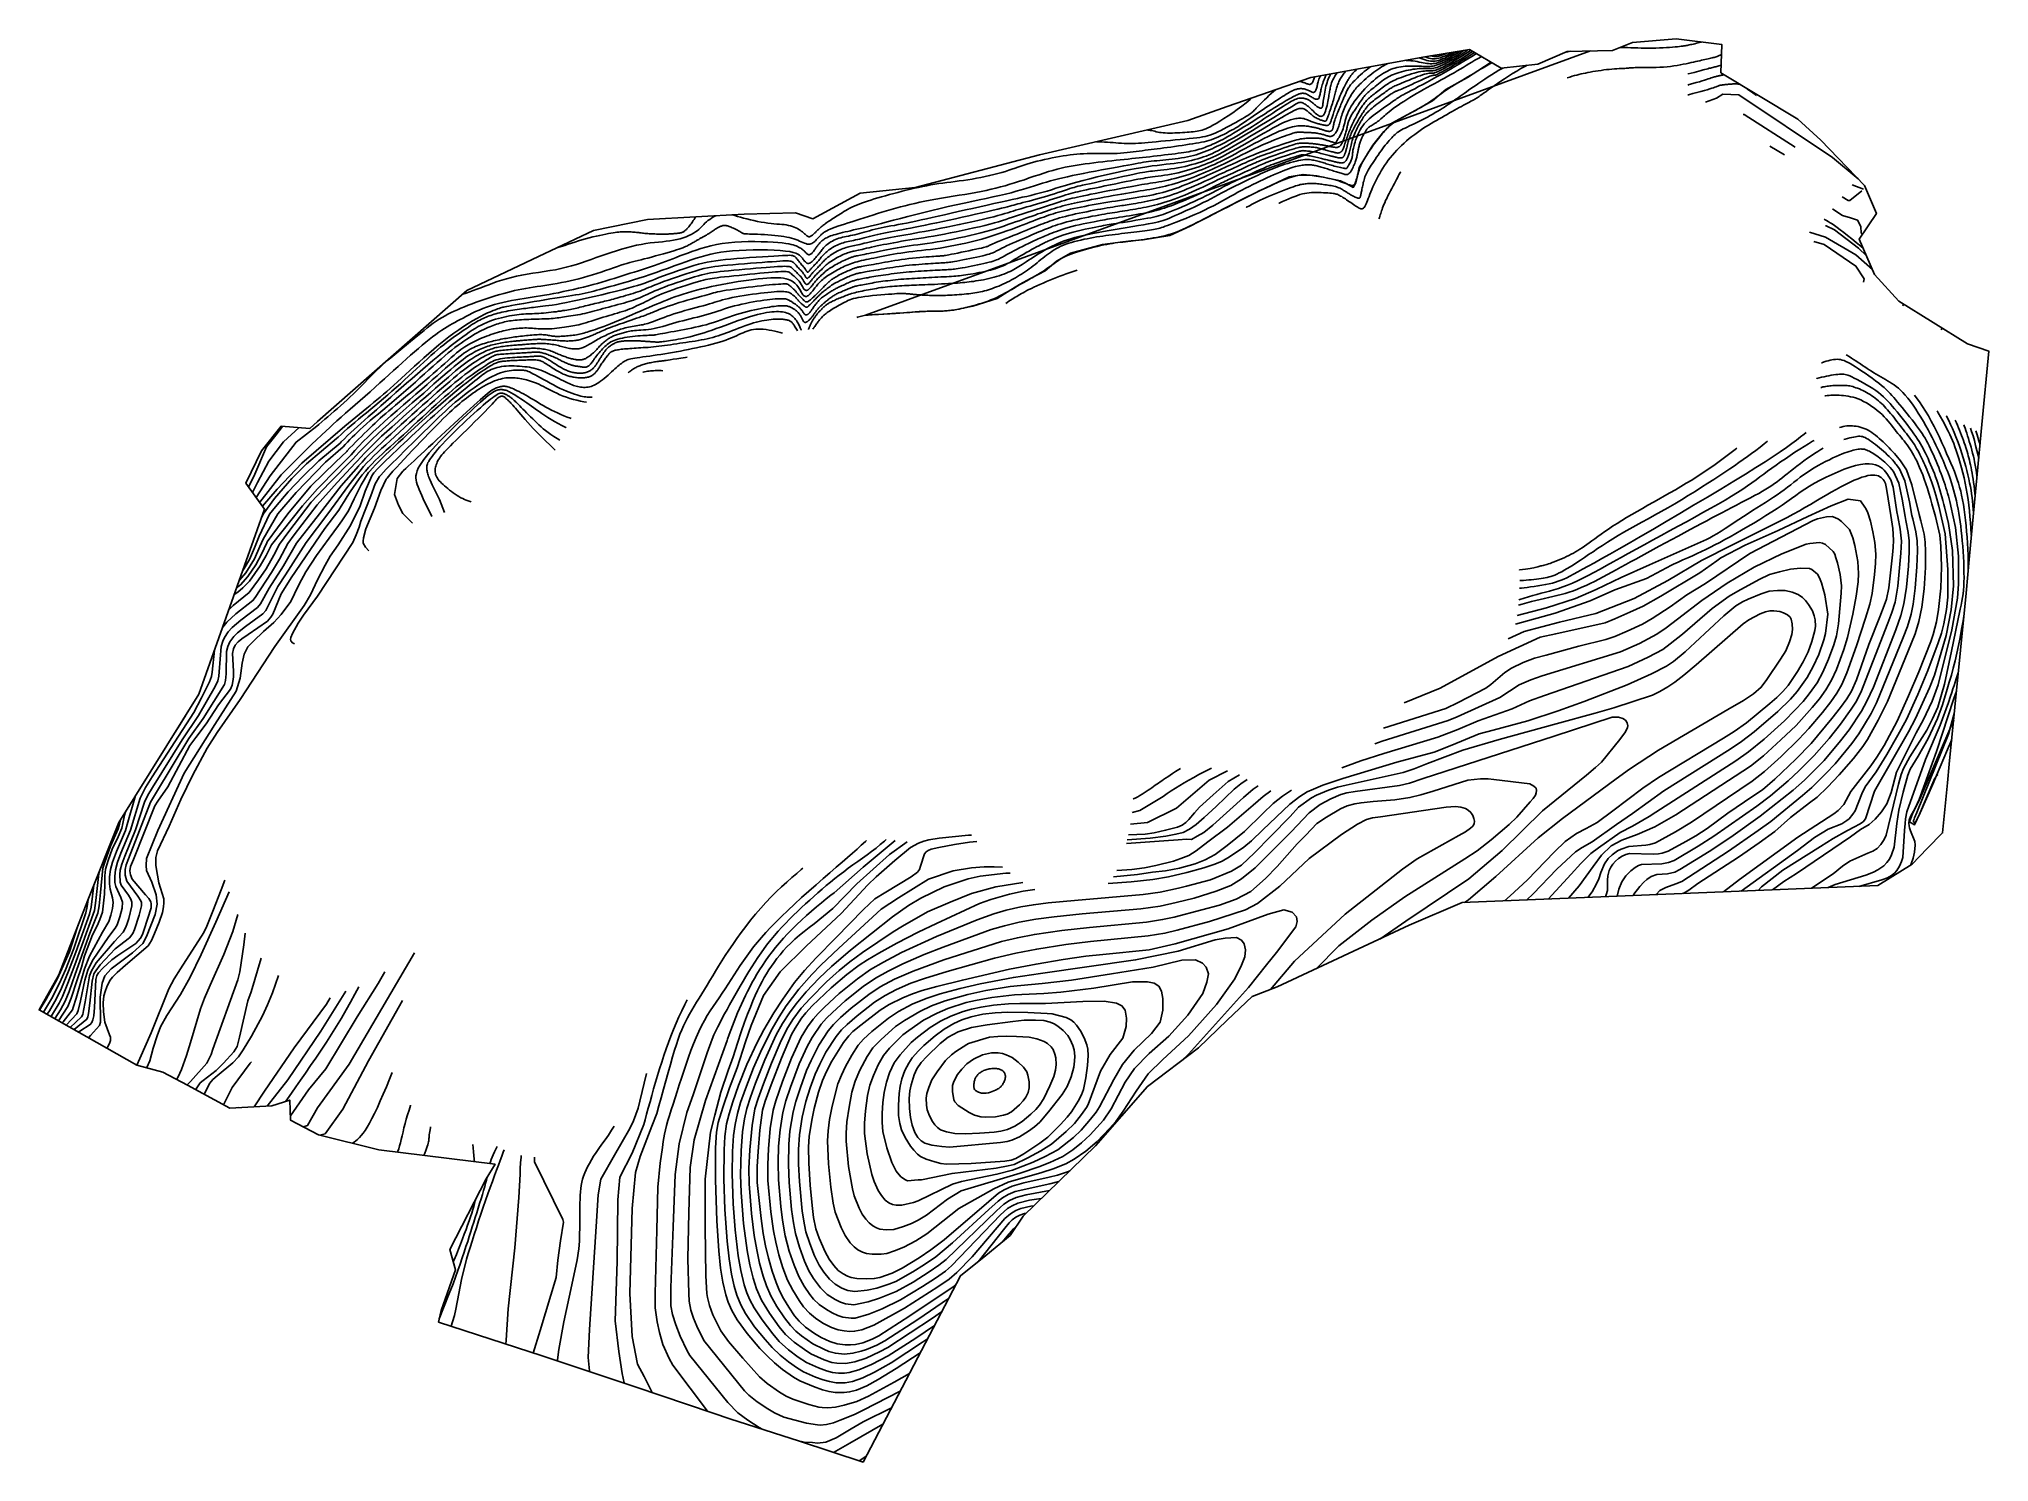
# Model space of a CAD drawing. Header units: metres. Extents: x -2219 to 435, y -3078 to 318.
# Drawn here: x 0 to 435.2, y 0 to 317.6 of the extents above.
import ezdxf

# ---------------------------------------------------------------- set-up
doc = ezdxf.new("R2010")
doc.units = ezdxf.units.M
for name, color, linetype in [('TERRAIN_BOUNDARY', 6, 'Continuous'), ('TERRAIN_CONTOUR_1M', 3, 'Continuous'), ('TERRAIN_CONTOUR_5M_SUPPLEMENT', 4, 'Continuous')]:
    doc.layers.add(name, color=color, linetype=linetype)

msp = doc.modelspace()

# ---------------------------------------------------------------- linework, layer by layer
at = {"layer": 'TERRAIN_BOUNDARY'}
msp.add_polyline3d([(433.59, 231.57, 0), (435.18, 247.9, 0), (430.37, 249.52, 0), (415.08, 259.07, 0), (409.63, 265.06, 0), (406.24, 272.94, 0), (410.05, 278.61, 0), (407.38, 284.91, 0), (397.65, 295.02, 0), (392.55, 299.72, 0), (375.31, 310.06, 0), (375.55, 316.36, 0), (365.4, 317.59, 0), (355.65, 316.77, 0), (351.14, 315.01, 0), (341.05, 314.82, 0), (334.47, 311.99, 0), (326.34, 311.06, 0), (319.28, 315.21, 0), (309.28, 313.62, 0), (283.82, 308.97, 0), (265.2, 302.54, 0), (256.38, 299.4, 0), (223.26, 291.71, 0), (195.53, 284.47, 0), (183.29, 283.15, 0), (172.73, 277.47, 0), (168.83, 278.77, 0), (157.38, 278.49, 0), (135.8, 277.3, 0), (123.72, 274.85, 0), (111.46, 269.04, 0), (95.48, 261.47, 0), (62.18, 232.23, 0), (60.41, 230.67, 0), (54.03, 231.17, 0), (49.63, 225.64, 0), (46.19, 218.43, 0), (50.36, 212.69, 0), (35.65, 171.34, 0), (17.79, 142.75, 0), (10.89, 125.36, 0), (4.4, 108.7, 0), (0, 100.91, 0), (21.86, 88.56, 0), (27.61, 86.98, 0), (33.17, 84.13, 0), (42.62, 78.95, 0), (51.93, 79.47, 0), (55.97, 80.79, 0), (56.13, 76.27, 0), (62.38, 73, 0), (75.83, 69.67, 0), (101.77, 66.44, 0), (99.78, 63.2, 0), (91.69, 47.42, 0), (92.95, 42.89, 0), (89.73, 33.82, 0), (89.17, 31.21, 0), (112.28, 23.67, 0), (133.05, 16.78, 0), (150.42, 10.9, 0), (154.21, 9.67, 0), (169.69, 4.63, 0), (183.91, 0, 0), (205.66, 41.58, 0), (211.33, 46.09, 0), (216.72, 50.53, 0), (219.61, 54.87, 0), (235.8, 70.55, 0), (247.35, 83.84, 0), (258.74, 92.44, 0), (265.2, 98.58, 0), (270.78, 103.89, 0), (276.31, 106.03, 0), (305.81, 119.78, 0), (317.61, 124.87, 0), (410.39, 128.64, 0), (418, 133.44, 0), (421.39, 136.9, 0), (424.82, 140.39, 0), (425.92, 151.56, 0), (426.33, 155.78, 0), (430.07, 193.94, 0), (430.85, 202.24, 0), (433.59, 231.57, 0)], close=True, dxfattribs=at)
at = {"layer": 'TERRAIN_CONTOUR_1M'}
for points in [[(6.93, 97, 13), (9.5, 99.32, 13), (9.8, 99.91, 13), (9.95, 100.8, 13), (10.31, 102.67, 13), (11.27, 108.48, 13), (11.7, 109.6, 13), (12.77, 111.44, 13), (16.84, 116.2, 13), (18.76, 118.27, 13), (19.32, 119.21, 13), (19.6, 119.95, 13), (20.05, 121.32, 13), (20.75, 124.11, 13), (20.71, 124.98, 13), (20.46, 125.63, 13), (19.94, 126.5, 13), (18.36, 128.75, 13), (18.15, 129.39, 13), (18.03, 131.12, 13), (18.13, 132.06, 13), (18.45, 133.44, 13), (19.12, 135.23, 13), (21.5, 141.07, 13), (23.57, 147.27, 13), (24.31, 148.8, 13), (25.33, 150.57, 13), (31.93, 161.21, 13), (35.57, 166.62, 13), (39.34, 173.06, 13), (39.9, 174.32, 13), (40.14, 175.36, 13), (40.22, 176.34, 13), (40.68, 181.98, 13), (41.01, 183.18, 13), (41.4, 184.03, 13), (42.22, 185.27, 13), (43.11, 186.21, 13), (45.01, 187.88, 13), (48.75, 190.69, 13), (49.43, 191.51, 13), (51.34, 195.03, 13), (54.54, 200.04, 13), (57.49, 205.09, 13), (62.6, 211.62, 13), (67.43, 217.83, 13), (71.27, 222.26, 13), (71.34, 222.34, 13), (72.09, 223.18, 13), (72.88, 224.01, 13), (73.69, 224.84, 13), (74.55, 225.69, 13), (75.45, 226.56, 13), (76.4, 227.47, 13), (77.42, 228.42, 13), (78.5, 229.42, 13), (79.64, 230.46, 13), (80.82, 231.53, 13), (82.02, 232.62, 13), (83.22, 233.7, 13), (84.42, 234.78, 13), (85.6, 235.83, 13), (86.74, 236.85, 13), (87.83, 237.82, 13), (88.87, 238.74, 13), (89.86, 239.6, 13), (90.79, 240.42, 13), (91.67, 241.18, 13), (92.5, 241.89, 13), (93.29, 242.53, 13), (94.02, 243.13, 13), (94.7, 243.66, 13), (95.33, 244.14, 13), (95.93, 244.57, 13), (96.48, 244.96, 13), (97, 245.31, 13), (97.49, 245.62, 13), (97.95, 245.91, 13), (98.38, 246.17, 13), (98.79, 246.41, 13), (99.18, 246.63, 13), (99.55, 246.84, 13), (99.9, 247.02, 13), (100.22, 247.19, 13), (100.53, 247.34, 13), (100.81, 247.47, 13), (101.08, 247.58, 13), (101.32, 247.68, 13), (101.55, 247.77, 13), (101.77, 247.84, 13), (102, 247.9, 13), (102.24, 247.95, 13), (102.5, 248, 13), (102.79, 248.04, 13), (103.11, 248.08, 13), (103.48, 248.12, 13), (103.88, 248.16, 13), (104.3, 248.19, 13), (104.74, 248.23, 13), (105.18, 248.27, 13), (105.62, 248.3, 13), (106.04, 248.33, 13), (106.43, 248.36, 13), (106.79, 248.38, 13), (107.12, 248.4, 13), (107.42, 248.42, 13), (107.71, 248.43, 13), (107.98, 248.45, 13), (108.24, 248.46, 13), (108.5, 248.48, 13), (108.76, 248.49, 13), (109.03, 248.51, 13), (109.31, 248.52, 13), (109.6, 248.54, 13), (109.89, 248.55, 13), (110.19, 248.55, 13), (110.5, 248.56, 13), (110.82, 248.55, 13), (111.14, 248.54, 13), (111.47, 248.52, 13), (111.8, 248.49, 13), (112.13, 248.45, 13), (112.47, 248.4, 13), (112.8, 248.34, 13), (113.12, 248.28, 13), (113.44, 248.2, 13), (113.74, 248.12, 13), (114.04, 248.03, 13), (114.32, 247.93, 13), (114.59, 247.82, 13), (114.86, 247.71, 13), (115.11, 247.6, 13), (115.37, 247.49, 13), (115.61, 247.38, 13), (115.86, 247.28, 13), (116.1, 247.17, 13), (116.35, 247.07, 13), (116.59, 246.98, 13), (116.84, 246.89, 13), (117.08, 246.8, 13), (117.33, 246.71, 13), (117.58, 246.63, 13), (117.83, 246.54, 13), (118.08, 246.46, 13), (118.33, 246.38, 13), (118.58, 246.31, 13), (118.83, 246.24, 13), (119.08, 246.17, 13), (119.32, 246.11, 13), (119.55, 246.07, 13), (119.78, 246.02, 13), (119.99, 246, 13), (120.2, 245.98, 13), (120.4, 245.96, 13), (120.59, 245.96, 13), (120.77, 245.97, 13), (120.94, 245.99, 13), (121.11, 246.01, 13), (121.27, 246.04, 13), (121.43, 246.08, 13), (121.58, 246.12, 13), (121.73, 246.17, 13), (121.88, 246.24, 13), (122.03, 246.31, 13), (122.19, 246.4, 13), (122.36, 246.5, 13), (122.53, 246.62, 13), (122.72, 246.75, 13), (122.92, 246.9, 13), (123.12, 247.05, 13), (123.33, 247.22, 13), (123.54, 247.4, 13), (123.74, 247.57, 13), (123.94, 247.76, 13), (124.13, 247.94, 13), (124.31, 248.12, 13), (124.48, 248.3, 13), (124.65, 248.48, 13), (124.81, 248.66, 13), (124.97, 248.83, 13), (125.12, 249.01, 13), (125.29, 249.18, 13), (125.45, 249.35, 13), (125.63, 249.52, 13), (125.81, 249.69, 13), (125.99, 249.86, 13), (126.18, 250.02, 13), (126.37, 250.17, 13), (126.56, 250.32, 13), (126.74, 250.47, 13), (126.93, 250.6, 13), (127.11, 250.72, 13), (127.29, 250.84, 13), (127.47, 250.94, 13), (127.66, 251.04, 13), (127.84, 251.14, 13), (128.03, 251.23, 13), (128.23, 251.31, 13), (128.44, 251.4, 13), (128.67, 251.48, 13), (128.9, 251.56, 13), (129.14, 251.65, 13), (129.38, 251.73, 13), (129.64, 251.8, 13), (129.9, 251.88, 13), (130.16, 251.96, 13), (130.42, 252.03, 13), (130.68, 252.11, 13), (130.94, 252.18, 13), (131.22, 252.24, 13), (131.51, 252.31, 13), (131.82, 252.36, 13), (132.16, 252.42, 13), (132.52, 252.47, 13), (132.92, 252.51, 13), (133.36, 252.54, 13), (133.83, 252.57, 13), (134.34, 252.61, 13), (134.87, 252.65, 13), (135.44, 252.7, 13), (136.03, 252.77, 13), (136.64, 252.85, 13), (137.26, 252.96, 13), (137.91, 253.1, 13), (138.56, 253.27, 13), (139.24, 253.45, 13), (139.93, 253.65, 13), (140.64, 253.86, 13), (141.37, 254.08, 13), (142.12, 254.3, 13), (142.89, 254.51, 13), (143.68, 254.72, 13), (144.49, 254.92, 13), (145.31, 255.12, 13), (146.13, 255.32, 13), (146.94, 255.52, 13), (147.75, 255.73, 13), (148.55, 255.94, 13), (149.32, 256.16, 13), (150.07, 256.39, 13), (150.8, 256.62, 13), (151.52, 256.86, 13), (152.23, 257.1, 13), (152.95, 257.34, 13), (153.68, 257.57, 13), (154.43, 257.8, 13), (155.21, 258.02, 13), (156.02, 258.22, 13), (156.85, 258.41, 13), (157.7, 258.59, 13), (158.55, 258.75, 13), (159.39, 258.9, 13), (160.22, 259.04, 13), (161.01, 259.16, 13), (161.76, 259.27, 13), (162.47, 259.36, 13), (163.12, 259.44, 13), (163.72, 259.51, 13), (164.28, 259.56, 13), (164.78, 259.59, 13), (165.23, 259.62, 13), (165.64, 259.62, 13), (166, 259.62, 13), (166.31, 259.59, 13), (166.58, 259.56, 13), (166.81, 259.51, 13), (167.01, 259.45, 13), (167.18, 259.39, 13), (167.33, 259.32, 13), (167.47, 259.25, 13), (167.59, 259.18, 13), (167.71, 259.11, 13), (167.82, 259.04, 13), (167.92, 258.97, 13), (168.03, 258.9, 13), (168.14, 258.82, 13), (168.25, 258.74, 13), (168.38, 258.66, 13), (168.51, 258.57, 13), (168.65, 258.47, 13), (168.8, 258.37, 13), (168.95, 258.26, 13), (169.11, 258.14, 13), (169.27, 258.02, 13), (169.43, 257.9, 13), (169.58, 257.77, 13), (169.72, 257.64, 13), (169.86, 257.5, 13), (169.98, 257.36, 13), (170.1, 257.23, 13), (170.2, 257.09, 13), (170.3, 256.96, 13), (170.39, 256.83, 13), (170.48, 256.7, 13), (170.55, 256.58, 13), (170.62, 256.47, 13), (170.69, 256.37, 13), (170.76, 256.28, 13), (170.82, 256.19, 13), (170.88, 256.12, 13), (170.95, 256.07, 13), (171.02, 256.03, 13), (171.09, 256, 13), (171.18, 256, 13), (171.26, 256.01, 13), (171.35, 256.04, 13), (171.45, 256.08, 13), (171.55, 256.13, 13), (171.64, 256.2, 13), (171.74, 256.28, 13), (171.83, 256.36, 13), (171.93, 256.46, 13), (172.02, 256.56, 13), (172.11, 256.68, 13), (172.2, 256.8, 13), (172.29, 256.94, 13), (172.39, 257.08, 13), (172.5, 257.23, 13), (172.61, 257.39, 13), (172.74, 257.57, 13), (172.87, 257.75, 13), (173.01, 257.94, 13), (173.15, 258.12, 13), (173.29, 258.31, 13), (173.44, 258.5, 13), (173.59, 258.68, 13), (173.74, 258.86, 13), (173.88, 259.03, 13), (174.03, 259.19, 13), (174.17, 259.34, 13), (174.33, 259.49, 13), (174.49, 259.64, 13), (174.66, 259.79, 13), (174.85, 259.94, 13), (175.05, 260.09, 13), (175.28, 260.26, 13), (175.51, 260.42, 13), (175.76, 260.59, 13), (176.01, 260.76, 13), (176.26, 260.92, 13), (176.51, 261.07, 13), (176.74, 261.22, 13), (176.95, 261.35, 13), (177.15, 261.47, 13), (177.33, 261.58, 13), (177.5, 261.68, 13), (177.67, 261.78, 13), (177.84, 261.87, 13), (178.02, 261.97, 13), (178.22, 262.07, 13), (178.44, 262.17, 13), (178.68, 262.29, 13), (178.95, 262.42, 13), (179.23, 262.55, 13), (179.51, 262.68, 13), (179.81, 262.81, 13), (180.09, 262.94, 13), (180.36, 263.06, 13), (180.62, 263.17, 13), (180.85, 263.28, 13), (181.07, 263.37, 13), (181.27, 263.45, 13), (181.46, 263.52, 13), (181.64, 263.59, 13), (181.83, 263.65, 13), (182.03, 263.71, 13), (182.23, 263.77, 13), (182.45, 263.83, 13), (182.69, 263.88, 13), (182.95, 263.94, 13), (183.23, 264, 13), (183.53, 264.06, 13), (183.85, 264.12, 13), (184.2, 264.19, 13), (184.57, 264.25, 13), (184.97, 264.32, 13), (185.39, 264.4, 13), (185.83, 264.48, 13), (186.3, 264.56, 13), (186.79, 264.64, 13), (187.31, 264.72, 13), (187.85, 264.81, 13), (188.41, 264.89, 13), (188.99, 264.98, 13), (189.59, 265.06, 13), (190.21, 265.15, 13), (190.85, 265.23, 13), (191.5, 265.31, 13), (192.16, 265.38, 13), (192.82, 265.46, 13), (193.5, 265.52, 13), (194.18, 265.59, 13), (194.86, 265.64, 13), (195.54, 265.69, 13), (196.21, 265.74, 13), (196.88, 265.79, 13), (197.53, 265.83, 13), (198.18, 265.86, 13), (198.8, 265.9, 13), (199.41, 265.93, 13), (199.99, 265.96, 13), (200.55, 265.99, 13), (201.08, 266.02, 13), (201.59, 266.05, 13), (202.06, 266.08, 13), (202.5, 266.1, 13), (202.91, 266.13, 13), (203.28, 266.15, 13), (203.64, 266.18, 13), (203.98, 266.21, 13), (204.33, 266.25, 13), (204.7, 266.3, 13), (205.11, 266.36, 13), (205.56, 266.43, 13), (206.08, 266.52, 13), (206.67, 266.62, 13), (207.33, 266.74, 13), (208.02, 266.87, 13), (208.74, 267.01, 13), (209.46, 267.16, 13), (210.16, 267.31, 13), (210.84, 267.46, 13), (211.46, 267.61, 13), (212.02, 267.75, 13), (212.52, 267.89, 13), (212.95, 268.03, 13), (213.34, 268.16, 13), (213.69, 268.29, 13), (214, 268.41, 13), (214.28, 268.54, 13), (214.53, 268.66, 13), (214.77, 268.79, 13), (215.01, 268.92, 13), (215.25, 269.06, 13), (215.51, 269.21, 13), (215.81, 269.38, 13), (216.15, 269.57, 13), (216.55, 269.79, 13), (217.02, 270.04, 13), (217.56, 270.32, 13), (218.17, 270.63, 13), (218.81, 270.96, 13), (219.49, 271.29, 13), (220.16, 271.63, 13), (220.82, 271.95, 13), (221.45, 272.25, 13), (222.02, 272.53, 13), (222.53, 272.76, 13), (222.97, 272.97, 13), (223.37, 273.15, 13), (223.74, 273.31, 13), (224.09, 273.46, 13), (224.43, 273.6, 13), (224.79, 273.75, 13), (225.16, 273.9, 13), (225.58, 274.08, 13), (226.03, 274.26, 13), (226.52, 274.45, 13), (227.06, 274.66, 13), (227.64, 274.87, 13), (228.27, 275.08, 13), (228.95, 275.3, 13), (229.69, 275.51, 13), (230.48, 275.72, 13), (231.31, 275.93, 13), (232.16, 276.12, 13), (233.02, 276.31, 13), (233.86, 276.49, 13), (234.68, 276.66, 13), (235.45, 276.81, 13), (236.15, 276.95, 13), (236.79, 277.07, 13), (237.36, 277.17, 13), (237.88, 277.26, 13), (238.39, 277.35, 13), (238.88, 277.43, 13), (239.39, 277.52, 13), (239.93, 277.6, 13), (240.52, 277.7, 13), (241.17, 277.8, 13), (241.87, 277.91, 13), (242.61, 278.03, 13), (243.38, 278.15, 13), (244.14, 278.28, 13), (244.91, 278.4, 13), (245.64, 278.53, 13), (246.34, 278.65, 13), (246.99, 278.77, 13), (247.6, 278.89, 13), (248.19, 279.02, 13), (248.76, 279.15, 13), (249.33, 279.3, 13), (249.91, 279.46, 13), (250.53, 279.65, 13), (251.18, 279.86, 13), (251.88, 280.11, 13), (252.63, 280.38, 13), (253.42, 280.68, 13), (254.23, 280.99, 13), (255.07, 281.33, 13), (255.92, 281.69, 13), (256.78, 282.05, 13), (257.63, 282.43, 13), (258.47, 282.81, 13), (259.29, 283.2, 13), (260.08, 283.58, 13), (260.84, 283.95, 13), (261.56, 284.3, 13), (262.23, 284.64, 13), (262.84, 284.94, 13), (263.39, 285.22, 13), (263.88, 285.46, 13), (264.31, 285.67, 13), (264.7, 285.86, 13), (265.08, 286.04, 13), (265.45, 286.21, 13), (265.83, 286.39, 13), (266.25, 286.58, 13), (266.71, 286.79, 13), (267.24, 287.03, 13), (267.81, 287.29, 13), (268.42, 287.57, 13), (269.04, 287.86, 13), (269.67, 288.14, 13), (270.27, 288.42, 13), (270.85, 288.68, 13), (271.38, 288.92, 13), (271.85, 289.14, 13), (272.27, 289.33, 13), (272.66, 289.5, 13), (273.05, 289.67, 13), (273.44, 289.83, 13), (273.85, 290, 13), (274.31, 290.17, 13), (274.83, 290.37, 13), (275.43, 290.58, 13), (276.07, 290.81, 13), (276.76, 291.05, 13), (277.46, 291.3, 13), (278.15, 291.53, 13), (278.82, 291.76, 13), (279.43, 291.96, 13), (279.97, 292.14, 13), (280.43, 292.28, 13), (280.8, 292.39, 13), (281.1, 292.48, 13), (281.34, 292.54, 13), (281.52, 292.59, 13), (281.66, 292.62, 13), (281.77, 292.64, 13), (281.86, 292.65, 13), (281.93, 292.66, 13), (281.99, 292.66, 13), (282.05, 292.67, 13), (282.12, 292.67, 13), (282.21, 292.66, 13), (282.31, 292.65, 13), (282.45, 292.64, 13), (282.62, 292.63, 13), (282.83, 292.61, 13), (283.07, 292.58, 13), (283.35, 292.55, 13), (283.65, 292.52, 13), (283.98, 292.47, 13), (284.32, 292.42, 13), (284.67, 292.37, 13), (285.02, 292.3, 13), (285.38, 292.23, 13), (285.73, 292.15, 13), (286.08, 292.06, 13), (286.42, 291.98, 13), (286.74, 291.89, 13), (287.06, 291.8, 13), (287.36, 291.72, 13), (287.64, 291.65, 13), (287.9, 291.58, 13), (288.14, 291.53, 13), (288.36, 291.47, 13), (288.56, 291.43, 13), (288.74, 291.39, 13), (288.91, 291.35, 13), (289.07, 291.31, 13), (289.21, 291.28, 13), (289.34, 291.24, 13), (289.46, 291.21, 13), (289.57, 291.18, 13), (289.67, 291.15, 13), (289.76, 291.12, 13), (289.85, 291.09, 13), (289.94, 291.07, 13), (290.03, 291.05, 13), (290.12, 291.04, 13), (290.21, 291.03, 13), (290.3, 291.03, 13), (290.39, 291.03, 13), (290.48, 291.03, 13), (290.56, 291.04, 13), (290.64, 291.05, 13), (290.72, 291.06, 13), (290.79, 291.08, 13), (290.85, 291.1, 13), (290.91, 291.13, 13), (290.97, 291.16, 13), (291.02, 291.2, 13), (291.07, 291.25, 13), (291.12, 291.3, 13), (291.16, 291.36, 13), (291.21, 291.43, 13), (291.25, 291.51, 13), (291.3, 291.59, 13), (291.34, 291.69, 13), (291.38, 291.78, 13), (291.42, 291.89, 13), (291.46, 291.99, 13), (291.5, 292.11, 13), (291.54, 292.22, 13), (291.58, 292.35, 13), (291.62, 292.48, 13), (291.66, 292.62, 13), (291.7, 292.77, 13), (291.75, 292.94, 13), (291.8, 293.13, 13), (291.85, 293.33, 13), (291.91, 293.56, 13), (291.97, 293.8, 13), (292.03, 294.06, 13), (292.1, 294.33, 13), (292.18, 294.61, 13), (292.26, 294.89, 13), (292.34, 295.17, 13), (292.43, 295.44, 13), (292.53, 295.71, 13), (292.62, 295.97, 13), (292.73, 296.22, 13), (292.83, 296.46, 13), (292.94, 296.69, 13), (293.04, 296.92, 13), (293.15, 297.13, 13), (293.25, 297.34, 13), (293.35, 297.53, 13), (293.45, 297.72, 13), (293.55, 297.91, 13), (293.66, 298.1, 13), (293.76, 298.28, 13), (293.87, 298.47, 13), (293.99, 298.67, 13), (294.1, 298.88, 13), (294.23, 299.11, 13), (294.36, 299.34, 13), (294.5, 299.58, 13), (294.64, 299.82, 13), (294.79, 300.07, 13), (294.93, 300.31, 13), (295.08, 300.55, 13), (295.22, 300.78, 13), (295.36, 301.01, 13), (295.5, 301.22, 13), (295.63, 301.42, 13), (295.76, 301.61, 13), (295.89, 301.79, 13), (296.01, 301.96, 13), (296.12, 302.12, 13), (296.23, 302.26, 13), (296.33, 302.4, 13), (296.43, 302.53, 13), (296.53, 302.66, 13), (296.65, 302.79, 13), (296.78, 302.92, 13), (296.93, 303.07, 13), (297.1, 303.23, 13), (297.31, 303.4, 13), (297.55, 303.6, 13), (297.82, 303.82, 13), (298.12, 304.05, 13), (298.44, 304.28, 13), (298.76, 304.53, 13), (299.09, 304.77, 13), (299.42, 305.01, 13), (299.73, 305.24, 13), (300.03, 305.46, 13), (300.32, 305.67, 13), (300.59, 305.87, 13), (300.85, 306.05, 13), (301.09, 306.22, 13), (301.32, 306.38, 13), (301.54, 306.52, 13), (301.75, 306.65, 13), (301.95, 306.77, 13), (302.16, 306.88, 13), (302.37, 306.99, 13), (302.61, 307.1, 13), (302.89, 307.22, 13), (303.21, 307.36, 13), (303.59, 307.52, 13), (304.04, 307.71, 13), (304.56, 307.93, 13), (305.14, 308.17, 13), (305.76, 308.43, 13), (306.4, 308.69, 13), (307.04, 308.95, 13), (307.67, 309.19, 13), (308.25, 309.4, 13), (308.78, 309.59, 13), (309.24, 309.73, 13), (309.62, 309.83, 13), (309.95, 309.9, 13), (310.22, 309.94, 13), (310.45, 309.97, 13), (310.65, 309.98, 13), (310.82, 309.98, 13), (310.97, 309.98, 13), (311.11, 309.98, 13), (311.26, 309.99, 13), (311.42, 310.02, 13), (311.62, 310.08, 13), (311.86, 310.17, 13), (312.17, 310.3, 13), (312.54, 310.47, 13), (313.01, 310.71, 13), (313.57, 311, 13), (314.21, 311.35, 13), (314.92, 311.74, 13), (315.68, 312.17, 13), (316.48, 312.63, 13), (317.29, 313.12, 13), (318.1, 313.61, 13), (318.9, 314.12, 13), (319.66, 314.62, 13), (319.95, 314.82, 13)], [(7.82, 96.49, 14), (10.7, 98.81, 14), (10.92, 99.32, 14), (11.06, 100.09, 14), (11.36, 102.41, 14), (11.83, 107.32, 14), (12.21, 108.92, 14), (12.67, 109.65, 14), (13.64, 110.94, 14), (16.99, 114.55, 14), (20.17, 117.02, 14), (20.92, 117.96, 14), (21.33, 118.84, 14), (22.37, 122.03, 14), (22.89, 124.16, 14), (22.86, 124.85, 14), (22.71, 125.23, 14), (22.06, 126.28, 14), (19.58, 129.62, 14), (19.26, 130.98, 14), (19.26, 132.2, 14), (19.49, 133.27, 14), (19.99, 134.58, 14), (24.92, 147.26, 14), (26.03, 149.14, 14), (33.46, 161.49, 14), (36.61, 165.97, 14), (41.37, 173.54, 14), (41.62, 174.41, 14), (41.79, 175.88, 14), (41.87, 180.86, 14), (42.14, 182.02, 14), (42.58, 183.08, 14), (43.45, 184.23, 14), (44.29, 185.02, 14), (46.09, 186.47, 14), (49.97, 189.32, 14), (50.59, 190.03, 14), (50.92, 190.67, 14), (53.32, 195.38, 14), (54.99, 197.98, 14), (59.62, 205.22, 14), (64.45, 211.62, 14), (69.14, 217.98, 14), (71.87, 221.49, 14), (72.44, 222.15, 14), (73.19, 222.96, 14), (73.96, 223.75, 14), (74.76, 224.55, 14), (75.59, 225.35, 14), (76.47, 226.18, 14), (77.39, 227.03, 14), (78.37, 227.93, 14), (79.4, 228.88, 14), (80.48, 229.87, 14), (81.58, 230.88, 14), (82.71, 231.92, 14), (83.85, 232.96, 14), (84.99, 233.99, 14), (86.1, 235, 14), (87.19, 235.98, 14), (88.23, 236.92, 14), (89.23, 237.81, 14), (90.19, 238.66, 14), (91.11, 239.46, 14), (91.98, 240.21, 14), (92.81, 240.9, 14), (93.59, 241.55, 14), (94.33, 242.14, 14), (95.03, 242.68, 14), (95.68, 243.17, 14), (96.29, 243.62, 14), (96.87, 244.02, 14), (97.4, 244.39, 14), (97.91, 244.72, 14), (98.38, 245.02, 14), (98.82, 245.3, 14), (99.24, 245.56, 14), (99.63, 245.8, 14), (99.99, 246.02, 14), (100.32, 246.22, 14), (100.62, 246.4, 14), (100.89, 246.56, 14), (101.14, 246.7, 14), (101.36, 246.82, 14), (101.54, 246.91, 14), (101.71, 246.99, 14), (101.88, 247.05, 14), (102.05, 247.1, 14), (102.23, 247.14, 14), (102.44, 247.17, 14), (102.69, 247.2, 14), (102.99, 247.22, 14), (103.35, 247.25, 14), (103.75, 247.28, 14), (104.2, 247.31, 14), (104.67, 247.34, 14), (105.15, 247.37, 14), (105.64, 247.4, 14), (106.11, 247.43, 14), (106.57, 247.45, 14), (106.99, 247.48, 14), (107.39, 247.5, 14), (107.76, 247.52, 14), (108.1, 247.54, 14), (108.42, 247.55, 14), (108.73, 247.57, 14), (109.02, 247.59, 14), (109.3, 247.61, 14), (109.57, 247.62, 14), (109.84, 247.64, 14), (110.09, 247.66, 14), (110.34, 247.67, 14), (110.58, 247.69, 14), (110.81, 247.69, 14), (111.04, 247.7, 14), (111.25, 247.69, 14), (111.46, 247.68, 14), (111.67, 247.66, 14), (111.87, 247.64, 14), (112.08, 247.6, 14), (112.29, 247.55, 14), (112.51, 247.5, 14), (112.74, 247.43, 14), (112.98, 247.36, 14), (113.25, 247.27, 14), (113.53, 247.17, 14), (113.81, 247.06, 14), (114.11, 246.95, 14), (114.41, 246.83, 14), (114.7, 246.7, 14), (114.99, 246.58, 14), (115.27, 246.45, 14), (115.53, 246.32, 14), (115.78, 246.19, 14), (116.02, 246.07, 14), (116.26, 245.95, 14), (116.48, 245.83, 14), (116.7, 245.71, 14), (116.91, 245.6, 14), (117.13, 245.5, 14), (117.34, 245.39, 14), (117.55, 245.3, 14), (117.75, 245.21, 14), (117.96, 245.13, 14), (118.15, 245.05, 14), (118.34, 244.98, 14), (118.52, 244.92, 14), (118.69, 244.86, 14), (118.85, 244.81, 14), (119, 244.76, 14), (119.15, 244.72, 14), (119.29, 244.69, 14), (119.42, 244.66, 14), (119.56, 244.63, 14), (119.71, 244.6, 14), (119.86, 244.58, 14), (120.01, 244.56, 14), (120.17, 244.54, 14), (120.34, 244.52, 14), (120.51, 244.5, 14), (120.67, 244.48, 14), (120.83, 244.45, 14), (120.99, 244.43, 14), (121.13, 244.41, 14), (121.27, 244.38, 14), (121.4, 244.36, 14), (121.52, 244.34, 14), (121.63, 244.33, 14), (121.75, 244.32, 14), (121.86, 244.33, 14), (121.99, 244.35, 14), (122.11, 244.38, 14), (122.25, 244.44, 14), (122.39, 244.51, 14), (122.53, 244.59, 14), (122.68, 244.68, 14), (122.82, 244.79, 14), (122.95, 244.9, 14), (123.08, 245.01, 14), (123.19, 245.13, 14), (123.29, 245.25, 14), (123.39, 245.37, 14), (123.48, 245.5, 14), (123.57, 245.64, 14), (123.67, 245.8, 14), (123.79, 245.97, 14), (123.92, 246.17, 14), (124.09, 246.4, 14), (124.28, 246.65, 14), (124.49, 246.92, 14), (124.73, 247.22, 14), (124.98, 247.52, 14), (125.25, 247.83, 14), (125.52, 248.13, 14), (125.78, 248.43, 14), (126.05, 248.71, 14), (126.3, 248.96, 14), (126.55, 249.2, 14), (126.8, 249.42, 14), (127.07, 249.62, 14), (127.34, 249.81, 14), (127.64, 249.98, 14), (127.98, 250.15, 14), (128.34, 250.3, 14), (128.75, 250.45, 14), (129.2, 250.59, 14), (129.68, 250.72, 14), (130.19, 250.84, 14), (130.73, 250.95, 14), (131.29, 251.05, 14), (131.86, 251.14, 14), (132.44, 251.22, 14), (133.03, 251.28, 14), (133.61, 251.33, 14), (134.18, 251.37, 14), (134.73, 251.4, 14), (135.24, 251.43, 14), (135.7, 251.45, 14), (136.11, 251.46, 14), (136.45, 251.47, 14), (136.72, 251.48, 14), (136.94, 251.48, 14), (137.12, 251.5, 14), (137.29, 251.51, 14), (137.46, 251.54, 14), (137.67, 251.57, 14), (137.92, 251.62, 14), (138.25, 251.68, 14), (138.66, 251.76, 14), (139.16, 251.85, 14), (139.72, 251.96, 14), (140.35, 252.08, 14), (141.03, 252.21, 14), (141.74, 252.34, 14), (142.49, 252.48, 14), (143.26, 252.63, 14), (144.03, 252.77, 14), (144.82, 252.92, 14), (145.61, 253.07, 14), (146.41, 253.24, 14), (147.22, 253.42, 14), (148.04, 253.61, 14), (148.86, 253.83, 14), (149.7, 254.06, 14), (150.54, 254.32, 14), (151.39, 254.6, 14), (152.24, 254.9, 14), (153.09, 255.2, 14), (153.94, 255.5, 14), (154.8, 255.79, 14), (155.65, 256.08, 14), (156.49, 256.34, 14), (157.33, 256.58, 14), (158.15, 256.8, 14), (158.96, 257, 14), (159.74, 257.17, 14), (160.48, 257.32, 14), (161.2, 257.46, 14), (161.87, 257.58, 14), (162.49, 257.68, 14), (163.06, 257.77, 14), (163.58, 257.85, 14), (164.06, 257.91, 14), (164.49, 257.96, 14), (164.88, 258, 14), (165.23, 258.03, 14), (165.55, 258.05, 14), (165.83, 258.06, 14), (166.09, 258.06, 14), (166.33, 258.06, 14), (166.54, 258.05, 14), (166.73, 258.03, 14), (166.91, 258, 14), (167.08, 257.97, 14), (167.24, 257.92, 14), (167.39, 257.88, 14), (167.54, 257.82, 14), (167.69, 257.76, 14), (167.84, 257.69, 14), (167.99, 257.61, 14), (168.13, 257.53, 14), (168.27, 257.45, 14), (168.41, 257.36, 14), (168.54, 257.27, 14), (168.68, 257.18, 14), (168.81, 257.09, 14), (168.94, 256.99, 14), (169.06, 256.89, 14), (169.18, 256.78, 14), (169.3, 256.67, 14), (169.42, 256.55, 14), (169.53, 256.42, 14), (169.63, 256.29, 14), (169.73, 256.15, 14), (169.83, 256.01, 14), (169.92, 255.86, 14), (170.01, 255.71, 14), (170.09, 255.56, 14), (170.17, 255.42, 14), (170.24, 255.27, 14), (170.31, 255.13, 14), (170.37, 255, 14), (170.43, 254.88, 14), (170.49, 254.76, 14), (170.55, 254.66, 14), (170.61, 254.56, 14), (170.67, 254.49, 14), (170.74, 254.42, 14), (170.81, 254.38, 14), (170.88, 254.35, 14), (170.96, 254.33, 14), (171.05, 254.34, 14), (171.13, 254.35, 14), (171.23, 254.39, 14), (171.33, 254.43, 14), (171.43, 254.5, 14), (171.54, 254.57, 14), (171.65, 254.66, 14), (171.76, 254.76, 14), (171.88, 254.87, 14), (172, 254.98, 14), (172.11, 255.1, 14), (172.23, 255.23, 14), (172.34, 255.36, 14), (172.45, 255.49, 14), (172.55, 255.63, 14), (172.66, 255.76, 14), (172.76, 255.9, 14), (172.85, 256.04, 14), (172.95, 256.17, 14), (173.05, 256.31, 14), (173.14, 256.45, 14), (173.24, 256.58, 14), (173.34, 256.72, 14), (173.44, 256.85, 14), (173.54, 256.99, 14), (173.65, 257.12, 14), (173.75, 257.25, 14), (173.87, 257.38, 14), (173.98, 257.51, 14), (174.1, 257.63, 14), (174.22, 257.76, 14), (174.35, 257.88, 14), (174.47, 258, 14), (174.6, 258.13, 14), (174.74, 258.25, 14), (174.87, 258.36, 14), (175.01, 258.48, 14), (175.14, 258.6, 14), (175.28, 258.71, 14), (175.41, 258.83, 14), (175.55, 258.94, 14), (175.69, 259.05, 14), (175.82, 259.16, 14), (175.96, 259.27, 14), (176.09, 259.38, 14), (176.23, 259.49, 14), (176.36, 259.6, 14), (176.5, 259.72, 14), (176.64, 259.82, 14), (176.79, 259.93, 14), (176.94, 260.04, 14), (177.09, 260.15, 14), (177.26, 260.26, 14), (177.43, 260.36, 14), (177.61, 260.47, 14), (177.8, 260.57, 14), (178.01, 260.68, 14), (178.22, 260.79, 14), (178.45, 260.9, 14), (178.69, 261.01, 14), (178.95, 261.12, 14), (179.22, 261.24, 14), (179.49, 261.36, 14), (179.77, 261.48, 14), (180.05, 261.6, 14), (180.32, 261.71, 14), (180.58, 261.82, 14), (180.81, 261.92, 14), (181.03, 262.01, 14), (181.21, 262.08, 14), (181.37, 262.15, 14), (181.52, 262.2, 14), (181.66, 262.25, 14), (181.8, 262.3, 14), (181.96, 262.34, 14), (182.14, 262.39, 14), (182.34, 262.44, 14), (182.58, 262.49, 14), (182.86, 262.55, 14), (183.17, 262.61, 14), (183.5, 262.68, 14), (183.86, 262.75, 14), (184.25, 262.82, 14), (184.65, 262.9, 14), (185.06, 262.97, 14), (185.49, 263.05, 14), (185.93, 263.13, 14), (186.39, 263.21, 14), (186.86, 263.29, 14), (187.34, 263.36, 14), (187.84, 263.44, 14), (188.35, 263.51, 14), (188.89, 263.59, 14), (189.44, 263.65, 14), (190, 263.72, 14), (190.58, 263.78, 14), (191.17, 263.84, 14), (191.76, 263.9, 14), (192.37, 263.95, 14), (192.98, 264, 14), (193.59, 264.05, 14), (194.19, 264.09, 14), (194.8, 264.13, 14), (195.42, 264.17, 14), (196.03, 264.2, 14), (196.66, 264.24, 14), (197.29, 264.27, 14), (197.93, 264.3, 14), (198.59, 264.33, 14), (199.25, 264.37, 14), (199.92, 264.4, 14), (200.59, 264.43, 14), (201.25, 264.47, 14), (201.89, 264.5, 14), (202.51, 264.53, 14), (203.09, 264.57, 14), (203.63, 264.6, 14), (204.13, 264.64, 14), (204.59, 264.67, 14), (205.03, 264.71, 14), (205.46, 264.75, 14), (205.89, 264.8, 14), (206.33, 264.86, 14), (206.81, 264.93, 14), (207.32, 265.01, 14), (207.88, 265.1, 14), (208.48, 265.2, 14), (209.12, 265.32, 14), (209.77, 265.44, 14), (210.42, 265.57, 14), (211.07, 265.71, 14), (211.7, 265.86, 14), (212.31, 266.01, 14), (212.87, 266.16, 14), (213.39, 266.32, 14), (213.88, 266.48, 14), (214.34, 266.64, 14), (214.76, 266.8, 14), (215.15, 266.97, 14), (215.51, 267.13, 14), (215.85, 267.3, 14), (216.17, 267.46, 14), (216.48, 267.64, 14), (216.79, 267.81, 14), (217.1, 268, 14), (217.44, 268.21, 14), (217.8, 268.43, 14), (218.21, 268.68, 14), (218.67, 268.95, 14), (219.19, 269.26, 14), (219.75, 269.58, 14), (220.34, 269.92, 14), (220.94, 270.25, 14), (221.53, 270.58, 14), (222.1, 270.9, 14), (222.63, 271.19, 14), (223.1, 271.44, 14), (223.49, 271.65, 14), (223.83, 271.82, 14), (224.12, 271.97, 14), (224.38, 272.09, 14), (224.63, 272.21, 14), (224.89, 272.32, 14), (225.16, 272.45, 14), (225.48, 272.59, 14), (225.85, 272.75, 14), (226.27, 272.93, 14), (226.74, 273.13, 14), (227.28, 273.35, 14), (227.87, 273.57, 14), (228.52, 273.8, 14), (229.23, 274.03, 14), (229.99, 274.26, 14), (230.82, 274.49, 14), (231.68, 274.71, 14), (232.57, 274.92, 14), (233.45, 275.11, 14), (234.3, 275.3, 14), (235.11, 275.47, 14), (235.86, 275.61, 14), (236.51, 275.74, 14), (237.07, 275.85, 14), (237.55, 275.94, 14), (237.98, 276.02, 14), (238.39, 276.09, 14), (238.81, 276.16, 14), (239.27, 276.24, 14), (239.79, 276.32, 14), (240.41, 276.42, 14), (241.15, 276.53, 14), (241.99, 276.67, 14), (242.89, 276.81, 14), (243.83, 276.96, 14), (244.79, 277.12, 14), (245.72, 277.27, 14), (246.6, 277.43, 14), (247.41, 277.57, 14), (248.11, 277.71, 14), (248.73, 277.84, 14), (249.29, 277.97, 14), (249.82, 278.11, 14), (250.33, 278.26, 14), (250.85, 278.44, 14), (251.4, 278.64, 14), (252.02, 278.87, 14), (252.71, 279.14, 14), (253.47, 279.45, 14), (254.28, 279.79, 14), (255.14, 280.15, 14), (256.02, 280.53, 14), (256.92, 280.92, 14), (257.82, 281.33, 14), (258.71, 281.74, 14), (259.57, 282.16, 14), (260.4, 282.57, 14), (261.19, 282.96, 14), (261.94, 283.34, 14), (262.63, 283.7, 14), (263.26, 284.03, 14), (263.82, 284.33, 14), (264.3, 284.59, 14), (264.71, 284.8, 14), (265.06, 284.98, 14), (265.36, 285.13, 14), (265.65, 285.27, 14), (265.93, 285.41, 14), (266.24, 285.55, 14), (266.59, 285.71, 14), (266.99, 285.9, 14), (267.48, 286.12, 14), (268.03, 286.38, 14), (268.62, 286.65, 14), (269.25, 286.94, 14), (269.89, 287.23, 14), (270.53, 287.52, 14), (271.14, 287.8, 14), (271.71, 288.07, 14), (272.24, 288.3, 14), (272.72, 288.52, 14), (273.17, 288.72, 14), (273.61, 288.91, 14), (274.05, 289.1, 14), (274.51, 289.28, 14), (274.99, 289.47, 14), (275.53, 289.68, 14), (276.11, 289.89, 14), (276.74, 290.11, 14), (277.39, 290.34, 14), (278.04, 290.56, 14), (278.68, 290.78, 14), (279.28, 290.98, 14), (279.83, 291.16, 14), (280.31, 291.32, 14), (280.69, 291.44, 14), (281, 291.54, 14), (281.24, 291.61, 14), (281.43, 291.66, 14), (281.57, 291.69, 14), (281.67, 291.71, 14), (281.76, 291.72, 14), (281.84, 291.73, 14), (281.92, 291.73, 14), (282, 291.73, 14), (282.1, 291.73, 14), (282.21, 291.72, 14), (282.34, 291.71, 14), (282.49, 291.69, 14), (282.67, 291.66, 14), (282.88, 291.63, 14), (283.12, 291.58, 14), (283.4, 291.53, 14), (283.69, 291.48, 14), (284, 291.42, 14), (284.32, 291.35, 14), (284.65, 291.28, 14), (284.98, 291.21, 14), (285.3, 291.14, 14), (285.6, 291.07, 14), (285.9, 291, 14), (286.18, 290.93, 14), (286.45, 290.87, 14), (286.72, 290.8, 14), (286.97, 290.73, 14), (287.22, 290.67, 14), (287.46, 290.61, 14), (287.7, 290.55, 14), (287.92, 290.5, 14), (288.15, 290.44, 14), (288.36, 290.39, 14), (288.57, 290.34, 14), (288.77, 290.29, 14), (288.97, 290.25, 14), (289.15, 290.2, 14), (289.32, 290.16, 14), (289.49, 290.12, 14), (289.65, 290.08, 14), (289.8, 290.05, 14), (289.95, 290.02, 14), (290.08, 289.99, 14), (290.22, 289.96, 14), (290.34, 289.94, 14), (290.47, 289.93, 14), (290.59, 289.92, 14), (290.7, 289.91, 14), (290.82, 289.92, 14), (290.93, 289.93, 14), (291.03, 289.96, 14), (291.14, 289.99, 14), (291.24, 290.04, 14), (291.34, 290.1, 14), (291.43, 290.18, 14), (291.52, 290.26, 14), (291.62, 290.37, 14), (291.7, 290.48, 14), (291.79, 290.61, 14), (291.87, 290.75, 14), (291.95, 290.91, 14), (292.03, 291.08, 14), (292.11, 291.26, 14), (292.18, 291.46, 14), (292.25, 291.67, 14), (292.33, 291.9, 14), (292.39, 292.14, 14), (292.46, 292.4, 14), (292.53, 292.68, 14), (292.6, 292.97, 14), (292.66, 293.27, 14), (292.73, 293.59, 14), (292.81, 293.92, 14), (292.89, 294.25, 14), (292.98, 294.6, 14), (293.07, 294.95, 14), (293.18, 295.3, 14), (293.29, 295.65, 14), (293.42, 296, 14), (293.56, 296.35, 14), (293.7, 296.69, 14), (293.85, 297.03, 14), (294, 297.35, 14), (294.15, 297.66, 14), (294.3, 297.97, 14), (294.46, 298.25, 14), (294.6, 298.52, 14), (294.75, 298.77, 14), (294.89, 299.01, 14), (295.02, 299.23, 14), (295.15, 299.43, 14), (295.26, 299.62, 14), (295.36, 299.78, 14), (295.46, 299.93, 14), (295.54, 300.06, 14), (295.62, 300.18, 14), (295.7, 300.3, 14), (295.78, 300.41, 14), (295.87, 300.53, 14), (295.97, 300.65, 14), (296.08, 300.78, 14), (296.21, 300.92, 14), (296.36, 301.08, 14), (296.54, 301.26, 14), (296.73, 301.45, 14), (296.96, 301.66, 14), (297.22, 301.9, 14), (297.51, 302.15, 14), (297.84, 302.42, 14), (298.2, 302.71, 14), (298.59, 303.01, 14), (299, 303.33, 14), (299.42, 303.64, 14), (299.83, 303.95, 14), (300.23, 304.24, 14), (300.61, 304.52, 14), (300.96, 304.77, 14), (301.26, 304.98, 14), (301.52, 305.17, 14), (301.75, 305.33, 14), (301.95, 305.46, 14), (302.13, 305.57, 14), (302.28, 305.67, 14), (302.42, 305.74, 14), (302.55, 305.81, 14), (302.67, 305.86, 14), (302.8, 305.91, 14), (302.95, 305.97, 14), (303.14, 306.04, 14), (303.37, 306.13, 14), (303.67, 306.24, 14), (304.04, 306.4, 14), (304.5, 306.6, 14), (305.05, 306.85, 14), (305.68, 307.14, 14), (306.35, 307.45, 14), (307.06, 307.78, 14), (307.76, 308.1, 14), (308.43, 308.41, 14), (309.06, 308.69, 14), (309.61, 308.93, 14), (310.06, 309.12, 14), (310.42, 309.26, 14), (310.7, 309.36, 14), (310.92, 309.42, 14), (311.08, 309.46, 14), (311.21, 309.48, 14), (311.3, 309.48, 14), (311.38, 309.48, 14), (311.45, 309.48, 14), (311.53, 309.5, 14), (311.64, 309.53, 14), (311.79, 309.58, 14), (312, 309.68, 14), (312.28, 309.82, 14), (312.64, 310.01, 14), (313.11, 310.26, 14), (313.69, 310.58, 14), (314.36, 310.96, 14), (315.12, 311.39, 14), (315.93, 311.86, 14), (316.77, 312.36, 14), (317.64, 312.87, 14), (318.5, 313.39, 14), (319.33, 313.9, 14), (320.12, 314.41, 14), (320.37, 314.57, 14)], [(40.95, 186.24, 12), (40.99, 186.3, 12), (41.92, 187.4, 12), (43.92, 189.3, 12), (47.74, 192.26, 12), (48.23, 192.93, 12), (51.89, 198.55, 12), (53.65, 201.52, 12), (55.53, 204.96, 12), (56.93, 206.92, 12), (62.11, 213.65, 12), (66.53, 218.59, 12), (70.66, 223.02, 12), (71, 223.4, 12), (71.79, 224.27, 12), (72.62, 225.14, 12), (73.5, 226.03, 12), (74.43, 226.95, 12), (75.41, 227.91, 12), (76.47, 228.91, 12), (77.61, 229.96, 12), (78.81, 231.06, 12), (80.05, 232.18, 12), (81.32, 233.31, 12), (82.59, 234.45, 12), (83.86, 235.57, 12), (85.1, 236.66, 12), (86.3, 237.72, 12), (87.43, 238.72, 12), (88.51, 239.66, 12), (89.52, 240.55, 12), (90.47, 241.38, 12), (91.37, 242.15, 12), (92.2, 242.87, 12), (92.98, 243.52, 12), (93.7, 244.11, 12), (94.37, 244.64, 12), (94.99, 245.11, 12), (95.56, 245.53, 12), (96.1, 245.9, 12), (96.6, 246.23, 12), (97.07, 246.53, 12), (97.51, 246.79, 12), (97.93, 247.04, 12), (98.34, 247.26, 12), (98.74, 247.46, 12), (99.11, 247.65, 12), (99.48, 247.82, 12), (99.83, 247.97, 12), (100.17, 248.11, 12), (100.49, 248.24, 12), (100.8, 248.35, 12), (101.1, 248.45, 12), (101.38, 248.54, 12), (101.67, 248.63, 12), (101.96, 248.7, 12), (102.26, 248.76, 12), (102.56, 248.82, 12), (102.89, 248.88, 12), (103.24, 248.93, 12), (103.61, 248.98, 12), (104, 249.03, 12), (104.41, 249.08, 12), (104.81, 249.12, 12), (105.21, 249.16, 12), (105.6, 249.2, 12), (105.96, 249.23, 12), (106.29, 249.26, 12), (106.58, 249.28, 12), (106.85, 249.3, 12), (107.09, 249.32, 12), (107.31, 249.33, 12), (107.53, 249.35, 12), (107.74, 249.36, 12), (107.97, 249.38, 12), (108.21, 249.4, 12), (108.48, 249.42, 12), (108.76, 249.45, 12), (109.07, 249.47, 12), (109.4, 249.5, 12), (109.73, 249.52, 12), (110.08, 249.55, 12), (110.44, 249.57, 12), (110.81, 249.59, 12), (111.18, 249.61, 12), (111.55, 249.62, 12), (111.92, 249.63, 12), (112.3, 249.63, 12), (112.67, 249.62, 12), (113.05, 249.61, 12), (113.42, 249.58, 12), (113.79, 249.55, 12), (114.16, 249.5, 12), (114.52, 249.44, 12), (114.88, 249.38, 12), (115.24, 249.31, 12), (115.59, 249.23, 12), (115.93, 249.15, 12), (116.26, 249.06, 12), (116.59, 248.98, 12), (116.9, 248.9, 12), (117.21, 248.81, 12), (117.51, 248.74, 12), (117.8, 248.66, 12), (118.09, 248.6, 12), (118.37, 248.54, 12), (118.64, 248.49, 12), (118.91, 248.45, 12), (119.18, 248.42, 12), (119.44, 248.41, 12), (119.7, 248.41, 12), (119.96, 248.42, 12), (120.21, 248.44, 12), (120.46, 248.47, 12), (120.71, 248.52, 12), (120.96, 248.59, 12), (121.21, 248.66, 12), (121.46, 248.75, 12), (121.71, 248.86, 12), (121.96, 248.97, 12), (122.22, 249.1, 12), (122.47, 249.23, 12), (122.73, 249.38, 12), (123, 249.53, 12), (123.27, 249.69, 12), (123.55, 249.86, 12), (123.84, 250.03, 12), (124.14, 250.21, 12), (124.44, 250.39, 12), (124.75, 250.57, 12), (125.08, 250.75, 12), (125.41, 250.93, 12), (125.76, 251.11, 12), (126.11, 251.28, 12), (126.47, 251.45, 12), (126.83, 251.62, 12), (127.19, 251.78, 12), (127.54, 251.93, 12), (127.89, 252.08, 12), (128.23, 252.22, 12), (128.55, 252.35, 12), (128.86, 252.48, 12), (129.17, 252.6, 12), (129.48, 252.71, 12), (129.79, 252.81, 12), (130.12, 252.91, 12), (130.45, 253.01, 12), (130.81, 253.09, 12), (131.19, 253.18, 12), (131.58, 253.26, 12), (131.99, 253.33, 12), (132.4, 253.41, 12), (132.82, 253.48, 12), (133.23, 253.55, 12), (133.63, 253.62, 12), (134.02, 253.69, 12), (134.39, 253.76, 12), (134.75, 253.83, 12), (135.11, 253.92, 12), (135.47, 254.01, 12), (135.85, 254.12, 12), (136.25, 254.24, 12), (136.68, 254.39, 12), (137.15, 254.55, 12), (137.67, 254.75, 12), (138.24, 254.96, 12), (138.84, 255.19, 12), (139.5, 255.44, 12), (140.19, 255.7, 12), (140.91, 255.96, 12), (141.68, 256.22, 12), (142.47, 256.47, 12), (143.3, 256.72, 12), (144.14, 256.96, 12), (144.99, 257.19, 12), (145.84, 257.42, 12), (146.67, 257.63, 12), (147.47, 257.85, 12), (148.23, 258.05, 12), (148.95, 258.25, 12), (149.6, 258.45, 12), (150.21, 258.64, 12), (150.8, 258.82, 12), (151.37, 259, 12), (151.95, 259.18, 12), (152.56, 259.35, 12), (153.21, 259.53, 12), (153.92, 259.69, 12), (154.71, 259.86, 12), (155.55, 260.02, 12), (156.44, 260.18, 12), (157.37, 260.33, 12), (158.3, 260.48, 12), (159.24, 260.61, 12), (160.15, 260.73, 12), (161.04, 260.85, 12), (161.87, 260.95, 12), (162.66, 261.03, 12), (163.39, 261.1, 12), (164.06, 261.16, 12), (164.68, 261.2, 12), (165.25, 261.22, 12), (165.75, 261.23, 12), (166.19, 261.22, 12), (166.56, 261.19, 12), (166.89, 261.15, 12), (167.16, 261.09, 12), (167.39, 261.01, 12), (167.6, 260.92, 12), (167.78, 260.82, 12), (167.94, 260.71, 12), (168.1, 260.58, 12), (168.26, 260.45, 12), (168.41, 260.31, 12), (168.57, 260.16, 12), (168.72, 260.01, 12), (168.87, 259.86, 12), (169.01, 259.71, 12), (169.14, 259.57, 12), (169.27, 259.43, 12), (169.39, 259.3, 12), (169.5, 259.18, 12), (169.6, 259.07, 12), (169.7, 258.96, 12), (169.8, 258.86, 12), (169.9, 258.76, 12), (170, 258.66, 12), (170.11, 258.56, 12), (170.22, 258.45, 12), (170.34, 258.35, 12), (170.46, 258.25, 12), (170.58, 258.15, 12), (170.69, 258.06, 12), (170.8, 257.97, 12), (170.9, 257.9, 12), (171, 257.83, 12), (171.08, 257.78, 12), (171.15, 257.74, 12), (171.21, 257.72, 12), (171.26, 257.71, 12), (171.32, 257.71, 12), (171.37, 257.72, 12), (171.43, 257.75, 12), (171.49, 257.79, 12), (171.57, 257.84, 12), (171.64, 257.91, 12), (171.73, 257.98, 12), (171.82, 258.07, 12), (171.91, 258.16, 12), (172.01, 258.26, 12), (172.11, 258.36, 12), (172.22, 258.47, 12), (172.33, 258.57, 12), (172.44, 258.68, 12), (172.55, 258.8, 12), (172.66, 258.91, 12), (172.78, 259.03, 12), (172.9, 259.15, 12), (173.01, 259.27, 12), (173.14, 259.4, 12), (173.26, 259.52, 12), (173.39, 259.65, 12), (173.51, 259.78, 12), (173.64, 259.91, 12), (173.76, 260.04, 12), (173.89, 260.16, 12), (174.01, 260.28, 12), (174.13, 260.4, 12), (174.25, 260.52, 12), (174.36, 260.63, 12), (174.48, 260.74, 12), (174.61, 260.86, 12), (174.74, 260.98, 12), (174.89, 261.1, 12), (175.05, 261.23, 12), (175.23, 261.38, 12), (175.43, 261.53, 12), (175.64, 261.7, 12), (175.87, 261.87, 12), (176.09, 262.04, 12), (176.31, 262.2, 12), (176.53, 262.35, 12), (176.72, 262.49, 12), (176.89, 262.62, 12), (177.03, 262.72, 12), (177.15, 262.8, 12), (177.26, 262.87, 12), (177.36, 262.94, 12), (177.47, 263, 12), (177.6, 263.07, 12), (177.74, 263.15, 12), (177.92, 263.24, 12), (178.14, 263.35, 12), (178.4, 263.48, 12), (178.68, 263.61, 12), (178.98, 263.76, 12), (179.29, 263.91, 12), (179.6, 264.06, 12), (179.91, 264.2, 12), (180.22, 264.34, 12), (180.5, 264.47, 12), (180.77, 264.59, 12), (181.02, 264.7, 12), (181.26, 264.79, 12), (181.49, 264.88, 12), (181.71, 264.96, 12), (181.92, 265.04, 12), (182.12, 265.1, 12), (182.32, 265.16, 12), (182.53, 265.22, 12), (182.74, 265.27, 12), (182.96, 265.32, 12), (183.2, 265.37, 12), (183.46, 265.42, 12), (183.75, 265.47, 12), (184.08, 265.53, 12), (184.44, 265.6, 12), (184.84, 265.67, 12), (185.28, 265.74, 12), (185.75, 265.83, 12), (186.25, 265.91, 12), (186.78, 266, 12), (187.34, 266.1, 12), (187.93, 266.2, 12), (188.55, 266.3, 12), (189.19, 266.41, 12), (189.85, 266.51, 12), (190.53, 266.62, 12), (191.23, 266.72, 12), (191.94, 266.82, 12), (192.67, 266.91, 12), (193.41, 267, 12), (194.16, 267.08, 12), (194.91, 267.15, 12), (195.66, 267.22, 12), (196.39, 267.28, 12), (197.1, 267.34, 12), (197.78, 267.38, 12), (198.42, 267.43, 12), (199.02, 267.46, 12), (199.56, 267.5, 12), (200.06, 267.53, 12), (200.51, 267.55, 12), (200.91, 267.58, 12), (201.28, 267.6, 12), (201.61, 267.62, 12), (201.91, 267.63, 12), (202.19, 267.65, 12), (202.44, 267.67, 12), (202.68, 267.69, 12), (202.93, 267.71, 12), (203.2, 267.75, 12), (203.51, 267.79, 12), (203.88, 267.85, 12), (204.32, 267.93, 12), (204.85, 268.03, 12), (205.47, 268.14, 12), (206.17, 268.28, 12), (206.93, 268.43, 12), (207.71, 268.59, 12), (208.5, 268.75, 12), (209.26, 268.91, 12), (209.97, 269.06, 12), (210.62, 269.21, 12), (211.17, 269.34, 12), (211.64, 269.47, 12), (212.03, 269.58, 12), (212.35, 269.68, 12), (212.62, 269.77, 12), (212.85, 269.86, 12), (213.04, 269.94, 12), (213.21, 270.03, 12), (213.37, 270.11, 12), (213.54, 270.2, 12), (213.72, 270.3, 12), (213.93, 270.41, 12), (214.18, 270.55, 12), (214.5, 270.71, 12), (214.89, 270.9, 12), (215.36, 271.12, 12), (215.93, 271.39, 12), (216.58, 271.69, 12), (217.29, 272, 12), (218.03, 272.34, 12), (218.79, 272.67, 12), (219.55, 273, 12), (220.27, 273.32, 12), (220.95, 273.61, 12), (221.57, 273.88, 12), (222.12, 274.11, 12), (222.63, 274.32, 12), (223.1, 274.52, 12), (223.55, 274.7, 12), (223.98, 274.88, 12), (224.41, 275.05, 12), (224.85, 275.22, 12), (225.31, 275.4, 12), (225.79, 275.59, 12), (226.29, 275.78, 12), (226.83, 275.97, 12), (227.41, 276.17, 12), (228.02, 276.36, 12), (228.68, 276.56, 12), (229.39, 276.76, 12), (230.14, 276.95, 12), (230.94, 277.15, 12), (231.76, 277.33, 12), (232.59, 277.51, 12), (233.42, 277.69, 12), (234.25, 277.85, 12), (235.04, 278.01, 12), (235.79, 278.15, 12), (236.5, 278.28, 12), (237.16, 278.4, 12), (237.79, 278.51, 12), (238.38, 278.61, 12), (238.96, 278.71, 12), (239.52, 278.8, 12), (240.07, 278.89, 12), (240.62, 278.97, 12), (241.19, 279.06, 12), (241.76, 279.15, 12), (242.33, 279.25, 12), (242.92, 279.34, 12), (243.5, 279.43, 12), (244.09, 279.53, 12), (244.69, 279.63, 12), (245.28, 279.73, 12), (245.88, 279.84, 12), (246.48, 279.95, 12), (247.09, 280.07, 12), (247.7, 280.19, 12), (248.33, 280.34, 12), (248.98, 280.49, 12), (249.65, 280.66, 12), (250.34, 280.86, 12), (251.06, 281.07, 12), (251.79, 281.31, 12), (252.55, 281.57, 12), (253.33, 281.84, 12), (254.12, 282.14, 12), (254.92, 282.45, 12), (255.73, 282.77, 12), (256.55, 283.11, 12), (257.36, 283.47, 12), (258.17, 283.83, 12), (258.97, 284.19, 12), (259.75, 284.55, 12), (260.49, 284.9, 12), (261.2, 285.24, 12), (261.87, 285.56, 12), (262.49, 285.85, 12), (263.04, 286.12, 12), (263.56, 286.36, 12), (264.04, 286.58, 12), (264.5, 286.8, 12), (264.96, 287.01, 12), (265.42, 287.22, 12), (265.91, 287.44, 12), (266.43, 287.68, 12), (267, 287.94, 12), (267.6, 288.21, 12), (268.21, 288.49, 12), (268.83, 288.78, 12), (269.44, 289.05, 12), (270.02, 289.32, 12), (270.56, 289.56, 12), (271.04, 289.78, 12), (271.46, 289.97, 12), (271.83, 290.14, 12), (272.16, 290.28, 12), (272.49, 290.42, 12), (272.83, 290.56, 12), (273.2, 290.71, 12), (273.63, 290.87, 12), (274.14, 291.06, 12), (274.74, 291.27, 12), (275.41, 291.51, 12), (276.12, 291.77, 12), (276.87, 292.02, 12), (277.61, 292.28, 12), (278.33, 292.53, 12), (278.99, 292.75, 12), (279.58, 292.95, 12), (280.09, 293.1, 12), (280.5, 293.23, 12), (280.85, 293.32, 12), (281.15, 293.4, 12), (281.41, 293.44, 12), (281.65, 293.48, 12), (281.88, 293.5, 12), (282.13, 293.51, 12), (282.39, 293.52, 12), (282.68, 293.52, 12), (282.98, 293.52, 12), (283.29, 293.51, 12), (283.6, 293.5, 12), (283.92, 293.48, 12), (284.23, 293.46, 12), (284.53, 293.43, 12), (284.81, 293.39, 12), (285.08, 293.34, 12), (285.34, 293.29, 12), (285.59, 293.24, 12), (285.85, 293.17, 12), (286.1, 293.11, 12), (286.35, 293.04, 12), (286.62, 292.96, 12), (286.89, 292.89, 12), (287.17, 292.81, 12), (287.45, 292.73, 12), (287.73, 292.65, 12), (288, 292.58, 12), (288.27, 292.5, 12), (288.51, 292.44, 12), (288.74, 292.37, 12), (288.94, 292.32, 12), (289.12, 292.27, 12), (289.28, 292.23, 12), (289.43, 292.19, 12), (289.56, 292.17, 12), (289.68, 292.15, 12), (289.79, 292.14, 12), (289.9, 292.14, 12), (290, 292.15, 12), (290.1, 292.16, 12), (290.2, 292.19, 12), (290.29, 292.22, 12), (290.38, 292.26, 12), (290.46, 292.31, 12), (290.54, 292.37, 12), (290.62, 292.43, 12), (290.69, 292.5, 12), (290.76, 292.57, 12), (290.82, 292.66, 12), (290.89, 292.77, 12), (290.95, 292.9, 12), (291.02, 293.05, 12), (291.09, 293.22, 12), (291.17, 293.43, 12), (291.26, 293.67, 12), (291.35, 293.94, 12), (291.45, 294.23, 12), (291.55, 294.55, 12), (291.66, 294.87, 12), (291.77, 295.2, 12), (291.88, 295.53, 12), (292, 295.86, 12), (292.11, 296.18, 12), (292.22, 296.49, 12), (292.34, 296.8, 12), (292.46, 297.1, 12), (292.58, 297.4, 12), (292.71, 297.7, 12), (292.85, 298.01, 12), (292.99, 298.32, 12), (293.14, 298.64, 12), (293.3, 298.96, 12), (293.45, 299.28, 12), (293.61, 299.6, 12), (293.77, 299.91, 12), (293.92, 300.21, 12), (294.07, 300.49, 12), (294.21, 300.75, 12), (294.33, 300.99, 12), (294.45, 301.21, 12), (294.56, 301.42, 12), (294.67, 301.61, 12), (294.77, 301.8, 12), (294.88, 301.98, 12), (295, 302.17, 12), (295.12, 302.36, 12), (295.26, 302.57, 12), (295.4, 302.77, 12), (295.56, 302.99, 12), (295.72, 303.21, 12), (295.9, 303.43, 12), (296.09, 303.65, 12), (296.29, 303.87, 12), (296.49, 304.08, 12), (296.71, 304.29, 12), (296.94, 304.49, 12), (297.17, 304.69, 12), (297.42, 304.89, 12), (297.67, 305.09, 12), (297.94, 305.3, 12), (298.22, 305.51, 12), (298.5, 305.73, 12), (298.8, 305.95, 12), (299.1, 306.19, 12), (299.41, 306.42, 12), (299.72, 306.66, 12), (300.03, 306.89, 12), (300.33, 307.12, 12), (300.63, 307.33, 12), (300.92, 307.53, 12), (301.21, 307.71, 12), (301.48, 307.88, 12), (301.77, 308.04, 12), (302.07, 308.19, 12), (302.39, 308.35, 12), (302.74, 308.5, 12), (303.13, 308.66, 12), (303.57, 308.83, 12), (304.06, 309.02, 12), (304.6, 309.21, 12), (305.16, 309.41, 12), (305.74, 309.61, 12), (306.33, 309.79, 12), (306.9, 309.96, 12), (307.45, 310.12, 12), (307.96, 310.24, 12), (308.41, 310.33, 12), (308.83, 310.4, 12), (309.19, 310.44, 12), (309.52, 310.47, 12), (309.82, 310.48, 12), (310.09, 310.48, 12), (310.33, 310.48, 12), (310.56, 310.47, 12), (310.77, 310.47, 12), (310.98, 310.49, 12), (311.2, 310.52, 12), (311.45, 310.57, 12), (311.73, 310.66, 12), (312.05, 310.78, 12), (312.44, 310.94, 12), (312.9, 311.15, 12), (313.44, 311.41, 12), (314.05, 311.73, 12), (314.72, 312.08, 12), (315.43, 312.48, 12), (316.18, 312.91, 12), (316.94, 313.36, 12), (317.7, 313.84, 12), (318.46, 314.33, 12), (319.19, 314.83, 12), (319.52, 315.07, 12)], [(42.36, 190.22, 11), (43.36, 191.16, 11), (46.89, 194.06, 11), (48.97, 196.87, 11), (50.68, 199.36, 11), (52.38, 202.37, 11), (53.64, 204.84, 11), (55.77, 207.67, 11), (60.73, 214.24, 11), (64.8, 218.5, 11), (70.06, 223.79, 11), (70.71, 224.53, 11), (71.56, 225.44, 11), (72.45, 226.37, 11), (73.4, 227.34, 11), (74.42, 228.35, 11), (75.53, 229.4, 11), (76.71, 230.5, 11), (77.97, 231.65, 11), (79.28, 232.82, 11), (80.62, 234.01, 11), (81.96, 235.19, 11), (83.3, 236.36, 11), (84.6, 237.49, 11), (85.85, 238.58, 11), (87.03, 239.61, 11), (88.14, 240.59, 11), (89.18, 241.5, 11), (90.15, 242.34, 11), (91.06, 243.13, 11), (91.9, 243.85, 11), (92.67, 244.5, 11), (93.39, 245.09, 11), (94.04, 245.61, 11), (94.65, 246.07, 11), (95.2, 246.48, 11), (95.72, 246.84, 11), (96.19, 247.15, 11), (96.65, 247.43, 11), (97.08, 247.68, 11), (97.49, 247.9, 11), (97.89, 248.1, 11), (98.29, 248.29, 11), (98.68, 248.46, 11), (99.06, 248.62, 11), (99.43, 248.76, 11), (99.8, 248.89, 11), (100.16, 249.01, 11), (100.52, 249.12, 11), (100.87, 249.23, 11), (101.22, 249.32, 11), (101.57, 249.41, 11), (101.92, 249.5, 11), (102.27, 249.58, 11), (102.63, 249.65, 11), (102.99, 249.72, 11), (103.36, 249.79, 11), (103.74, 249.85, 11), (104.13, 249.91, 11), (104.51, 249.96, 11), (104.89, 250.01, 11), (105.24, 250.06, 11), (105.58, 250.1, 11), (105.88, 250.13, 11), (106.15, 250.16, 11), (106.38, 250.18, 11), (106.58, 250.2, 11), (106.75, 250.22, 11), (106.92, 250.23, 11), (107.08, 250.25, 11), (107.25, 250.26, 11), (107.44, 250.28, 11), (107.67, 250.3, 11), (107.93, 250.32, 11), (108.22, 250.34, 11), (108.54, 250.37, 11), (108.88, 250.4, 11), (109.22, 250.43, 11), (109.57, 250.46, 11), (109.91, 250.48, 11), (110.23, 250.51, 11), (110.53, 250.53, 11), (110.82, 250.54, 11), (111.09, 250.55, 11), (111.35, 250.56, 11), (111.62, 250.56, 11), (111.89, 250.56, 11), (112.18, 250.55, 11), (112.48, 250.54, 11), (112.8, 250.53, 11), (113.15, 250.51, 11), (113.51, 250.48, 11), (113.87, 250.46, 11), (114.24, 250.43, 11), (114.61, 250.4, 11), (114.97, 250.37, 11), (115.32, 250.34, 11), (115.65, 250.31, 11), (115.97, 250.29, 11), (116.28, 250.26, 11), (116.58, 250.24, 11), (116.87, 250.21, 11), (117.16, 250.2, 11), (117.45, 250.19, 11), (117.74, 250.18, 11), (118.03, 250.18, 11), (118.32, 250.19, 11), (118.62, 250.2, 11), (118.92, 250.21, 11), (119.21, 250.24, 11), (119.49, 250.27, 11), (119.78, 250.31, 11), (120.05, 250.35, 11), (120.31, 250.4, 11), (120.57, 250.45, 11), (120.81, 250.51, 11), (121.05, 250.57, 11), (121.29, 250.64, 11), (121.52, 250.72, 11), (121.75, 250.79, 11), (121.97, 250.87, 11), (122.2, 250.95, 11), (122.43, 251.04, 11), (122.65, 251.13, 11), (122.88, 251.22, 11), (123.12, 251.31, 11), (123.35, 251.41, 11), (123.59, 251.52, 11), (123.84, 251.63, 11), (124.09, 251.74, 11), (124.35, 251.86, 11), (124.62, 251.99, 11), (124.91, 252.12, 11), (125.22, 252.26, 11), (125.54, 252.4, 11), (125.89, 252.55, 11), (126.26, 252.71, 11), (126.66, 252.87, 11), (127.09, 253.04, 11), (127.55, 253.21, 11), (128.04, 253.4, 11), (128.55, 253.59, 11), (129.1, 253.78, 11), (129.67, 253.99, 11), (130.26, 254.2, 11), (130.89, 254.41, 11), (131.52, 254.63, 11), (132.16, 254.85, 11), (132.78, 255.06, 11), (133.37, 255.26, 11), (133.92, 255.45, 11), (134.41, 255.62, 11), (134.83, 255.76, 11), (135.17, 255.88, 11), (135.45, 255.98, 11), (135.68, 256.07, 11), (135.9, 256.15, 11), (136.11, 256.23, 11), (136.33, 256.33, 11), (136.6, 256.44, 11), (136.93, 256.58, 11), (137.34, 256.75, 11), (137.83, 256.95, 11), (138.39, 257.18, 11), (139.01, 257.42, 11), (139.69, 257.68, 11), (140.43, 257.94, 11), (141.21, 258.22, 11), (142.04, 258.49, 11), (142.9, 258.76, 11), (143.79, 259.02, 11), (144.67, 259.27, 11), (145.55, 259.52, 11), (146.39, 259.75, 11), (147.19, 259.97, 11), (147.92, 260.17, 11), (148.57, 260.35, 11), (149.13, 260.51, 11), (149.63, 260.65, 11), (150.08, 260.78, 11), (150.51, 260.91, 11), (150.96, 261.02, 11), (151.44, 261.13, 11), (151.99, 261.25, 11), (152.64, 261.37, 11), (153.39, 261.5, 11), (154.25, 261.63, 11), (155.19, 261.77, 11), (156.18, 261.91, 11), (157.2, 262.05, 11), (158.24, 262.18, 11), (159.27, 262.31, 11), (160.26, 262.42, 11), (161.21, 262.53, 11), (162.1, 262.62, 11), (162.93, 262.69, 11), (163.7, 262.76, 11), (164.39, 262.81, 11), (165, 262.86, 11), (165.53, 262.89, 11), (165.97, 262.91, 11), (166.33, 262.92, 11), (166.6, 262.92, 11), (166.81, 262.91, 11), (166.98, 262.89, 11), (167.1, 262.86, 11), (167.2, 262.81, 11), (167.3, 262.74, 11), (167.4, 262.66, 11), (167.52, 262.56, 11), (167.65, 262.45, 11), (167.8, 262.33, 11), (167.95, 262.2, 11), (168.1, 262.07, 11), (168.25, 261.93, 11), (168.4, 261.79, 11), (168.53, 261.66, 11), (168.66, 261.53, 11), (168.76, 261.4, 11), (168.87, 261.28, 11), (168.96, 261.16, 11), (169.06, 261.04, 11), (169.16, 260.91, 11), (169.27, 260.78, 11), (169.39, 260.64, 11), (169.52, 260.49, 11), (169.66, 260.34, 11), (169.81, 260.18, 11), (169.97, 260.03, 11), (170.12, 259.87, 11), (170.27, 259.72, 11), (170.41, 259.58, 11), (170.54, 259.45, 11), (170.65, 259.33, 11), (170.76, 259.22, 11), (170.85, 259.13, 11), (170.93, 259.05, 11), (171.01, 258.99, 11), (171.09, 258.94, 11), (171.17, 258.91, 11), (171.25, 258.9, 11), (171.33, 258.9, 11), (171.42, 258.92, 11), (171.52, 258.96, 11), (171.63, 259.01, 11), (171.74, 259.08, 11), (171.86, 259.17, 11), (172, 259.27, 11), (172.14, 259.39, 11), (172.3, 259.52, 11), (172.46, 259.66, 11), (172.64, 259.82, 11), (172.82, 259.99, 11), (173, 260.16, 11), (173.19, 260.34, 11), (173.38, 260.52, 11), (173.57, 260.7, 11), (173.75, 260.88, 11), (173.94, 261.05, 11), (174.12, 261.23, 11), (174.29, 261.4, 11), (174.47, 261.58, 11), (174.63, 261.74, 11), (174.8, 261.91, 11), (174.96, 262.07, 11), (175.11, 262.23, 11), (175.26, 262.39, 11), (175.41, 262.54, 11), (175.55, 262.68, 11), (175.69, 262.83, 11), (175.83, 262.97, 11), (175.97, 263.11, 11), (176.1, 263.24, 11), (176.24, 263.37, 11), (176.39, 263.5, 11), (176.54, 263.63, 11), (176.7, 263.75, 11), (176.87, 263.88, 11), (177.06, 264.02, 11), (177.27, 264.15, 11), (177.5, 264.3, 11), (177.75, 264.45, 11), (178.02, 264.6, 11), (178.31, 264.76, 11), (178.61, 264.92, 11), (178.93, 265.08, 11), (179.24, 265.24, 11), (179.56, 265.4, 11), (179.88, 265.55, 11), (180.19, 265.69, 11), (180.49, 265.83, 11), (180.79, 265.95, 11), (181.07, 266.07, 11), (181.33, 266.18, 11), (181.58, 266.27, 11), (181.81, 266.36, 11), (182.01, 266.43, 11), (182.19, 266.5, 11), (182.36, 266.55, 11), (182.52, 266.6, 11), (182.69, 266.64, 11), (182.87, 266.68, 11), (183.07, 266.72, 11), (183.31, 266.76, 11), (183.59, 266.81, 11), (183.92, 266.87, 11), (184.29, 266.94, 11), (184.72, 267.01, 11), (185.19, 267.1, 11), (185.7, 267.19, 11), (186.25, 267.29, 11), (186.84, 267.39, 11), (187.46, 267.51, 11), (188.11, 267.63, 11), (188.78, 267.75, 11), (189.48, 267.88, 11), (190.21, 268, 11), (190.96, 268.13, 11), (191.73, 268.25, 11), (192.52, 268.37, 11), (193.33, 268.48, 11), (194.15, 268.58, 11), (194.97, 268.67, 11), (195.78, 268.75, 11), (196.57, 268.82, 11), (197.32, 268.89, 11), (198.02, 268.94, 11), (198.67, 268.99, 11), (199.23, 269.03, 11), (199.72, 269.06, 11), (200.13, 269.09, 11), (200.47, 269.11, 11), (200.74, 269.13, 11), (200.98, 269.15, 11), (201.16, 269.16, 11), (201.32, 269.17, 11), (201.46, 269.18, 11), (201.59, 269.19, 11), (201.72, 269.2, 11), (201.88, 269.22, 11), (202.07, 269.25, 11), (202.32, 269.29, 11), (202.65, 269.35, 11), (203.08, 269.43, 11), (203.61, 269.54, 11), (204.27, 269.67, 11), (205.02, 269.82, 11), (205.83, 269.98, 11), (206.68, 270.16, 11), (207.53, 270.33, 11), (208.35, 270.51, 11), (209.11, 270.67, 11), (209.77, 270.81, 11), (210.32, 270.94, 11), (210.76, 271.04, 11), (211.1, 271.13, 11), (211.36, 271.2, 11), (211.55, 271.26, 11), (211.7, 271.31, 11), (211.8, 271.35, 11), (211.89, 271.39, 11), (211.97, 271.44, 11), (212.06, 271.48, 11), (212.18, 271.54, 11), (212.34, 271.62, 11), (212.56, 271.72, 11), (212.85, 271.85, 11), (213.23, 272.01, 11), (213.71, 272.21, 11), (214.3, 272.46, 11), (215, 272.74, 11), (215.76, 273.05, 11), (216.58, 273.38, 11), (217.42, 273.71, 11), (218.27, 274.05, 11), (219.1, 274.39, 11), (219.88, 274.7, 11), (220.6, 274.99, 11), (221.27, 275.26, 11), (221.89, 275.5, 11), (222.46, 275.73, 11), (223.01, 275.95, 11), (223.53, 276.15, 11), (224.04, 276.35, 11), (224.54, 276.54, 11), (225.04, 276.73, 11), (225.55, 276.92, 11), (226.07, 277.1, 11), (226.61, 277.28, 11), (227.18, 277.46, 11), (227.77, 277.64, 11), (228.41, 277.83, 11), (229.08, 278, 11), (229.8, 278.18, 11), (230.56, 278.36, 11), (231.35, 278.54, 11), (232.16, 278.71, 11), (232.99, 278.88, 11), (233.81, 279.05, 11), (234.63, 279.2, 11), (235.43, 279.35, 11), (236.21, 279.5, 11), (236.97, 279.63, 11), (237.69, 279.75, 11), (238.38, 279.87, 11), (239.03, 279.98, 11), (239.64, 280.08, 11), (240.21, 280.17, 11), (240.73, 280.25, 11), (241.2, 280.33, 11), (241.64, 280.4, 11), (242.05, 280.46, 11), (242.46, 280.53, 11), (242.86, 280.59, 11), (243.28, 280.66, 11), (243.73, 280.73, 11), (244.22, 280.81, 11), (244.76, 280.9, 11), (245.35, 281, 11), (245.98, 281.12, 11), (246.65, 281.24, 11), (247.34, 281.37, 11), (248.05, 281.52, 11), (248.77, 281.68, 11), (249.5, 281.85, 11), (250.23, 282.04, 11), (250.96, 282.24, 11), (251.69, 282.46, 11), (252.43, 282.69, 11), (253.17, 282.94, 11), (253.92, 283.21, 11), (254.69, 283.49, 11), (255.47, 283.8, 11), (256.26, 284.12, 11), (257.06, 284.46, 11), (257.86, 284.8, 11), (258.65, 285.15, 11), (259.42, 285.5, 11), (260.18, 285.84, 11), (260.9, 286.17, 11), (261.58, 286.48, 11), (262.21, 286.77, 11), (262.81, 287.05, 11), (263.38, 287.31, 11), (263.93, 287.56, 11), (264.47, 287.81, 11), (265.02, 288.06, 11), (265.57, 288.31, 11), (266.15, 288.57, 11), (266.76, 288.85, 11), (267.38, 289.13, 11), (268.01, 289.42, 11), (268.62, 289.69, 11), (269.22, 289.96, 11), (269.77, 290.21, 11), (270.27, 290.44, 11), (270.71, 290.64, 11), (271.07, 290.8, 11), (271.38, 290.94, 11), (271.66, 291.06, 11), (271.93, 291.18, 11), (272.22, 291.29, 11), (272.55, 291.42, 11), (272.95, 291.57, 11), (273.45, 291.75, 11), (274.05, 291.96, 11), (274.74, 292.21, 11), (275.49, 292.48, 11), (276.27, 292.75, 11), (277.06, 293.03, 11), (277.82, 293.29, 11), (278.54, 293.54, 11), (279.17, 293.75, 11), (279.7, 293.92, 11), (280.14, 294.06, 11), (280.51, 294.16, 11), (280.81, 294.24, 11), (281.06, 294.29, 11), (281.28, 294.32, 11), (281.48, 294.34, 11), (281.67, 294.35, 11), (281.88, 294.36, 11), (282.09, 294.36, 11), (282.32, 294.36, 11), (282.55, 294.35, 11), (282.78, 294.34, 11), (283.02, 294.33, 11), (283.26, 294.32, 11), (283.5, 294.3, 11), (283.73, 294.28, 11), (283.96, 294.26, 11), (284.19, 294.24, 11), (284.41, 294.22, 11), (284.63, 294.19, 11), (284.84, 294.17, 11), (285.05, 294.14, 11), (285.25, 294.11, 11), (285.43, 294.08, 11), (285.62, 294.06, 11), (285.8, 294.03, 11), (285.98, 293.99, 11), (286.15, 293.96, 11), (286.34, 293.93, 11), (286.52, 293.9, 11), (286.72, 293.86, 11), (286.92, 293.83, 11), (287.13, 293.79, 11), (287.34, 293.75, 11), (287.56, 293.71, 11), (287.78, 293.67, 11), (288, 293.63, 11), (288.21, 293.59, 11), (288.41, 293.55, 11), (288.61, 293.51, 11), (288.8, 293.47, 11), (288.98, 293.44, 11), (289.15, 293.41, 11), (289.31, 293.39, 11), (289.47, 293.38, 11), (289.62, 293.39, 11), (289.76, 293.4, 11), (289.89, 293.44, 11), (290.01, 293.49, 11), (290.13, 293.55, 11), (290.24, 293.62, 11), (290.35, 293.71, 11), (290.44, 293.81, 11), (290.53, 293.92, 11), (290.62, 294.03, 11), (290.69, 294.16, 11), (290.77, 294.29, 11), (290.84, 294.43, 11), (290.9, 294.59, 11), (290.97, 294.75, 11), (291.04, 294.93, 11), (291.11, 295.12, 11), (291.18, 295.32, 11), (291.25, 295.54, 11), (291.33, 295.77, 11), (291.41, 296.02, 11), (291.49, 296.26, 11), (291.57, 296.51, 11), (291.65, 296.76, 11), (291.72, 297, 11), (291.78, 297.24, 11), (291.84, 297.47, 11), (291.89, 297.68, 11), (291.93, 297.9, 11), (291.98, 298.1, 11), (292.03, 298.31, 11), (292.08, 298.51, 11), (292.13, 298.72, 11), (292.19, 298.94, 11), (292.27, 299.16, 11), (292.35, 299.38, 11), (292.44, 299.61, 11), (292.53, 299.84, 11), (292.64, 300.07, 11), (292.74, 300.29, 11), (292.86, 300.51, 11), (292.97, 300.72, 11), (293.09, 300.92, 11), (293.22, 301.11, 11), (293.35, 301.31, 11), (293.48, 301.5, 11), (293.63, 301.71, 11), (293.78, 301.93, 11), (293.95, 302.16, 11), (294.12, 302.42, 11), (294.31, 302.7, 11), (294.51, 303, 11), (294.72, 303.31, 11), (294.92, 303.62, 11), (295.13, 303.93, 11), (295.34, 304.23, 11), (295.53, 304.5, 11), (295.72, 304.75, 11), (295.9, 304.97, 11), (296.07, 305.16, 11), (296.23, 305.34, 11), (296.4, 305.5, 11), (296.59, 305.66, 11), (296.79, 305.83, 11), (297.01, 306.01, 11), (297.26, 306.22, 11), (297.55, 306.46, 11), (297.87, 306.72, 11), (298.21, 307, 11), (298.57, 307.29, 11), (298.94, 307.59, 11), (299.32, 307.89, 11), (299.7, 308.17, 11), (300.07, 308.44, 11), (300.43, 308.69, 11), (300.79, 308.91, 11), (301.14, 309.12, 11), (301.5, 309.31, 11), (301.87, 309.48, 11), (302.25, 309.65, 11), (302.66, 309.81, 11), (303.09, 309.96, 11), (303.56, 310.11, 11), (304.05, 310.26, 11), (304.57, 310.4, 11), (305.09, 310.52, 11), (305.61, 310.64, 11), (306.13, 310.74, 11), (306.64, 310.83, 11), (307.13, 310.89, 11), (307.59, 310.94, 11), (308.03, 310.97, 11), (308.44, 310.98, 11), (308.82, 310.99, 11), (309.19, 310.99, 11), (309.53, 310.98, 11), (309.85, 310.97, 11), (310.15, 310.97, 11), (310.43, 310.97, 11), (310.71, 310.98, 11), (310.98, 311.01, 11), (311.27, 311.07, 11), (311.59, 311.15, 11), (311.94, 311.26, 11), (312.34, 311.4, 11), (312.8, 311.59, 11), (313.32, 311.83, 11), (313.9, 312.11, 11), (314.52, 312.43, 11), (315.19, 312.79, 11), (315.88, 313.18, 11), (316.59, 313.61, 11), (317.31, 314.06, 11), (318.02, 314.54, 11), (318.73, 315.05, 11), (318.87, 315.15, 11)], [(172.72, 252.86, 16), (172.79, 252.94, 16), (172.9, 253.09, 16), (173.02, 253.26, 16), (173.14, 253.43, 16), (173.27, 253.62, 16), (173.39, 253.8, 16), (173.52, 253.99, 16), (173.66, 254.18, 16), (173.79, 254.37, 16), (173.92, 254.55, 16), (174.06, 254.72, 16), (174.2, 254.9, 16), (174.34, 255.06, 16), (174.48, 255.23, 16), (174.63, 255.39, 16), (174.78, 255.55, 16), (174.94, 255.71, 16), (175.1, 255.86, 16), (175.27, 256.02, 16), (175.46, 256.18, 16), (175.66, 256.34, 16), (175.88, 256.51, 16), (176.12, 256.68, 16), (176.4, 256.87, 16), (176.7, 257.07, 16), (177.04, 257.28, 16), (177.41, 257.5, 16), (177.8, 257.73, 16), (178.2, 257.96, 16), (178.61, 258.19, 16), (179.02, 258.42, 16), (179.42, 258.63, 16), (179.81, 258.83, 16), (180.18, 259.02, 16), (180.54, 259.19, 16), (180.92, 259.35, 16), (181.32, 259.5, 16), (181.76, 259.64, 16), (182.26, 259.76, 16), (182.84, 259.88, 16), (183.51, 260, 16), (184.28, 260.11, 16), (185.13, 260.21, 16), (186.03, 260.31, 16), (186.96, 260.4, 16), (187.87, 260.48, 16), (188.76, 260.56, 16), (189.58, 260.62, 16), (190.3, 260.67, 16), (190.92, 260.72, 16), (191.43, 260.75, 16), (191.85, 260.77, 16), (192.2, 260.78, 16), (192.49, 260.79, 16), (192.74, 260.78, 16), (192.97, 260.78, 16), (193.18, 260.77, 16), (193.39, 260.75, 16), (193.61, 260.74, 16), (193.84, 260.72, 16), (194.06, 260.7, 16), (194.28, 260.68, 16), (194.5, 260.65, 16), (194.72, 260.63, 16), (194.93, 260.61, 16), (195.14, 260.59, 16), (195.34, 260.57, 16), (195.55, 260.55, 16), (195.76, 260.53, 16), (195.98, 260.52, 16), (196.21, 260.5, 16), (196.46, 260.48, 16), (196.73, 260.47, 16), (197.02, 260.45, 16), (197.33, 260.43, 16), (197.66, 260.42, 16), (198.01, 260.4, 16), (198.36, 260.39, 16), (198.73, 260.37, 16), (199.1, 260.36, 16), (199.47, 260.35, 16), (199.84, 260.35, 16), (200.22, 260.34, 16), (200.6, 260.34, 16), (200.99, 260.34, 16), (201.4, 260.35, 16), (201.82, 260.36, 16), (202.27, 260.37, 16), (202.74, 260.39, 16), (203.24, 260.41, 16), (203.76, 260.44, 16), (204.3, 260.47, 16), (204.84, 260.51, 16), (205.39, 260.55, 16), (205.94, 260.59, 16), (206.47, 260.64, 16), (206.99, 260.69, 16), (207.48, 260.74, 16), (207.96, 260.79, 16), (208.42, 260.85, 16), (208.86, 260.92, 16), (209.3, 260.99, 16), (209.73, 261.07, 16), (210.15, 261.16, 16), (210.58, 261.26, 16), (211.02, 261.37, 16), (211.45, 261.49, 16), (211.9, 261.62, 16), (212.35, 261.77, 16), (212.8, 261.92, 16), (213.26, 262.09, 16), (213.72, 262.27, 16), (214.18, 262.46, 16), (214.66, 262.66, 16), (215.13, 262.88, 16), (215.6, 263.1, 16), (216.08, 263.33, 16), (216.55, 263.57, 16), (217.02, 263.81, 16), (217.48, 264.07, 16), (217.94, 264.32, 16), (218.4, 264.58, 16), (218.84, 264.85, 16), (219.28, 265.12, 16), (219.72, 265.4, 16), (220.15, 265.69, 16), (220.58, 265.99, 16), (221.01, 266.3, 16), (221.44, 266.62, 16), (221.87, 266.95, 16), (222.3, 267.29, 16), (222.73, 267.64, 16), (223.16, 267.99, 16), (223.58, 268.34, 16), (224.01, 268.68, 16), (224.44, 269.02, 16), (224.86, 269.35, 16), (225.28, 269.67, 16), (225.71, 269.97, 16), (226.14, 270.27, 16), (226.59, 270.55, 16), (227.05, 270.82, 16), (227.54, 271.07, 16), (228.06, 271.32, 16), (228.61, 271.55, 16), (229.19, 271.78, 16), (229.81, 271.99, 16), (230.46, 272.19, 16), (231.13, 272.38, 16), (231.82, 272.56, 16), (232.51, 272.72, 16), (233.22, 272.88, 16), (233.92, 273.02, 16), (234.62, 273.16, 16), (235.32, 273.28, 16), (236.01, 273.4, 16), (236.71, 273.5, 16), (237.4, 273.6, 16), (238.09, 273.7, 16), (238.79, 273.79, 16), (239.49, 273.88, 16), (240.2, 273.97, 16), (240.9, 274.06, 16), (241.61, 274.15, 16), (242.31, 274.23, 16), (243, 274.32, 16), (243.68, 274.4, 16), (244.34, 274.48, 16), (244.98, 274.56, 16), (245.61, 274.64, 16), (246.21, 274.72, 16), (246.78, 274.79, 16), (247.32, 274.87, 16), (247.83, 274.94, 16), (248.3, 275.01, 16), (248.74, 275.08, 16), (249.13, 275.15, 16), (249.49, 275.22, 16), (249.82, 275.3, 16), (250.15, 275.39, 16), (250.5, 275.49, 16), (250.88, 275.62, 16), (251.32, 275.78, 16), (251.84, 275.97, 16), (252.46, 276.2, 16), (253.19, 276.48, 16), (254.02, 276.8, 16), (254.93, 277.16, 16), (255.91, 277.55, 16), (256.93, 277.97, 16), (257.97, 278.42, 16), (259.03, 278.89, 16), (260.07, 279.37, 16), (261.09, 279.87, 16), (262.08, 280.37, 16), (263.05, 280.89, 16), (263.99, 281.4, 16), (264.91, 281.91, 16), (265.81, 282.41, 16), (266.7, 282.9, 16), (267.57, 283.37, 16), (268.42, 283.83, 16), (269.26, 284.27, 16), (270.09, 284.7, 16), (270.9, 285.1, 16), (271.7, 285.5, 16), (272.49, 285.88, 16), (273.27, 286.24, 16), (274.04, 286.6, 16), (274.8, 286.94, 16), (275.54, 287.27, 16), (276.26, 287.58, 16), (276.96, 287.87, 16), (277.63, 288.15, 16), (278.27, 288.39, 16), (278.87, 288.62, 16), (279.42, 288.81, 16), (279.93, 288.97, 16), (280.4, 289.1, 16), (280.82, 289.21, 16), (281.21, 289.3, 16), (281.57, 289.36, 16), (281.9, 289.41, 16), (282.21, 289.45, 16), (282.49, 289.48, 16), (282.76, 289.49, 16), (283.02, 289.5, 16), (283.27, 289.51, 16), (283.5, 289.5, 16), (283.74, 289.49, 16), (283.96, 289.47, 16), (284.19, 289.45, 16), (284.42, 289.41, 16), (284.66, 289.37, 16), (284.9, 289.33, 16), (285.14, 289.27, 16), (285.39, 289.22, 16), (285.65, 289.15, 16), (285.9, 289.08, 16), (286.17, 289.01, 16), (286.43, 288.93, 16), (286.7, 288.85, 16), (286.98, 288.76, 16), (287.26, 288.67, 16), (287.54, 288.58, 16), (287.82, 288.49, 16), (288.11, 288.39, 16), (288.39, 288.3, 16), (288.68, 288.21, 16), (288.96, 288.12, 16), (289.25, 288.03, 16), (289.53, 287.94, 16), (289.8, 287.85, 16), (290.07, 287.77, 16), (290.33, 287.69, 16), (290.58, 287.61, 16), (290.82, 287.54, 16), (291.04, 287.47, 16), (291.25, 287.41, 16), (291.45, 287.36, 16), (291.65, 287.34, 16), (291.83, 287.34, 16), (292, 287.37, 16), (292.18, 287.44, 16), (292.34, 287.55, 16), (292.51, 287.7, 16), (292.67, 287.9, 16), (292.83, 288.13, 16), (292.98, 288.39, 16), (293.13, 288.67, 16), (293.26, 288.96, 16), (293.39, 289.25, 16), (293.51, 289.53, 16), (293.62, 289.81, 16), (293.72, 290.07, 16), (293.8, 290.33, 16), (293.88, 290.57, 16), (293.95, 290.8, 16), (294.02, 291.01, 16), (294.07, 291.22, 16), (294.12, 291.42, 16), (294.17, 291.6, 16), (294.21, 291.78, 16), (294.24, 291.95, 16), (294.28, 292.12, 16), (294.31, 292.29, 16), (294.34, 292.46, 16), (294.38, 292.64, 16), (294.42, 292.83, 16), (294.46, 293.04, 16), (294.5, 293.25, 16), (294.55, 293.47, 16), (294.6, 293.69, 16), (294.65, 293.92, 16), (294.71, 294.14, 16), (294.77, 294.36, 16), (294.83, 294.57, 16), (294.9, 294.77, 16), (294.97, 294.96, 16), (295.05, 295.15, 16), (295.13, 295.33, 16), (295.21, 295.5, 16), (295.29, 295.67, 16), (295.38, 295.84, 16), (295.46, 296.01, 16), (295.56, 296.18, 16), (295.65, 296.34, 16), (295.74, 296.5, 16), (295.83, 296.66, 16), (295.93, 296.82, 16), (296.02, 296.96, 16), (296.11, 297.1, 16), (296.19, 297.23, 16), (296.28, 297.35, 16), (296.36, 297.47, 16), (296.45, 297.58, 16), (296.55, 297.68, 16), (296.66, 297.78, 16), (296.78, 297.89, 16), (296.93, 298, 16), (297.09, 298.11, 16), (297.29, 298.23, 16), (297.5, 298.37, 16), (297.74, 298.51, 16), (297.98, 298.65, 16), (298.23, 298.81, 16), (298.49, 298.98, 16), (298.75, 299.16, 16), (299, 299.34, 16), (299.24, 299.54, 16), (299.48, 299.75, 16), (299.73, 299.97, 16), (299.98, 300.2, 16), (300.26, 300.46, 16), (300.57, 300.73, 16), (300.91, 301.03, 16), (301.29, 301.34, 16), (301.73, 301.68, 16), (302.21, 302.05, 16), (302.74, 302.43, 16), (303.31, 302.83, 16), (303.92, 303.24, 16), (304.57, 303.66, 16), (305.25, 304.09, 16), (305.96, 304.53, 16), (306.69, 304.97, 16), (307.45, 305.41, 16), (308.23, 305.86, 16), (309.01, 306.3, 16), (309.8, 306.74, 16), (310.59, 307.18, 16), (311.38, 307.61, 16), (312.15, 308.04, 16), (312.91, 308.45, 16), (313.65, 308.87, 16), (314.38, 309.27, 16), (315.09, 309.68, 16), (315.79, 310.07, 16), (316.48, 310.47, 16), (317.15, 310.86, 16), (317.82, 311.26, 16), (318.48, 311.65, 16), (319.13, 312.05, 16), (319.79, 312.44, 16), (320.46, 312.83, 16), (321.15, 313.23, 16), (321.87, 313.62, 16), (321.93, 313.66, 16)], [(346.23, 314.92, 17), (302.42, 298.95, 17)], [(304.93, 312.83, 9), (305.19, 312.82, 9), (305.66, 312.8, 9), (306.14, 312.75, 9), (306.62, 312.69, 9), (307.1, 312.62, 9), (307.57, 312.54, 9), (308.04, 312.45, 9), (308.49, 312.36, 9), (308.93, 312.27, 9), (309.35, 312.2, 9), (309.75, 312.13, 9), (310.12, 312.09, 9), (310.47, 312.07, 9), (310.81, 312.06, 9), (311.16, 312.09, 9), (311.51, 312.14, 9), (311.88, 312.23, 9), (312.29, 312.35, 9), (312.73, 312.5, 9), (313.21, 312.69, 9), (313.73, 312.92, 9), (314.29, 313.18, 9), (314.88, 313.49, 9), (315.48, 313.82, 9), (316.11, 314.2, 9), (316.74, 314.61, 9), (317.11, 314.87, 9)], [(307.96, 313.38, 8), (308.43, 313.22, 8), (308.9, 313.06, 8), (309.34, 312.92, 8), (309.76, 312.8, 8), (310.14, 312.71, 8), (310.51, 312.65, 8), (310.86, 312.62, 8), (311.21, 312.62, 8), (311.57, 312.65, 8), (311.94, 312.72, 8), (312.33, 312.82, 8), (312.76, 312.96, 8), (313.23, 313.13, 8), (313.73, 313.34, 8), (314.26, 313.59, 8), (314.82, 313.87, 8), (315.39, 314.19, 8), (315.97, 314.54, 8), (316.27, 314.74, 8)], [(309.36, 313.63, 7), (309.76, 313.47, 7), (310.17, 313.34, 7), (310.55, 313.24, 7), (310.91, 313.17, 7), (311.27, 313.15, 7), (311.62, 313.16, 7), (311.99, 313.21, 7), (312.38, 313.3, 7), (312.79, 313.42, 7), (313.24, 313.58, 7), (313.72, 313.77, 7), (314.23, 314, 7), (314.75, 314.26, 7), (315.29, 314.55, 7), (315.35, 314.59, 7)], [(310.57, 313.83, 6), (310.59, 313.82, 6), (310.96, 313.73, 6), (311.32, 313.68, 6), (311.68, 313.67, 6), (312.04, 313.7, 6), (312.42, 313.77, 6), (312.82, 313.88, 6), (313.26, 314.02, 6), (313.72, 314.2, 6), (314.2, 314.41, 6), (314.2, 314.41, 6)], [(340.49, 314.58, 19), (341.18, 314.72, 19), (341.84, 314.84, 19)], [(341.06, 308.93, 21), (341.62, 309.1, 21), (342.18, 309.26, 21), (342.7, 309.41, 21), (343.2, 309.54, 21), (343.68, 309.67, 21), (344.15, 309.78, 21), (344.63, 309.89, 21), (345.12, 309.99, 21), (345.64, 310.1, 21), (346.19, 310.2, 21), (346.77, 310.3, 21), (347.37, 310.4, 21), (347.99, 310.5, 21), (348.61, 310.59, 21), (349.23, 310.68, 21), (349.85, 310.75, 21), (350.45, 310.81, 21), (351.03, 310.86, 21), (351.59, 310.91, 21), (352.12, 310.94, 21), (352.61, 310.97, 21), (353.08, 310.99, 21), (353.5, 311.01, 21), (353.88, 311.02, 21), (354.21, 311.04, 21), (354.49, 311.07, 21), (354.75, 311.09, 21), (354.99, 311.12, 21), (355.23, 311.14, 21), (355.5, 311.16, 21), (355.82, 311.18, 21), (356.19, 311.2, 21), (356.65, 311.21, 21), (357.2, 311.21, 21), (357.83, 311.21, 21), (358.54, 311.21, 21), (359.3, 311.21, 21), (360.09, 311.22, 21), (360.91, 311.24, 21), (361.74, 311.28, 21), (362.56, 311.33, 21), (363.35, 311.4, 21), (364.13, 311.48, 21), (364.88, 311.58, 21), (365.59, 311.69, 21), (366.28, 311.81, 21), (366.94, 311.94, 21), (367.57, 312.06, 21), (368.16, 312.19, 21), (368.72, 312.31, 21), (369.24, 312.43, 21), (369.74, 312.54, 21), (370.2, 312.65, 21), (370.63, 312.75, 21), (371.05, 312.85, 21), (371.43, 312.94, 21), (371.8, 313.03, 21), (372.15, 313.11, 21), (372.48, 313.18, 21), (372.8, 313.25, 21), (373.09, 313.32, 21), (373.37, 313.38, 21), (373.62, 313.44, 21), (373.86, 313.49, 21), (374.07, 313.55, 21), (374.27, 313.61, 21), (374.51, 313.69, 21), (374.84, 313.83, 21), (375.31, 314.06, 21), (375.46, 314.13, 21)], [(352.91, 315.71, 19), (353.21, 315.7, 19), (353.86, 315.69, 19), (354.54, 315.67, 19), (355.26, 315.64, 19), (356.01, 315.61, 19), (356.79, 315.59, 19), (357.58, 315.57, 19), (358.39, 315.55, 19), (359.2, 315.54, 19), (360.03, 315.55, 19), (360.84, 315.56, 19), (361.65, 315.59, 19), (362.44, 315.62, 19), (363.2, 315.67, 19), (363.91, 315.72, 19), (364.57, 315.77, 19), (365.16, 315.82, 19), (365.69, 315.87, 19), (366.13, 315.91, 19), (366.5, 315.96, 19), (366.82, 316, 19), (367.09, 316.04, 19), (367.34, 316.08, 19), (367.57, 316.12, 19), (367.79, 316.17, 19), (368.03, 316.21, 19), (368.3, 316.27, 19), (368.58, 316.33, 19), (368.89, 316.39, 19), (369.21, 316.46, 19), (369.54, 316.53, 19), (369.89, 316.62, 19), (370.24, 316.7, 19), (370.6, 316.8, 19), (370.96, 316.9, 19), (370.99, 316.91, 19)], [(44.09, 195.08, 9), (44.94, 195.79, 9), (46.62, 197.59, 9), (48.42, 200.24, 9), (49.69, 202.62, 9), (50.85, 205.14, 9), (50.95, 205.37, 9), (55.53, 211.59, 9), (60.67, 217.79, 9), (66.24, 223.25, 9), (68.67, 225.55, 9), (68.81, 225.7, 9), (69.4, 226.32, 9), (70.01, 226.95, 9), (70.64, 227.59, 9), (71.29, 228.24, 9), (71.94, 228.89, 9), (72.59, 229.53, 9), (73.22, 230.15, 9), (73.84, 230.75, 9), (74.43, 231.32, 9), (75, 231.87, 9), (75.57, 232.4, 9), (76.15, 232.93, 9), (76.75, 233.47, 9), (77.38, 234.03, 9), (78.05, 234.61, 9), (78.78, 235.23, 9), (79.58, 235.89, 9), (80.43, 236.59, 9), (81.33, 237.32, 9), (82.26, 238.08, 9), (83.22, 238.87, 9), (84.19, 239.67, 9), (85.17, 240.48, 9), (86.13, 241.3, 9), (87.08, 242.12, 9), (88, 242.92, 9), (88.89, 243.71, 9), (89.74, 244.48, 9), (90.55, 245.2, 9), (91.3, 245.87, 9), (92, 246.49, 9), (92.64, 247.04, 9), (93.2, 247.52, 9), (93.71, 247.93, 9), (94.17, 248.28, 9), (94.6, 248.58, 9), (95, 248.85, 9), (95.39, 249.09, 9), (95.77, 249.32, 9), (96.17, 249.54, 9), (96.58, 249.76, 9), (97.01, 249.98, 9), (97.46, 250.21, 9), (97.92, 250.43, 9), (98.4, 250.65, 9), (98.88, 250.86, 9), (99.37, 251.06, 9), (99.87, 251.26, 9), (100.36, 251.44, 9), (100.86, 251.62, 9), (101.35, 251.78, 9), (101.84, 251.93, 9), (102.31, 252.07, 9), (102.77, 252.2, 9), (103.2, 252.32, 9), (103.61, 252.43, 9), (104, 252.52, 9), (104.36, 252.61, 9), (104.71, 252.69, 9), (105.05, 252.76, 9), (105.38, 252.82, 9), (105.71, 252.87, 9), (106.05, 252.92, 9), (106.4, 252.96, 9), (106.77, 253, 9), (107.16, 253.03, 9), (107.56, 253.06, 9), (107.97, 253.08, 9), (108.39, 253.09, 9), (108.81, 253.09, 9), (109.24, 253.08, 9), (109.67, 253.07, 9), (110.11, 253.04, 9), (110.54, 253.01, 9), (110.98, 252.97, 9), (111.43, 252.93, 9), (111.89, 252.9, 9), (112.37, 252.88, 9), (112.86, 252.87, 9), (113.38, 252.87, 9), (113.92, 252.89, 9), (114.47, 252.93, 9), (115.03, 252.97, 9), (115.6, 253.04, 9), (116.16, 253.1, 9), (116.71, 253.18, 9), (117.24, 253.25, 9), (117.75, 253.33, 9), (118.22, 253.4, 9), (118.68, 253.47, 9), (119.12, 253.55, 9), (119.55, 253.63, 9), (119.99, 253.72, 9), (120.45, 253.83, 9), (120.94, 253.95, 9), (121.46, 254.09, 9), (122.02, 254.25, 9), (122.62, 254.43, 9), (123.25, 254.63, 9), (123.9, 254.83, 9), (124.57, 255.04, 9), (125.24, 255.26, 9), (125.91, 255.47, 9), (126.57, 255.67, 9), (127.22, 255.86, 9), (127.85, 256.05, 9), (128.47, 256.23, 9), (129.07, 256.41, 9), (129.65, 256.59, 9), (130.22, 256.76, 9), (130.78, 256.95, 9), (131.31, 257.14, 9), (131.84, 257.34, 9), (132.35, 257.55, 9), (132.86, 257.77, 9), (133.36, 258, 9), (133.87, 258.23, 9), (134.37, 258.48, 9), (134.88, 258.73, 9), (135.4, 258.99, 9), (135.93, 259.26, 9), (136.48, 259.53, 9), (137.05, 259.81, 9), (137.66, 260.1, 9), (138.32, 260.39, 9), (139.02, 260.7, 9), (139.78, 261, 9), (140.6, 261.32, 9), (141.48, 261.64, 9), (142.42, 261.96, 9), (143.37, 262.28, 9), (144.33, 262.58, 9), (145.26, 262.87, 9), (146.15, 263.14, 9), (146.96, 263.38, 9), (147.68, 263.59, 9), (148.3, 263.75, 9), (148.82, 263.89, 9), (149.3, 264, 9), (149.76, 264.09, 9), (150.24, 264.17, 9), (150.77, 264.24, 9), (151.38, 264.32, 9), (152.12, 264.4, 9), (152.99, 264.5, 9), (153.99, 264.61, 9), (155.09, 264.72, 9), (156.24, 264.84, 9), (157.43, 264.96, 9), (158.61, 265.08, 9), (159.76, 265.19, 9), (160.86, 265.3, 9), (161.86, 265.39, 9), (162.78, 265.47, 9), (163.6, 265.53, 9), (164.34, 265.59, 9), (164.99, 265.63, 9), (165.56, 265.66, 9), (166.04, 265.67, 9), (166.44, 265.68, 9), (166.76, 265.67, 9), (167.01, 265.65, 9), (167.22, 265.61, 9), (167.38, 265.56, 9), (167.52, 265.48, 9), (167.65, 265.39, 9), (167.78, 265.28, 9), (167.93, 265.15, 9), (168.1, 264.99, 9), (168.3, 264.81, 9), (168.52, 264.62, 9), (168.75, 264.41, 9), (168.98, 264.2, 9), (169.21, 263.98, 9), (169.42, 263.75, 9), (169.61, 263.54, 9), (169.78, 263.32, 9), (169.93, 263.11, 9), (170.05, 262.91, 9), (170.16, 262.72, 9), (170.26, 262.54, 9), (170.36, 262.36, 9), (170.45, 262.2, 9), (170.53, 262.04, 9), (170.63, 261.9, 9), (170.72, 261.77, 9), (170.82, 261.66, 9), (170.93, 261.57, 9), (171.04, 261.51, 9), (171.16, 261.47, 9), (171.28, 261.47, 9), (171.42, 261.5, 9), (171.56, 261.56, 9), (171.7, 261.67, 9), (171.85, 261.8, 9), (172.01, 261.95, 9), (172.16, 262.11, 9), (172.31, 262.29, 9), (172.46, 262.48, 9), (172.61, 262.66, 9), (172.74, 262.84, 9), (172.88, 263.01, 9), (173.01, 263.18, 9), (173.15, 263.35, 9), (173.29, 263.52, 9), (173.43, 263.69, 9), (173.6, 263.87, 9), (173.77, 264.06, 9), (173.96, 264.25, 9), (174.17, 264.45, 9), (174.38, 264.65, 9), (174.59, 264.85, 9), (174.8, 265.03, 9), (174.99, 265.21, 9), (175.17, 265.37, 9), (175.32, 265.51, 9), (175.45, 265.63, 9), (175.56, 265.74, 9), (175.66, 265.83, 9), (175.76, 265.91, 9), (175.86, 265.99, 9), (175.98, 266.08, 9), (176.12, 266.18, 9), (176.3, 266.3, 9), (176.51, 266.44, 9), (176.76, 266.6, 9), (177.05, 266.77, 9), (177.36, 266.96, 9), (177.69, 267.15, 9), (178.04, 267.35, 9), (178.4, 267.54, 9), (178.76, 267.73, 9), (179.12, 267.92, 9), (179.48, 268.09, 9), (179.83, 268.25, 9), (180.17, 268.4, 9), (180.49, 268.54, 9), (180.79, 268.66, 9), (181.06, 268.77, 9), (181.3, 268.86, 9), (181.51, 268.93, 9), (181.7, 268.99, 9), (181.88, 269.04, 9), (182.06, 269.09, 9), (182.24, 269.13, 9), (182.45, 269.17, 9), (182.7, 269.22, 9), (182.99, 269.27, 9), (183.33, 269.34, 9), (183.72, 269.42, 9), (184.17, 269.51, 9), (184.66, 269.62, 9), (185.2, 269.73, 9), (185.77, 269.85, 9), (186.39, 269.97, 9), (187.03, 270.11, 9), (187.71, 270.25, 9), (188.42, 270.39, 9), (189.16, 270.54, 9), (189.93, 270.68, 9), (190.73, 270.83, 9), (191.56, 270.98, 9), (192.42, 271.12, 9), (193.31, 271.27, 9), (194.23, 271.4, 9), (195.18, 271.54, 9), (196.16, 271.68, 9), (197.17, 271.82, 9), (198.22, 271.97, 9), (199.31, 272.13, 9), (200.43, 272.3, 9), (201.59, 272.5, 9), (202.79, 272.71, 9), (204.02, 272.94, 9), (205.26, 273.19, 9), (206.51, 273.45, 9), (207.75, 273.73, 9), (208.97, 274.02, 9), (210.16, 274.31, 9), (211.3, 274.61, 9), (212.39, 274.92, 9), (213.43, 275.23, 9), (214.41, 275.54, 9), (215.35, 275.85, 9), (216.25, 276.16, 9), (217.11, 276.46, 9), (217.93, 276.75, 9), (218.72, 277.03, 9), (219.48, 277.31, 9), (220.21, 277.57, 9), (220.92, 277.82, 9), (221.61, 278.07, 9), (222.28, 278.3, 9), (222.93, 278.53, 9), (223.57, 278.75, 9), (224.19, 278.97, 9), (224.81, 279.18, 9), (225.43, 279.38, 9), (226.04, 279.58, 9), (226.64, 279.78, 9), (227.25, 279.96, 9), (227.86, 280.15, 9), (228.48, 280.32, 9), (229.11, 280.49, 9), (229.74, 280.65, 9), (230.39, 280.81, 9), (231.07, 280.96, 9), (231.76, 281.11, 9), (232.49, 281.26, 9), (233.26, 281.42, 9), (234.07, 281.58, 9), (234.92, 281.74, 9), (235.82, 281.91, 9), (236.76, 282.09, 9), (237.73, 282.27, 9), (238.71, 282.45, 9), (239.7, 282.63, 9), (240.67, 282.8, 9), (241.62, 282.97, 9), (242.53, 283.13, 9), (243.4, 283.27, 9), (244.23, 283.41, 9), (245.02, 283.54, 9), (245.78, 283.67, 9), (246.51, 283.79, 9), (247.22, 283.91, 9), (247.92, 284.03, 9), (248.62, 284.16, 9), (249.31, 284.29, 9), (250, 284.43, 9), (250.7, 284.59, 9), (251.4, 284.75, 9), (252.12, 284.93, 9), (252.84, 285.12, 9), (253.58, 285.34, 9), (254.34, 285.57, 9), (255.11, 285.83, 9), (255.9, 286.11, 9), (256.69, 286.4, 9), (257.48, 286.7, 9), (258.27, 287.01, 9), (259.04, 287.33, 9), (259.79, 287.64, 9), (260.51, 287.94, 9), (261.2, 288.24, 9), (261.87, 288.53, 9), (262.52, 288.82, 9), (263.17, 289.12, 9), (263.83, 289.43, 9), (264.51, 289.75, 9), (265.21, 290.1, 9), (265.96, 290.47, 9), (266.75, 290.86, 9), (267.59, 291.29, 9), (268.47, 291.73, 9), (269.37, 292.18, 9), (270.28, 292.63, 9), (271.21, 293.08, 9), (272.15, 293.52, 9), (273.07, 293.94, 9), (273.99, 294.34, 9), (274.88, 294.71, 9), (275.73, 295.05, 9), (276.54, 295.37, 9), (277.29, 295.65, 9), (277.97, 295.9, 9), (278.58, 296.12, 9), (279.09, 296.3, 9), (279.51, 296.44, 9), (279.85, 296.55, 9), (280.12, 296.63, 9), (280.33, 296.69, 9), (280.51, 296.73, 9), (280.66, 296.75, 9), (280.82, 296.76, 9), (280.98, 296.76, 9), (281.16, 296.76, 9), (281.37, 296.76, 9), (281.6, 296.76, 9), (281.84, 296.76, 9), (282.09, 296.76, 9), (282.34, 296.75, 9), (282.6, 296.74, 9), (282.86, 296.74, 9), (283.11, 296.73, 9), (283.35, 296.72, 9), (283.59, 296.71, 9), (283.83, 296.7, 9), (284.07, 296.68, 9), (284.3, 296.66, 9), (284.54, 296.64, 9), (284.78, 296.61, 9), (285.02, 296.58, 9), (285.26, 296.54, 9), (285.5, 296.5, 9), (285.74, 296.45, 9), (285.98, 296.4, 9), (286.21, 296.35, 9), (286.43, 296.3, 9), (286.64, 296.24, 9), (286.84, 296.18, 9), (287.03, 296.12, 9), (287.21, 296.06, 9), (287.38, 296.01, 9), (287.55, 295.96, 9), (287.71, 295.91, 9), (287.86, 295.88, 9), (288, 295.86, 9), (288.15, 295.85, 9), (288.29, 295.85, 9), (288.42, 295.87, 9), (288.56, 295.9, 9), (288.69, 295.96, 9), (288.82, 296.03, 9), (288.95, 296.13, 9), (289.08, 296.25, 9), (289.2, 296.39, 9), (289.33, 296.56, 9), (289.45, 296.74, 9), (289.57, 296.94, 9), (289.68, 297.16, 9), (289.79, 297.39, 9), (289.89, 297.64, 9), (289.98, 297.89, 9), (290.07, 298.14, 9), (290.14, 298.41, 9), (290.22, 298.68, 9), (290.29, 298.96, 9), (290.36, 299.25, 9), (290.44, 299.55, 9), (290.53, 299.86, 9), (290.62, 300.19, 9), (290.73, 300.53, 9), (290.85, 300.88, 9), (290.99, 301.24, 9), (291.13, 301.61, 9), (291.28, 301.98, 9), (291.44, 302.35, 9), (291.6, 302.72, 9), (291.77, 303.09, 9), (291.95, 303.45, 9), (292.12, 303.8, 9), (292.3, 304.14, 9), (292.49, 304.47, 9), (292.67, 304.79, 9), (292.86, 305.09, 9), (293.04, 305.39, 9), (293.22, 305.66, 9), (293.41, 305.92, 9), (293.59, 306.17, 9), (293.78, 306.41, 9), (293.99, 306.66, 9), (294.21, 306.9, 9), (294.46, 307.16, 9), (294.73, 307.44, 9), (295.04, 307.73, 9), (295.38, 308.05, 9), (295.75, 308.39, 9), (296.15, 308.75, 9), (296.57, 309.11, 9), (297, 309.47, 9), (297.45, 309.83, 9), (297.9, 310.18, 9), (298.35, 310.51, 9), (298.79, 310.81, 9), (299.22, 311.1, 9), (299.64, 311.36, 9), (300.04, 311.59, 9), (300.41, 311.8, 9), (300.75, 311.98, 9), (300.99, 312.11, 9)], [(44.68, 196.72, 8), (44.76, 196.79, 8), (46.18, 198.45, 8), (48.09, 201.58, 8), (49.32, 204.3, 8), (50.05, 205.99, 8), (53.27, 211.58, 8), (57.38, 216.34, 8), (63.95, 223.15, 8), (67.86, 226.58, 8), (68.31, 227.06, 8), (68.84, 227.62, 8), (69.37, 228.17, 8), (69.91, 228.72, 8), (70.47, 229.28, 8), (71.06, 229.85, 8), (71.69, 230.44, 8), (72.38, 231.06, 8), (73.12, 231.71, 8), (73.93, 232.41, 8), (74.8, 233.15, 8), (75.73, 233.92, 8), (76.7, 234.73, 8), (77.7, 235.56, 8), (78.73, 236.43, 8), (79.78, 237.32, 8), (80.84, 238.23, 8), (81.9, 239.15, 8), (82.95, 240.09, 8), (83.99, 241.02, 8), (85.02, 241.95, 8), (86.02, 242.86, 8), (87, 243.75, 8), (87.95, 244.6, 8), (88.85, 245.4, 8), (89.72, 246.16, 8), (90.55, 246.86, 8), (91.34, 247.52, 8), (92.1, 248.13, 8), (92.82, 248.7, 8), (93.52, 249.23, 8), (94.19, 249.72, 8), (94.84, 250.18, 8), (95.46, 250.6, 8), (96.07, 250.99, 8), (96.66, 251.35, 8), (97.22, 251.68, 8), (97.76, 251.99, 8), (98.29, 252.27, 8), (98.79, 252.52, 8), (99.27, 252.76, 8), (99.72, 252.97, 8), (100.16, 253.17, 8), (100.58, 253.35, 8), (100.98, 253.51, 8), (101.37, 253.67, 8), (101.75, 253.8, 8), (102.12, 253.93, 8), (102.48, 254.05, 8), (102.83, 254.15, 8), (103.18, 254.25, 8), (103.53, 254.35, 8), (103.89, 254.43, 8), (104.25, 254.51, 8), (104.62, 254.58, 8), (105, 254.65, 8), (105.4, 254.71, 8), (105.82, 254.77, 8), (106.26, 254.82, 8), (106.72, 254.86, 8), (107.2, 254.9, 8), (107.69, 254.94, 8), (108.21, 254.97, 8), (108.75, 255, 8), (109.3, 255.02, 8), (109.87, 255.04, 8), (110.45, 255.05, 8), (111.04, 255.07, 8), (111.63, 255.08, 8), (112.21, 255.1, 8), (112.77, 255.12, 8), (113.32, 255.14, 8), (113.83, 255.17, 8), (114.31, 255.2, 8), (114.76, 255.24, 8), (115.2, 255.29, 8), (115.61, 255.34, 8), (116.02, 255.39, 8), (116.43, 255.45, 8), (116.85, 255.52, 8), (117.28, 255.58, 8), (117.73, 255.65, 8), (118.2, 255.71, 8), (118.69, 255.79, 8), (119.19, 255.86, 8), (119.7, 255.95, 8), (120.22, 256.04, 8), (120.75, 256.13, 8), (121.28, 256.24, 8), (121.81, 256.36, 8), (122.35, 256.49, 8), (122.9, 256.63, 8), (123.46, 256.77, 8), (124.03, 256.93, 8), (124.61, 257.09, 8), (125.22, 257.25, 8), (125.85, 257.42, 8), (126.5, 257.59, 8), (127.17, 257.76, 8), (127.85, 257.94, 8), (128.53, 258.12, 8), (129.2, 258.3, 8), (129.86, 258.47, 8), (130.49, 258.65, 8), (131.09, 258.82, 8), (131.65, 258.99, 8), (132.18, 259.16, 8), (132.68, 259.33, 8), (133.16, 259.5, 8), (133.62, 259.68, 8), (134.07, 259.85, 8), (134.51, 260.04, 8), (134.95, 260.23, 8), (135.39, 260.43, 8), (135.85, 260.64, 8), (136.34, 260.87, 8), (136.86, 261.1, 8), (137.43, 261.35, 8), (138.07, 261.62, 8), (138.77, 261.91, 8), (139.56, 262.21, 8), (140.44, 262.54, 8), (141.39, 262.87, 8), (142.39, 263.22, 8), (143.4, 263.56, 8), (144.42, 263.89, 8), (145.4, 264.2, 8), (146.32, 264.48, 8), (147.17, 264.73, 8), (147.93, 264.94, 8), (148.6, 265.11, 8), (149.24, 265.26, 8), (149.87, 265.38, 8), (150.51, 265.48, 8), (151.21, 265.58, 8), (151.99, 265.67, 8), (152.88, 265.76, 8), (153.9, 265.86, 8), (155.04, 265.97, 8), (156.25, 266.08, 8), (157.5, 266.19, 8), (158.76, 266.3, 8), (160, 266.41, 8), (161.17, 266.51, 8), (162.25, 266.59, 8), (163.21, 266.67, 8), (164.05, 266.74, 8), (164.79, 266.79, 8), (165.42, 266.83, 8), (165.96, 266.85, 8), (166.42, 266.86, 8), (166.8, 266.85, 8), (167.12, 266.82, 8), (167.39, 266.78, 8), (167.61, 266.72, 8), (167.8, 266.65, 8), (167.96, 266.56, 8), (168.1, 266.45, 8), (168.24, 266.32, 8), (168.38, 266.18, 8), (168.53, 266.02, 8), (168.71, 265.84, 8), (168.9, 265.66, 8), (169.1, 265.46, 8), (169.31, 265.25, 8), (169.52, 265.05, 8), (169.72, 264.84, 8), (169.91, 264.64, 8), (170.07, 264.44, 8), (170.22, 264.26, 8), (170.34, 264.08, 8), (170.44, 263.92, 8), (170.53, 263.77, 8), (170.61, 263.63, 8), (170.68, 263.49, 8), (170.75, 263.37, 8), (170.82, 263.25, 8), (170.89, 263.15, 8), (170.96, 263.05, 8), (171.03, 262.97, 8), (171.11, 262.9, 8), (171.2, 262.85, 8), (171.29, 262.82, 8), (171.38, 262.82, 8), (171.48, 262.84, 8), (171.59, 262.89, 8), (171.7, 262.97, 8), (171.81, 263.07, 8), (171.92, 263.18, 8), (172.04, 263.3, 8), (172.15, 263.44, 8), (172.26, 263.58, 8), (172.37, 263.71, 8), (172.48, 263.85, 8), (172.58, 263.98, 8), (172.68, 264.11, 8), (172.79, 264.24, 8), (172.9, 264.38, 8), (173.03, 264.53, 8), (173.16, 264.68, 8), (173.32, 264.85, 8), (173.5, 265.03, 8), (173.69, 265.22, 8), (173.89, 265.42, 8), (174.09, 265.61, 8), (174.29, 265.81, 8), (174.49, 266, 8), (174.67, 266.18, 8), (174.83, 266.34, 8), (174.97, 266.48, 8), (175.1, 266.61, 8), (175.21, 266.73, 8), (175.32, 266.84, 8), (175.43, 266.95, 8), (175.56, 267.06, 8), (175.7, 267.19, 8), (175.87, 267.32, 8), (176.07, 267.48, 8), (176.3, 267.64, 8), (176.56, 267.82, 8), (176.84, 268.01, 8), (177.14, 268.21, 8), (177.45, 268.4, 8), (177.78, 268.6, 8), (178.11, 268.79, 8), (178.46, 268.97, 8), (178.8, 269.15, 8), (179.14, 269.31, 8), (179.48, 269.47, 8), (179.81, 269.61, 8), (180.12, 269.74, 8), (180.42, 269.85, 8), (180.7, 269.95, 8), (180.96, 270.03, 8), (181.21, 270.1, 8), (181.45, 270.16, 8), (181.7, 270.22, 8), (181.95, 270.27, 8), (182.23, 270.32, 8), (182.54, 270.39, 8), (182.88, 270.46, 8), (183.27, 270.54, 8), (183.7, 270.64, 8), (184.17, 270.75, 8), (184.69, 270.87, 8), (185.24, 270.99, 8), (185.82, 271.13, 8), (186.44, 271.26, 8), (187.09, 271.4, 8), (187.77, 271.54, 8), (188.47, 271.69, 8), (189.21, 271.83, 8), (189.97, 271.98, 8), (190.77, 272.13, 8), (191.61, 272.28, 8), (192.48, 272.43, 8), (193.38, 272.58, 8), (194.33, 272.73, 8), (195.31, 272.89, 8), (196.33, 273.06, 8), (197.4, 273.23, 8), (198.5, 273.42, 8), (199.65, 273.61, 8), (200.85, 273.82, 8), (202.09, 274.05, 8), (203.38, 274.3, 8), (204.69, 274.56, 8), (206.02, 274.84, 8), (207.34, 275.12, 8), (208.64, 275.41, 8), (209.89, 275.7, 8), (211.08, 275.99, 8), (212.19, 276.27, 8), (213.21, 276.55, 8), (214.14, 276.81, 8), (214.99, 277.07, 8), (215.79, 277.33, 8), (216.54, 277.57, 8), (217.25, 277.81, 8), (217.94, 278.05, 8), (218.63, 278.28, 8), (219.31, 278.51, 8), (220, 278.74, 8), (220.7, 278.96, 8), (221.39, 279.18, 8), (222.08, 279.41, 8), (222.78, 279.63, 8), (223.47, 279.85, 8), (224.17, 280.08, 8), (224.86, 280.3, 8), (225.55, 280.52, 8), (226.23, 280.74, 8), (226.9, 280.96, 8), (227.56, 281.17, 8), (228.2, 281.37, 8), (228.83, 281.55, 8), (229.43, 281.73, 8), (230.02, 281.89, 8), (230.6, 282.03, 8), (231.18, 282.17, 8), (231.79, 282.31, 8), (232.44, 282.45, 8), (233.14, 282.6, 8), (233.91, 282.75, 8), (234.77, 282.92, 8), (235.71, 283.11, 8), (236.74, 283.32, 8), (237.81, 283.53, 8), (238.91, 283.74, 8), (240.01, 283.96, 8), (241.08, 284.17, 8), (242.11, 284.36, 8), (243.07, 284.54, 8), (243.94, 284.7, 8), (244.72, 284.84, 8), (245.44, 284.96, 8), (246.1, 285.08, 8), (246.74, 285.18, 8), (247.35, 285.28, 8), (247.96, 285.38, 8), (248.58, 285.48, 8), (249.22, 285.58, 8), (249.88, 285.7, 8), (250.57, 285.82, 8), (251.28, 285.96, 8), (252.01, 286.11, 8), (252.76, 286.27, 8), (253.52, 286.46, 8), (254.29, 286.66, 8), (255.07, 286.88, 8), (255.85, 287.12, 8), (256.64, 287.38, 8), (257.42, 287.65, 8), (258.18, 287.93, 8), (258.93, 288.21, 8), (259.66, 288.49, 8), (260.36, 288.77, 8), (261.03, 289.05, 8), (261.68, 289.33, 8), (262.33, 289.61, 8), (262.99, 289.92, 8), (263.67, 290.25, 8), (264.4, 290.61, 8), (265.19, 291.02, 8), (266.05, 291.47, 8), (266.99, 291.97, 8), (268, 292.52, 8), (269.05, 293.09, 8), (270.13, 293.67, 8), (271.22, 294.25, 8), (272.29, 294.82, 8), (273.32, 295.36, 8), (274.29, 295.85, 8), (275.2, 296.28, 8), (276.03, 296.66, 8), (276.79, 296.99, 8), (277.48, 297.27, 8), (278.12, 297.5, 8), (278.7, 297.69, 8), (279.24, 297.85, 8), (279.72, 297.98, 8), (280.17, 298.07, 8), (280.58, 298.14, 8), (280.96, 298.18, 8), (281.31, 298.21, 8), (281.64, 298.22, 8), (281.94, 298.22, 8), (282.23, 298.2, 8), (282.5, 298.18, 8), (282.76, 298.16, 8), (283.02, 298.13, 8), (283.26, 298.1, 8), (283.5, 298.06, 8), (283.73, 298.02, 8), (283.95, 297.98, 8), (284.17, 297.94, 8), (284.39, 297.9, 8), (284.6, 297.85, 8), (284.81, 297.8, 8), (285.02, 297.75, 8), (285.22, 297.7, 8), (285.41, 297.65, 8), (285.6, 297.59, 8), (285.78, 297.54, 8), (285.95, 297.49, 8), (286.11, 297.43, 8), (286.27, 297.38, 8), (286.42, 297.33, 8), (286.56, 297.28, 8), (286.71, 297.24, 8), (286.85, 297.19, 8), (286.99, 297.15, 8), (287.12, 297.11, 8), (287.27, 297.07, 8), (287.41, 297.03, 8), (287.55, 297.01, 8), (287.69, 296.98, 8), (287.82, 296.97, 8), (287.95, 296.96, 8), (288.07, 296.97, 8), (288.18, 296.99, 8), (288.28, 297.02, 8), (288.37, 297.07, 8), (288.45, 297.12, 8), (288.52, 297.19, 8), (288.59, 297.27, 8), (288.64, 297.36, 8), (288.69, 297.45, 8), (288.73, 297.56, 8), (288.76, 297.67, 8), (288.79, 297.79, 8), (288.82, 297.92, 8), (288.85, 298.06, 8), (288.88, 298.22, 8), (288.91, 298.39, 8), (288.95, 298.57, 8), (289, 298.77, 8), (289.06, 298.99, 8), (289.13, 299.23, 8), (289.21, 299.48, 8), (289.3, 299.75, 8), (289.4, 300.03, 8), (289.5, 300.33, 8), (289.62, 300.64, 8), (289.74, 300.96, 8), (289.87, 301.29, 8), (290, 301.63, 8), (290.14, 301.97, 8), (290.28, 302.3, 8), (290.42, 302.64, 8), (290.55, 302.96, 8), (290.68, 303.26, 8), (290.81, 303.55, 8), (290.92, 303.82, 8), (291.03, 304.06, 8), (291.13, 304.29, 8), (291.22, 304.5, 8), (291.31, 304.7, 8), (291.39, 304.9, 8), (291.48, 305.09, 8), (291.55, 305.27, 8), (291.63, 305.46, 8), (291.71, 305.65, 8), (291.8, 305.84, 8), (291.89, 306.04, 8), (291.99, 306.24, 8), (292.1, 306.45, 8), (292.22, 306.66, 8), (292.36, 306.87, 8), (292.52, 307.1, 8), (292.7, 307.33, 8), (292.89, 307.57, 8), (293.11, 307.82, 8), (293.36, 308.08, 8), (293.62, 308.36, 8), (293.92, 308.65, 8), (294.23, 308.95, 8), (294.58, 309.28, 8), (294.95, 309.61, 8), (295.34, 309.95, 8), (295.75, 310.3, 8), (296.18, 310.64, 8), (296.61, 310.99, 8), (297.05, 311.32, 8), (297.18, 311.41, 8)], [(45.47, 198.94, 7), (45.8, 199.44, 7), (46.97, 201.42, 7), (48.09, 204.06, 7), (49.15, 206.62, 7), (51.46, 211.57, 7), (52.8, 213.19, 7), (55.57, 216.49, 7), (58.91, 219.95, 7), (62.48, 223.44, 7), (67.22, 227.4, 7), (67.47, 227.66, 7), (68.15, 228.36, 7), (68.86, 229.06, 7), (69.57, 229.75, 7), (70.3, 230.44, 7), (71.05, 231.12, 7), (71.82, 231.81, 7), (72.63, 232.51, 7), (73.47, 233.25, 7), (74.36, 234.02, 7), (75.31, 234.84, 7), (76.31, 235.71, 7), (77.37, 236.65, 7), (78.49, 237.63, 7), (79.65, 238.66, 7), (80.84, 239.71, 7), (82.05, 240.77, 7), (83.26, 241.84, 7), (84.47, 242.89, 7), (85.65, 243.91, 7), (86.8, 244.89, 7), (87.92, 245.83, 7), (89.01, 246.73, 7), (90.05, 247.59, 7), (91.04, 248.39, 7), (92, 249.15, 7), (92.9, 249.85, 7), (93.75, 250.5, 7), (94.55, 251.1, 7), (95.31, 251.65, 7), (96.02, 252.15, 7), (96.7, 252.6, 7), (97.36, 253.01, 7), (98.01, 253.39, 7), (98.65, 253.73, 7), (99.29, 254.04, 7), (99.94, 254.33, 7), (100.59, 254.58, 7), (101.24, 254.82, 7), (101.89, 255.03, 7), (102.54, 255.22, 7), (103.18, 255.39, 7), (103.8, 255.54, 7), (104.4, 255.67, 7), (104.99, 255.78, 7), (105.56, 255.88, 7), (106.1, 255.96, 7), (106.64, 256.04, 7), (107.16, 256.1, 7), (107.67, 256.14, 7), (108.16, 256.18, 7), (108.65, 256.22, 7), (109.14, 256.24, 7), (109.61, 256.26, 7), (110.09, 256.28, 7), (110.57, 256.3, 7), (111.06, 256.32, 7), (111.56, 256.34, 7), (112.07, 256.38, 7), (112.6, 256.41, 7), (113.15, 256.46, 7), (113.7, 256.52, 7), (114.27, 256.59, 7), (114.83, 256.66, 7), (115.39, 256.73, 7), (115.93, 256.81, 7), (116.44, 256.88, 7), (116.93, 256.96, 7), (117.38, 257.03, 7), (117.81, 257.1, 7), (118.2, 257.17, 7), (118.58, 257.23, 7), (118.94, 257.3, 7), (119.3, 257.38, 7), (119.65, 257.45, 7), (120, 257.53, 7), (120.36, 257.62, 7), (120.73, 257.71, 7), (121.11, 257.81, 7), (121.5, 257.91, 7), (121.9, 258.01, 7), (122.3, 258.11, 7), (122.72, 258.22, 7), (123.15, 258.33, 7), (123.58, 258.43, 7), (124.03, 258.54, 7), (124.48, 258.64, 7), (124.92, 258.74, 7), (125.37, 258.84, 7), (125.81, 258.94, 7), (126.23, 259.04, 7), (126.64, 259.14, 7), (127.04, 259.24, 7), (127.42, 259.33, 7), (127.8, 259.43, 7), (128.18, 259.54, 7), (128.58, 259.64, 7), (128.99, 259.76, 7), (129.42, 259.88, 7), (129.88, 260.01, 7), (130.38, 260.15, 7), (130.91, 260.31, 7), (131.46, 260.47, 7), (132.01, 260.64, 7), (132.57, 260.81, 7), (133.12, 260.99, 7), (133.65, 261.16, 7), (134.15, 261.34, 7), (134.63, 261.52, 7), (135.08, 261.7, 7), (135.53, 261.89, 7), (136.01, 262.09, 7), (136.53, 262.31, 7), (137.11, 262.55, 7), (137.77, 262.81, 7), (138.53, 263.11, 7), (139.4, 263.44, 7), (140.37, 263.79, 7), (141.4, 264.16, 7), (142.48, 264.53, 7), (143.57, 264.9, 7), (144.64, 265.25, 7), (145.68, 265.58, 7), (146.66, 265.87, 7), (147.55, 266.12, 7), (148.39, 266.33, 7), (149.18, 266.51, 7), (149.98, 266.66, 7), (150.79, 266.79, 7), (151.65, 266.91, 7), (152.59, 267.01, 7), (153.64, 267.11, 7), (154.81, 267.22, 7), (156.08, 267.33, 7), (157.41, 267.43, 7), (158.76, 267.54, 7), (160.1, 267.64, 7), (161.38, 267.73, 7), (162.58, 267.82, 7), (163.64, 267.89, 7), (164.56, 267.96, 7), (165.33, 268.01, 7), (165.97, 268.05, 7), (166.49, 268.07, 7), (166.92, 268.07, 7), (167.27, 268.06, 7), (167.56, 268.03, 7), (167.81, 267.97, 7), (168.02, 267.9, 7), (168.2, 267.8, 7), (168.37, 267.69, 7), (168.53, 267.56, 7), (168.68, 267.41, 7), (168.83, 267.25, 7), (168.98, 267.08, 7), (169.14, 266.89, 7), (169.31, 266.7, 7), (169.5, 266.5, 7), (169.68, 266.3, 7), (169.87, 266.09, 7), (170.06, 265.89, 7), (170.23, 265.7, 7), (170.39, 265.52, 7), (170.53, 265.35, 7), (170.65, 265.19, 7), (170.75, 265.06, 7), (170.84, 264.93, 7), (170.9, 264.82, 7), (170.96, 264.72, 7), (171.01, 264.62, 7), (171.06, 264.54, 7), (171.1, 264.46, 7), (171.15, 264.39, 7), (171.2, 264.32, 7), (171.25, 264.27, 7), (171.3, 264.22, 7), (171.36, 264.19, 7), (171.41, 264.17, 7), (171.48, 264.17, 7), (171.54, 264.19, 7), (171.61, 264.22, 7), (171.69, 264.27, 7), (171.76, 264.34, 7), (171.84, 264.41, 7), (171.92, 264.5, 7), (171.99, 264.58, 7), (172.07, 264.68, 7), (172.14, 264.77, 7), (172.21, 264.86, 7), (172.28, 264.95, 7), (172.35, 265.04, 7), (172.43, 265.13, 7), (172.51, 265.24, 7), (172.62, 265.36, 7), (172.73, 265.49, 7), (172.87, 265.64, 7), (173.03, 265.8, 7), (173.21, 265.99, 7), (173.4, 266.18, 7), (173.59, 266.38, 7), (173.79, 266.59, 7), (173.98, 266.79, 7), (174.17, 266.98, 7), (174.34, 267.16, 7), (174.49, 267.33, 7), (174.63, 267.48, 7), (174.76, 267.62, 7), (174.88, 267.76, 7), (175.01, 267.9, 7), (175.14, 268.04, 7), (175.29, 268.19, 7), (175.45, 268.34, 7), (175.64, 268.51, 7), (175.84, 268.69, 7), (176.07, 268.87, 7), (176.32, 269.07, 7), (176.59, 269.26, 7), (176.87, 269.46, 7), (177.16, 269.65, 7), (177.47, 269.84, 7), (177.79, 270.03, 7), (178.12, 270.21, 7), (178.45, 270.37, 7), (178.79, 270.53, 7), (179.12, 270.68, 7), (179.46, 270.81, 7), (179.78, 270.94, 7), (180.1, 271.04, 7), (180.41, 271.13, 7), (180.72, 271.21, 7), (181.02, 271.28, 7), (181.34, 271.35, 7), (181.66, 271.41, 7), (182.01, 271.48, 7), (182.37, 271.56, 7), (182.77, 271.64, 7), (183.21, 271.74, 7), (183.68, 271.86, 7), (184.18, 271.99, 7), (184.71, 272.12, 7), (185.28, 272.26, 7), (185.87, 272.4, 7), (186.49, 272.55, 7), (187.14, 272.7, 7), (187.82, 272.84, 7), (188.52, 272.98, 7), (189.25, 273.13, 7), (190.02, 273.27, 7), (190.82, 273.42, 7), (191.65, 273.57, 7), (192.53, 273.73, 7), (193.46, 273.89, 7), (194.42, 274.06, 7), (195.44, 274.25, 7), (196.5, 274.44, 7), (197.62, 274.65, 7), (198.78, 274.86, 7), (200, 275.1, 7), (201.27, 275.34, 7), (202.59, 275.61, 7), (203.97, 275.89, 7), (205.37, 276.18, 7), (206.78, 276.49, 7), (208.18, 276.79, 7), (209.53, 277.09, 7), (210.81, 277.39, 7), (212, 277.67, 7), (213.08, 277.93, 7), (214.02, 278.17, 7), (214.84, 278.4, 7), (215.57, 278.61, 7), (216.22, 278.8, 7), (216.82, 278.99, 7), (217.4, 279.17, 7), (217.96, 279.35, 7), (218.54, 279.53, 7), (219.15, 279.71, 7), (219.8, 279.9, 7), (220.47, 280.1, 7), (221.17, 280.3, 7), (221.89, 280.51, 7), (222.63, 280.73, 7), (223.38, 280.95, 7), (224.14, 281.18, 7), (224.9, 281.42, 7), (225.67, 281.66, 7), (226.42, 281.9, 7), (227.15, 282.14, 7), (227.86, 282.37, 7), (228.54, 282.59, 7), (229.17, 282.78, 7), (229.76, 282.96, 7), (230.29, 283.12, 7), (230.8, 283.26, 7), (231.3, 283.39, 7), (231.82, 283.51, 7), (232.39, 283.64, 7), (233.02, 283.77, 7), (233.76, 283.93, 7), (234.61, 284.11, 7), (235.61, 284.31, 7), (236.71, 284.54, 7), (237.89, 284.79, 7), (239.1, 285.04, 7), (240.32, 285.29, 7), (241.5, 285.53, 7), (242.61, 285.76, 7), (243.6, 285.96, 7), (244.47, 286.13, 7), (245.21, 286.27, 7), (245.86, 286.39, 7), (246.43, 286.48, 7), (246.96, 286.57, 7), (247.47, 286.65, 7), (247.99, 286.72, 7), (248.53, 286.8, 7), (249.13, 286.88, 7), (249.77, 286.96, 7), (250.45, 287.06, 7), (251.16, 287.17, 7), (251.91, 287.29, 7), (252.67, 287.42, 7), (253.45, 287.58, 7), (254.24, 287.75, 7), (255.02, 287.94, 7), (255.81, 288.14, 7), (256.58, 288.36, 7), (257.35, 288.6, 7), (258.09, 288.84, 7), (258.82, 289.09, 7), (259.53, 289.34, 7), (260.2, 289.6, 7), (260.85, 289.85, 7), (261.49, 290.12, 7), (262.13, 290.4, 7), (262.8, 290.72, 7), (263.52, 291.07, 7), (264.3, 291.47, 7), (265.16, 291.94, 7), (266.14, 292.47, 7), (267.22, 293.08, 7), (268.4, 293.74, 7), (269.63, 294.45, 7), (270.89, 295.16, 7), (272.13, 295.87, 7), (273.32, 296.55, 7), (274.44, 297.18, 7), (275.43, 297.73, 7), (276.29, 298.19, 7), (277.01, 298.56, 7), (277.62, 298.86, 7), (278.14, 299.09, 7), (278.57, 299.27, 7), (278.95, 299.41, 7), (279.29, 299.53, 7), (279.61, 299.62, 7), (279.91, 299.7, 7), (280.22, 299.77, 7), (280.52, 299.83, 7), (280.82, 299.87, 7), (281.12, 299.9, 7), (281.41, 299.91, 7), (281.7, 299.9, 7), (281.99, 299.87, 7), (282.27, 299.81, 7), (282.56, 299.73, 7), (282.84, 299.64, 7), (283.11, 299.53, 7), (283.38, 299.42, 7), (283.64, 299.3, 7), (283.9, 299.19, 7), (284.15, 299.09, 7), (284.38, 299, 7), (284.61, 298.92, 7), (284.83, 298.84, 7), (285.05, 298.78, 7), (285.26, 298.72, 7), (285.46, 298.67, 7), (285.66, 298.62, 7), (285.85, 298.57, 7), (286.04, 298.53, 7), (286.23, 298.48, 7), (286.41, 298.44, 7), (286.59, 298.4, 7), (286.75, 298.37, 7), (286.91, 298.34, 7), (287.06, 298.32, 7), (287.2, 298.3, 7), (287.32, 298.29, 7), (287.44, 298.29, 7), (287.55, 298.3, 7), (287.64, 298.32, 7), (287.73, 298.35, 7), (287.81, 298.39, 7), (287.89, 298.45, 7), (287.96, 298.52, 7), (288.02, 298.6, 7), (288.09, 298.7, 7), (288.14, 298.81, 7), (288.2, 298.93, 7), (288.25, 299.06, 7), (288.31, 299.21, 7), (288.36, 299.36, 7), (288.41, 299.52, 7), (288.47, 299.69, 7), (288.53, 299.87, 7), (288.59, 300.06, 7), (288.65, 300.27, 7), (288.72, 300.49, 7), (288.8, 300.74, 7), (288.89, 301.01, 7), (288.99, 301.3, 7), (289.1, 301.63, 7), (289.22, 301.97, 7), (289.36, 302.34, 7), (289.5, 302.73, 7), (289.65, 303.13, 7), (289.81, 303.54, 7), (289.98, 303.96, 7), (290.15, 304.39, 7), (290.34, 304.82, 7), (290.52, 305.24, 7), (290.71, 305.65, 7), (290.9, 306.05, 7), (291.08, 306.44, 7), (291.25, 306.8, 7), (291.42, 307.13, 7), (291.58, 307.44, 7), (291.72, 307.71, 7), (291.85, 307.95, 7), (291.97, 308.16, 7), (292.09, 308.35, 7), (292.19, 308.52, 7), (292.29, 308.68, 7), (292.39, 308.83, 7), (292.48, 308.97, 7), (292.58, 309.12, 7), (292.68, 309.26, 7), (292.79, 309.41, 7), (292.91, 309.57, 7), (293.06, 309.75, 7), (293.23, 309.94, 7), (293.43, 310.15, 7), (293.67, 310.38, 7), (293.94, 310.64, 7), (294.2, 310.87, 7)], [(48.49, 215.27, 3), (51.61, 220.06, 3), (57.38, 227.61, 3), (62.02, 231.19, 3), (62.47, 231.58, 3), (63.11, 232.14, 3), (63.78, 232.71, 3), (64.46, 233.29, 3), (65.16, 233.88, 3), (65.87, 234.49, 3), (66.59, 235.12, 3), (67.31, 235.75, 3), (68.03, 236.39, 3), (68.75, 237.04, 3), (69.45, 237.69, 3), (70.14, 238.35, 3), (70.81, 239, 3), (71.45, 239.65, 3), (72.08, 240.29, 3), (72.7, 240.94, 3), (73.32, 241.59, 3), (73.96, 242.25, 3), (74.62, 242.92, 3), (75.32, 243.6, 3), (76.05, 244.3, 3), (76.84, 245.01, 3), (77.66, 245.73, 3), (78.52, 246.46, 3), (79.4, 247.2, 3), (80.28, 247.93, 3), (81.16, 248.65, 3), (82.03, 249.36, 3), (82.88, 250.05, 3), (83.69, 250.72, 3), (84.47, 251.36, 3), (85.22, 251.97, 3), (85.94, 252.56, 3), (86.65, 253.12, 3), (87.33, 253.65, 3), (88, 254.14, 3), (88.66, 254.6, 3), (89.31, 255.03, 3), (89.96, 255.44, 3), (90.61, 255.81, 3), (91.27, 256.17, 3), (91.95, 256.51, 3), (92.66, 256.84, 3), (93.39, 257.17, 3), (94.16, 257.5, 3), (94.97, 257.83, 3), (95.81, 258.16, 3), (96.68, 258.49, 3), (97.57, 258.82, 3), (98.47, 259.14, 3), (99.37, 259.45, 3), (100.26, 259.75, 3), (101.15, 260.04, 3), (102.01, 260.31, 3), (102.86, 260.57, 3), (103.7, 260.81, 3), (104.52, 261.03, 3), (105.34, 261.24, 3), (106.15, 261.43, 3), (106.97, 261.61, 3), (107.78, 261.78, 3), (108.61, 261.93, 3), (109.44, 262.07, 3), (110.29, 262.2, 3), (111.14, 262.33, 3), (112.01, 262.46, 3), (112.89, 262.59, 3), (113.79, 262.73, 3), (114.7, 262.88, 3), (115.63, 263.04, 3), (116.58, 263.22, 3), (117.54, 263.41, 3), (118.51, 263.61, 3), (119.5, 263.84, 3), (120.49, 264.08, 3), (121.49, 264.34, 3), (122.49, 264.63, 3), (123.5, 264.93, 3), (124.49, 265.25, 3), (125.48, 265.58, 3), (126.43, 265.91, 3), (127.36, 266.23, 3), (128.24, 266.53, 3), (129.07, 266.82, 3), (129.85, 267.08, 3), (130.56, 267.3, 3), (131.22, 267.5, 3), (131.84, 267.68, 3), (132.45, 267.84, 3), (133.07, 268, 3), (133.7, 268.16, 3), (134.37, 268.33, 3), (135.09, 268.51, 3), (135.88, 268.71, 3), (136.72, 268.93, 3), (137.59, 269.16, 3), (138.47, 269.4, 3), (139.34, 269.64, 3), (140.17, 269.87, 3), (140.95, 270.1, 3), (141.66, 270.31, 3), (142.27, 270.5, 3), (142.8, 270.68, 3), (143.26, 270.84, 3), (143.65, 270.99, 3), (143.99, 271.13, 3), (144.29, 271.26, 3), (144.55, 271.38, 3), (144.79, 271.5, 3), (145.02, 271.62, 3), (145.24, 271.73, 3), (145.44, 271.84, 3), (145.64, 271.95, 3), (145.84, 272.06, 3), (146.02, 272.17, 3), (146.2, 272.27, 3), (146.38, 272.38, 3), (146.56, 272.48, 3), (146.73, 272.58, 3), (146.9, 272.68, 3), (147.06, 272.78, 3), (147.22, 272.87, 3), (147.37, 272.96, 3), (147.51, 273.04, 3), (147.64, 273.11, 3), (147.76, 273.18, 3), (147.87, 273.24, 3), (147.98, 273.3, 3), (148.09, 273.35, 3), (148.19, 273.41, 3), (148.29, 273.46, 3), (148.4, 273.52, 3), (148.52, 273.59, 3), (148.65, 273.66, 3), (148.78, 273.74, 3), (148.93, 273.82, 3), (149.07, 273.91, 3), (149.22, 274, 3), (149.38, 274.09, 3), (149.53, 274.19, 3), (149.69, 274.29, 3), (149.84, 274.39, 3), (150, 274.5, 3), (150.15, 274.6, 3), (150.3, 274.7, 3), (150.45, 274.8, 3), (150.61, 274.91, 3), (150.76, 275.01, 3), (150.91, 275.11, 3), (151.07, 275.21, 3), (151.23, 275.31, 3), (151.39, 275.41, 3), (151.54, 275.5, 3), (151.7, 275.59, 3), (151.85, 275.67, 3), (152, 275.74, 3), (152.15, 275.8, 3), (152.29, 275.85, 3), (152.43, 275.9, 3), (152.56, 275.93, 3), (152.69, 275.95, 3), (152.83, 275.97, 3), (152.96, 275.98, 3), (153.1, 275.97, 3), (153.23, 275.96, 3), (153.38, 275.94, 3), (153.53, 275.91, 3), (153.69, 275.87, 3), (153.86, 275.82, 3), (154.05, 275.76, 3), (154.25, 275.68, 3), (154.47, 275.58, 3), (154.72, 275.47, 3), (154.98, 275.34, 3), (155.27, 275.2, 3), (155.56, 275.04, 3), (155.85, 274.89, 3), (156.12, 274.74, 3), (156.38, 274.6, 3), (156.62, 274.47, 3), (156.82, 274.36, 3), (156.97, 274.27, 3), (157.11, 274.21, 3), (157.24, 274.16, 3), (157.38, 274.13, 3), (157.57, 274.1, 3), (157.8, 274.09, 3), (158.12, 274.07, 3), (158.53, 274.06, 3), (159.05, 274.04, 3), (159.66, 274.02, 3), (160.36, 274, 3), (161.1, 273.96, 3), (161.88, 273.92, 3), (162.68, 273.88, 3), (163.47, 273.82, 3), (164.23, 273.76, 3), (164.95, 273.68, 3), (165.63, 273.6, 3), (166.26, 273.5, 3), (166.86, 273.39, 3), (167.42, 273.27, 3), (167.94, 273.14, 3), (168.43, 272.99, 3), (168.89, 272.84, 3), (169.33, 272.67, 3), (169.74, 272.49, 3), (170.13, 272.32, 3), (170.49, 272.16, 3), (170.84, 272.02, 3), (171.16, 271.91, 3), (171.46, 271.83, 3), (171.74, 271.8, 3), (172.01, 271.81, 3), (172.26, 271.87, 3), (172.49, 271.96, 3), (172.71, 272.08, 3), (172.92, 272.23, 3), (173.11, 272.39, 3), (173.29, 272.56, 3), (173.46, 272.73, 3), (173.62, 272.89, 3), (173.77, 273.05, 3), (173.91, 273.21, 3), (174.05, 273.36, 3), (174.18, 273.5, 3), (174.32, 273.64, 3), (174.45, 273.78, 3), (174.58, 273.92, 3), (174.72, 274.06, 3), (174.88, 274.2, 3), (175.05, 274.34, 3), (175.26, 274.48, 3), (175.5, 274.63, 3), (175.8, 274.79, 3), (176.16, 274.97, 3), (176.58, 275.15, 3), (177.08, 275.35, 3), (177.66, 275.56, 3), (178.3, 275.78, 3), (179, 276.02, 3), (179.75, 276.27, 3), (180.56, 276.53, 3), (181.41, 276.8, 3), (182.29, 277.09, 3), (183.21, 277.38, 3), (184.15, 277.68, 3), (185.11, 277.99, 3), (186.1, 278.3, 3), (187.1, 278.61, 3), (188.12, 278.92, 3), (189.14, 279.22, 3), (190.16, 279.52, 3), (191.19, 279.81, 3), (192.23, 280.1, 3), (193.28, 280.37, 3), (194.35, 280.64, 3), (195.44, 280.9, 3), (196.56, 281.15, 3), (197.71, 281.39, 3), (198.91, 281.62, 3), (200.15, 281.85, 3), (201.42, 282.07, 3), (202.72, 282.28, 3), (204.02, 282.49, 3), (205.32, 282.7, 3), (206.61, 282.91, 3), (207.87, 283.12, 3), (209.08, 283.34, 3), (210.25, 283.56, 3), (211.37, 283.8, 3), (212.46, 284.04, 3), (213.53, 284.29, 3), (214.58, 284.56, 3), (215.62, 284.85, 3), (216.67, 285.16, 3), (217.73, 285.48, 3), (218.81, 285.83, 3), (219.9, 286.19, 3), (221, 286.57, 3), (222.1, 286.94, 3), (223.18, 287.3, 3), (224.24, 287.65, 3), (225.28, 287.98, 3), (226.28, 288.27, 3), (227.23, 288.54, 3), (228.15, 288.77, 3), (229.04, 288.97, 3), (229.92, 289.14, 3), (230.8, 289.3, 3), (231.67, 289.44, 3), (232.57, 289.58, 3), (233.49, 289.7, 3), (234.44, 289.83, 3), (235.42, 289.95, 3), (236.41, 290.07, 3), (237.41, 290.19, 3), (238.41, 290.3, 3), (239.4, 290.41, 3), (240.36, 290.52, 3), (241.29, 290.62, 3), (242.19, 290.71, 3), (243.05, 290.8, 3), (243.88, 290.89, 3), (244.69, 290.98, 3), (245.5, 291.06, 3), (246.29, 291.15, 3), (247.09, 291.23, 3), (247.9, 291.32, 3), (248.73, 291.41, 3), (249.56, 291.5, 3), (250.39, 291.6, 3), (251.21, 291.7, 3), (252.02, 291.79, 3), (252.8, 291.89, 3), (253.54, 291.98, 3), (254.24, 292.08, 3), (254.89, 292.16, 3), (255.49, 292.25, 3), (256.05, 292.34, 3), (256.58, 292.43, 3), (257.08, 292.52, 3), (257.56, 292.62, 3), (258.01, 292.72, 3), (258.46, 292.84, 3), (258.9, 292.97, 3), (259.34, 293.1, 3), (259.78, 293.25, 3), (260.21, 293.4, 3), (260.64, 293.56, 3), (261.06, 293.73, 3), (261.49, 293.91, 3), (261.91, 294.09, 3), (262.34, 294.28, 3), (262.77, 294.48, 3), (263.22, 294.7, 3), (263.69, 294.93, 3), (264.18, 295.19, 3), (264.71, 295.47, 3), (265.29, 295.79, 3), (265.91, 296.15, 3), (266.59, 296.56, 3), (267.32, 296.99, 3), (268.09, 297.46, 3), (268.88, 297.95, 3), (269.69, 298.45, 3), (270.5, 298.96, 3), (271.31, 299.46, 3), (272.11, 299.97, 3), (272.88, 300.45, 3), (273.62, 300.92, 3), (274.34, 301.38, 3), (275.02, 301.81, 3), (275.67, 302.22, 3), (276.29, 302.6, 3), (276.87, 302.96, 3), (277.41, 303.28, 3), (277.9, 303.58, 3), (278.36, 303.85, 3), (278.78, 304.09, 3), (279.16, 304.3, 3), (279.51, 304.49, 3), (279.82, 304.66, 3), (280.1, 304.8, 3), (280.35, 304.93, 3), (280.57, 305.04, 3), (280.77, 305.13, 3), (280.94, 305.21, 3), (281.1, 305.27, 3), (281.24, 305.33, 3), (281.38, 305.37, 3), (281.5, 305.41, 3), (281.63, 305.44, 3), (281.75, 305.46, 3), (281.88, 305.47, 3), (282.01, 305.48, 3), (282.15, 305.48, 3), (282.3, 305.46, 3), (282.45, 305.43, 3), (282.61, 305.39, 3), (282.78, 305.32, 3), (282.96, 305.24, 3), (283.16, 305.14, 3), (283.35, 305.03, 3), (283.55, 304.91, 3), (283.76, 304.79, 3), (283.96, 304.67, 3), (284.16, 304.55, 3), (284.35, 304.44, 3), (284.53, 304.34, 3), (284.7, 304.26, 3), (284.87, 304.19, 3), (285.02, 304.15, 3), (285.16, 304.13, 3), (285.29, 304.13, 3), (285.4, 304.16, 3), (285.5, 304.23, 3), (285.59, 304.33, 3), (285.67, 304.47, 3), (285.73, 304.63, 3), (285.79, 304.81, 3), (285.84, 305.02, 3), (285.89, 305.24, 3), (285.94, 305.48, 3), (285.99, 305.72, 3), (286.05, 305.97, 3), (286.1, 306.23, 3), (286.17, 306.5, 3), (286.24, 306.78, 3), (286.32, 307.07, 3), (286.4, 307.37, 3), (286.5, 307.69, 3), (286.61, 308.02, 3), (286.72, 308.37, 3), (286.85, 308.73, 3), (287, 309.1, 3), (287.15, 309.48, 3), (287.2, 309.59, 3)], [(49.25, 214.22, 4), (54.07, 220.33, 4), (60.91, 227.16, 4), (64.05, 230.14, 4), (64.8, 230.83, 4), (65.6, 231.57, 4), (66.48, 232.35, 4), (67.42, 233.19, 4), (68.43, 234.07, 4), (69.48, 234.99, 4), (70.56, 235.94, 4), (71.67, 236.91, 4), (72.79, 237.89, 4), (73.9, 238.87, 4), (75, 239.85, 4), (76.08, 240.82, 4), (77.12, 241.76, 4), (78.15, 242.69, 4), (79.15, 243.6, 4), (80.12, 244.49, 4), (81.07, 245.35, 4), (82, 246.19, 4), (82.91, 247, 4), (83.79, 247.78, 4), (84.66, 248.53, 4), (85.5, 249.24, 4), (86.31, 249.91, 4), (87.09, 250.54, 4), (87.84, 251.13, 4), (88.56, 251.67, 4), (89.24, 252.16, 4), (89.88, 252.61, 4), (90.5, 253, 4), (91.09, 253.37, 4), (91.67, 253.7, 4), (92.24, 254.03, 4), (92.82, 254.34, 4), (93.41, 254.65, 4), (94.01, 254.98, 4), (94.64, 255.31, 4), (95.29, 255.67, 4), (95.98, 256.03, 4), (96.69, 256.39, 4), (97.44, 256.75, 4), (98.21, 257.1, 4), (99.02, 257.44, 4), (99.87, 257.76, 4), (100.75, 258.05, 4), (101.65, 258.32, 4), (102.58, 258.57, 4), (103.53, 258.79, 4), (104.48, 259, 4), (105.44, 259.2, 4), (106.39, 259.37, 4), (107.32, 259.54, 4), (108.24, 259.69, 4), (109.15, 259.83, 4), (110.05, 259.97, 4), (110.97, 260.12, 4), (111.89, 260.26, 4), (112.84, 260.42, 4), (113.82, 260.59, 4), (114.84, 260.77, 4), (115.9, 260.97, 4), (117, 261.2, 4), (118.12, 261.44, 4), (119.26, 261.69, 4), (120.39, 261.95, 4), (121.51, 262.22, 4), (122.6, 262.49, 4), (123.66, 262.77, 4), (124.67, 263.05, 4), (125.64, 263.33, 4), (126.57, 263.61, 4), (127.48, 263.89, 4), (128.37, 264.17, 4), (129.26, 264.45, 4), (130.14, 264.73, 4), (131.03, 265.01, 4), (131.93, 265.29, 4), (132.84, 265.58, 4), (133.76, 265.87, 4), (134.67, 266.15, 4), (135.58, 266.44, 4), (136.47, 266.73, 4), (137.35, 267.03, 4), (138.2, 267.32, 4), (139.03, 267.62, 4), (139.84, 267.92, 4), (140.63, 268.22, 4), (141.43, 268.53, 4), (142.23, 268.84, 4), (143.05, 269.16, 4), (143.9, 269.49, 4), (144.78, 269.82, 4), (145.71, 270.16, 4), (146.69, 270.49, 4), (147.72, 270.83, 4), (148.81, 271.14, 4), (149.97, 271.44, 4), (151.19, 271.7, 4), (152.48, 271.93, 4), (153.84, 272.11, 4), (155.28, 272.24, 4), (156.77, 272.32, 4), (158.27, 272.37, 4), (159.76, 272.37, 4), (161.19, 272.35, 4), (162.56, 272.3, 4), (163.81, 272.24, 4), (164.92, 272.16, 4), (165.86, 272.07, 4), (166.66, 271.97, 4), (167.32, 271.87, 4), (167.86, 271.76, 4), (168.31, 271.65, 4), (168.68, 271.53, 4), (169, 271.41, 4), (169.28, 271.28, 4), (169.53, 271.15, 4), (169.77, 271.01, 4), (169.99, 270.88, 4), (170.2, 270.74, 4), (170.39, 270.59, 4), (170.57, 270.45, 4), (170.73, 270.31, 4), (170.88, 270.16, 4), (171.02, 270.02, 4), (171.15, 269.89, 4), (171.27, 269.76, 4), (171.39, 269.65, 4), (171.51, 269.55, 4), (171.63, 269.49, 4), (171.75, 269.45, 4), (171.88, 269.44, 4), (172.01, 269.48, 4), (172.15, 269.54, 4), (172.29, 269.64, 4), (172.44, 269.75, 4), (172.58, 269.89, 4), (172.72, 270.04, 4), (172.85, 270.19, 4), (172.97, 270.35, 4), (173.09, 270.5, 4), (173.2, 270.66, 4), (173.3, 270.81, 4), (173.4, 270.96, 4), (173.5, 271.11, 4), (173.6, 271.27, 4), (173.71, 271.42, 4), (173.83, 271.58, 4), (173.95, 271.74, 4), (174.09, 271.9, 4), (174.23, 272.06, 4), (174.39, 272.22, 4), (174.55, 272.38, 4), (174.73, 272.53, 4), (174.92, 272.69, 4), (175.12, 272.83, 4), (175.33, 272.97, 4), (175.55, 273.11, 4), (175.8, 273.24, 4), (176.06, 273.37, 4), (176.35, 273.49, 4), (176.67, 273.62, 4), (177.03, 273.74, 4), (177.41, 273.86, 4), (177.84, 273.99, 4), (178.31, 274.12, 4), (178.81, 274.25, 4), (179.34, 274.38, 4), (179.91, 274.52, 4), (180.51, 274.66, 4), (181.14, 274.81, 4), (181.8, 274.96, 4), (182.49, 275.11, 4), (183.23, 275.28, 4), (184.01, 275.46, 4), (184.87, 275.66, 4), (185.81, 275.89, 4), (186.86, 276.14, 4), (188.02, 276.43, 4), (189.31, 276.75, 4), (190.73, 277.12, 4), (192.28, 277.52, 4), (193.93, 277.95, 4), (195.65, 278.4, 4), (197.44, 278.85, 4), (199.26, 279.31, 4), (201.09, 279.75, 4), (202.91, 280.18, 4), (204.7, 280.58, 4), (206.45, 280.96, 4), (208.15, 281.33, 4), (209.8, 281.67, 4), (211.39, 282.01, 4), (212.9, 282.33, 4), (214.34, 282.65, 4), (215.68, 282.97, 4), (216.94, 283.28, 4), (218.11, 283.6, 4), (219.2, 283.91, 4), (220.23, 284.22, 4), (221.21, 284.53, 4), (222.15, 284.82, 4), (223.06, 285.11, 4), (223.95, 285.39, 4), (224.83, 285.65, 4), (225.71, 285.9, 4), (226.61, 286.15, 4), (227.54, 286.38, 4), (228.51, 286.62, 4), (229.54, 286.86, 4), (230.63, 287.1, 4), (231.81, 287.34, 4), (233.07, 287.6, 4), (234.4, 287.86, 4), (235.76, 288.11, 4), (237.13, 288.37, 4), (238.48, 288.62, 4), (239.77, 288.85, 4), (240.98, 289.07, 4), (242.08, 289.28, 4), (243.05, 289.46, 4), (243.89, 289.61, 4), (244.64, 289.75, 4), (245.31, 289.88, 4), (245.93, 289.98, 4), (246.51, 290.08, 4), (247.07, 290.16, 4), (247.64, 290.24, 4), (248.23, 290.3, 4), (248.85, 290.36, 4), (249.48, 290.42, 4), (250.14, 290.48, 4), (250.81, 290.54, 4), (251.49, 290.61, 4), (252.18, 290.67, 4), (252.87, 290.75, 4), (253.56, 290.84, 4), (254.26, 290.94, 4), (254.95, 291.04, 4), (255.63, 291.16, 4), (256.3, 291.3, 4), (256.97, 291.44, 4), (257.62, 291.6, 4), (258.25, 291.77, 4), (258.87, 291.96, 4), (259.47, 292.16, 4), (260.06, 292.38, 4), (260.63, 292.61, 4), (261.21, 292.85, 4), (261.78, 293.1, 4), (262.35, 293.37, 4), (262.93, 293.64, 4), (263.52, 293.92, 4), (264.11, 294.22, 4), (264.71, 294.52, 4), (265.31, 294.83, 4), (265.91, 295.16, 4), (266.52, 295.49, 4), (267.14, 295.83, 4), (267.75, 296.18, 4), (268.36, 296.54, 4), (268.97, 296.91, 4), (269.58, 297.28, 4), (270.2, 297.67, 4), (270.82, 298.06, 4), (271.45, 298.47, 4), (272.08, 298.88, 4), (272.72, 299.31, 4), (273.38, 299.74, 4), (274.03, 300.18, 4), (274.68, 300.62, 4), (275.33, 301.05, 4), (275.96, 301.47, 4), (276.57, 301.88, 4), (277.15, 302.26, 4), (277.7, 302.61, 4), (278.21, 302.93, 4), (278.69, 303.22, 4), (279.13, 303.47, 4), (279.54, 303.7, 4), (279.91, 303.89, 4), (280.26, 304.05, 4), (280.58, 304.18, 4), (280.87, 304.28, 4), (281.14, 304.35, 4), (281.39, 304.39, 4), (281.61, 304.41, 4), (281.82, 304.41, 4), (282.01, 304.4, 4), (282.19, 304.38, 4), (282.35, 304.34, 4), (282.51, 304.3, 4), (282.65, 304.26, 4), (282.79, 304.22, 4), (282.93, 304.17, 4), (283.06, 304.12, 4), (283.19, 304.06, 4), (283.33, 303.98, 4), (283.46, 303.9, 4), (283.6, 303.81, 4), (283.75, 303.7, 4), (283.91, 303.58, 4), (284.07, 303.46, 4), (284.23, 303.32, 4), (284.4, 303.19, 4), (284.56, 303.05, 4), (284.73, 302.92, 4), (284.89, 302.79, 4), (285.05, 302.66, 4), (285.21, 302.55, 4), (285.36, 302.45, 4), (285.5, 302.35, 4), (285.63, 302.27, 4), (285.76, 302.21, 4), (285.87, 302.16, 4), (285.97, 302.14, 4), (286.06, 302.13, 4), (286.14, 302.14, 4), (286.21, 302.16, 4), (286.26, 302.2, 4), (286.31, 302.25, 4), (286.35, 302.32, 4), (286.38, 302.39, 4), (286.41, 302.46, 4), (286.44, 302.54, 4), (286.46, 302.63, 4), (286.48, 302.74, 4), (286.5, 302.87, 4), (286.53, 303.03, 4), (286.55, 303.22, 4), (286.59, 303.45, 4), (286.62, 303.73, 4), (286.67, 304.06, 4), (286.72, 304.43, 4), (286.79, 304.83, 4), (286.86, 305.26, 4), (286.93, 305.71, 4), (287.02, 306.16, 4), (287.11, 306.61, 4), (287.22, 307.05, 4), (287.33, 307.46, 4), (287.45, 307.86, 4), (287.58, 308.24, 4), (287.73, 308.61, 4), (287.89, 308.98, 4), (288.07, 309.34, 4), (288.26, 309.7, 4), (288.32, 309.8, 4)], [(49.6, 210.54, 6), (50, 211.56, 6), (52.58, 215.05, 6), (56.46, 219.47, 6), (59.73, 222.8, 6), (66.43, 228.4, 6), (66.74, 228.7, 6), (67.42, 229.34, 6), (68.13, 229.99, 6), (68.87, 230.65, 6), (69.66, 231.32, 6), (70.48, 232.02, 6), (71.34, 232.72, 6), (72.22, 233.45, 6), (73.12, 234.19, 6), (74.04, 234.94, 6), (74.97, 235.72, 6), (75.92, 236.51, 6), (76.87, 237.32, 6), (77.82, 238.15, 6), (78.77, 238.98, 6), (79.71, 239.82, 6), (80.65, 240.66, 6), (81.57, 241.5, 6), (82.48, 242.33, 6), (83.37, 243.15, 6), (84.24, 243.95, 6), (85.09, 244.73, 6), (85.91, 245.49, 6), (86.71, 246.22, 6), (87.48, 246.92, 6), (88.23, 247.59, 6), (88.95, 248.22, 6), (89.64, 248.81, 6), (90.31, 249.36, 6), (90.95, 249.86, 6), (91.56, 250.33, 6), (92.16, 250.77, 6), (92.73, 251.19, 6), (93.29, 251.58, 6), (93.83, 251.95, 6), (94.36, 252.31, 6), (94.87, 252.65, 6), (95.37, 252.99, 6), (95.86, 253.31, 6), (96.33, 253.62, 6), (96.78, 253.91, 6), (97.21, 254.18, 6), (97.63, 254.43, 6), (98.02, 254.66, 6), (98.39, 254.87, 6), (98.75, 255.05, 6), (99.09, 255.22, 6), (99.43, 255.38, 6), (99.76, 255.52, 6), (100.1, 255.65, 6), (100.44, 255.78, 6), (100.8, 255.9, 6), (101.18, 256.02, 6), (101.57, 256.14, 6), (101.97, 256.26, 6), (102.4, 256.37, 6), (102.83, 256.48, 6), (103.28, 256.59, 6), (103.75, 256.69, 6), (104.23, 256.79, 6), (104.72, 256.89, 6), (105.22, 256.97, 6), (105.72, 257.06, 6), (106.22, 257.14, 6), (106.72, 257.21, 6), (107.22, 257.28, 6), (107.7, 257.35, 6), (108.16, 257.41, 6), (108.61, 257.47, 6), (109.04, 257.53, 6), (109.48, 257.58, 6), (109.91, 257.63, 6), (110.36, 257.69, 6), (110.83, 257.74, 6), (111.32, 257.8, 6), (111.85, 257.86, 6), (112.42, 257.93, 6), (113.05, 258.01, 6), (113.76, 258.1, 6), (114.56, 258.22, 6), (115.47, 258.36, 6), (116.51, 258.55, 6), (117.69, 258.77, 6), (119.03, 259.04, 6), (120.53, 259.36, 6), (122.16, 259.73, 6), (123.86, 260.12, 6), (125.59, 260.52, 6), (127.28, 260.93, 6), (128.89, 261.33, 6), (130.36, 261.7, 6), (131.64, 262.04, 6), (132.71, 262.33, 6), (133.58, 262.58, 6), (134.31, 262.81, 6), (134.95, 263.02, 6), (135.54, 263.24, 6), (136.12, 263.46, 6), (136.76, 263.71, 6), (137.5, 264, 6), (138.36, 264.33, 6), (139.34, 264.7, 6), (140.42, 265.1, 6), (141.55, 265.51, 6), (142.72, 265.91, 6), (143.89, 266.31, 6), (145.04, 266.68, 6), (146.15, 267.02, 6), (147.18, 267.31, 6), (148.17, 267.56, 6), (149.13, 267.77, 6), (150.08, 267.95, 6), (151.06, 268.1, 6), (152.1, 268.24, 6), (153.2, 268.36, 6), (154.4, 268.47, 6), (155.72, 268.58, 6), (157.12, 268.69, 6), (158.57, 268.79, 6), (160.02, 268.88, 6), (161.43, 268.97, 6), (162.76, 269.06, 6), (163.98, 269.13, 6), (165.04, 269.19, 6), (165.91, 269.24, 6), (166.6, 269.28, 6), (167.15, 269.3, 6), (167.57, 269.31, 6), (167.89, 269.29, 6), (168.13, 269.26, 6), (168.33, 269.2, 6), (168.49, 269.12, 6), (168.65, 269.01, 6), (168.8, 268.88, 6), (168.95, 268.73, 6), (169.11, 268.56, 6), (169.26, 268.37, 6), (169.42, 268.18, 6), (169.58, 267.97, 6), (169.75, 267.77, 6), (169.92, 267.55, 6), (170.09, 267.34, 6), (170.27, 267.13, 6), (170.43, 266.93, 6), (170.6, 266.74, 6), (170.74, 266.56, 6), (170.88, 266.4, 6), (170.99, 266.26, 6), (171.09, 266.13, 6), (171.17, 266.03, 6), (171.23, 265.94, 6), (171.27, 265.86, 6), (171.31, 265.8, 6), (171.34, 265.75, 6), (171.36, 265.71, 6), (171.39, 265.67, 6), (171.41, 265.63, 6), (171.43, 265.6, 6), (171.46, 265.57, 6), (171.48, 265.55, 6), (171.51, 265.53, 6), (171.54, 265.53, 6), (171.57, 265.52, 6), (171.61, 265.53, 6), (171.64, 265.55, 6), (171.68, 265.57, 6), (171.72, 265.61, 6), (171.75, 265.64, 6), (171.79, 265.69, 6), (171.83, 265.73, 6), (171.87, 265.78, 6), (171.9, 265.82, 6), (171.94, 265.87, 6), (171.98, 265.91, 6), (172.02, 265.97, 6), (172.07, 266.03, 6), (172.13, 266.1, 6), (172.21, 266.19, 6), (172.3, 266.3, 6), (172.42, 266.43, 6), (172.56, 266.58, 6), (172.73, 266.76, 6), (172.91, 266.95, 6), (173.09, 267.15, 6), (173.29, 267.36, 6), (173.48, 267.57, 6), (173.67, 267.78, 6), (173.85, 267.98, 6), (174.01, 268.17, 6), (174.16, 268.35, 6), (174.3, 268.52, 6), (174.44, 268.69, 6), (174.58, 268.86, 6), (174.72, 269.02, 6), (174.87, 269.19, 6), (175.03, 269.36, 6), (175.2, 269.54, 6), (175.38, 269.73, 6), (175.58, 269.92, 6), (175.8, 270.12, 6), (176.03, 270.32, 6), (176.28, 270.51, 6), (176.54, 270.71, 6), (176.83, 270.9, 6), (177.12, 271.08, 6), (177.44, 271.26, 6), (177.76, 271.43, 6), (178.1, 271.6, 6), (178.44, 271.75, 6), (178.79, 271.89, 6), (179.15, 272.02, 6), (179.51, 272.13, 6), (179.86, 272.23, 6), (180.23, 272.32, 6), (180.6, 272.4, 6), (180.98, 272.48, 6), (181.37, 272.55, 6), (181.78, 272.64, 6), (182.21, 272.73, 6), (182.67, 272.83, 6), (183.14, 272.95, 6), (183.65, 273.08, 6), (184.18, 273.22, 6), (184.74, 273.37, 6), (185.32, 273.53, 6), (185.92, 273.68, 6), (186.55, 273.84, 6), (187.2, 273.99, 6), (187.87, 274.14, 6), (188.57, 274.28, 6), (189.29, 274.42, 6), (190.06, 274.56, 6), (190.86, 274.71, 6), (191.7, 274.87, 6), (192.59, 275.03, 6), (193.53, 275.2, 6), (194.52, 275.4, 6), (195.57, 275.6, 6), (196.68, 275.82, 6), (197.84, 276.06, 6), (199.06, 276.31, 6), (200.34, 276.58, 6), (201.69, 276.86, 6), (203.09, 277.16, 6), (204.55, 277.48, 6), (206.05, 277.81, 6), (207.54, 278.13, 6), (209.01, 278.46, 6), (210.42, 278.77, 6), (211.73, 279.07, 6), (212.92, 279.35, 6), (213.96, 279.59, 6), (214.83, 279.8, 6), (215.55, 279.98, 6), (216.15, 280.14, 6), (216.66, 280.28, 6), (217.11, 280.4, 6), (217.54, 280.52, 6), (217.97, 280.64, 6), (218.45, 280.77, 6), (218.99, 280.91, 6), (219.59, 281.07, 6), (220.25, 281.24, 6), (220.95, 281.42, 6), (221.7, 281.62, 6), (222.48, 281.83, 6), (223.29, 282.05, 6), (224.11, 282.29, 6), (224.95, 282.54, 6), (225.79, 282.8, 6), (226.61, 283.06, 6), (227.41, 283.32, 6), (228.16, 283.57, 6), (228.87, 283.81, 6), (229.52, 284.02, 6), (230.08, 284.2, 6), (230.57, 284.35, 6), (231, 284.48, 6), (231.41, 284.6, 6), (231.85, 284.71, 6), (232.33, 284.82, 6), (232.9, 284.95, 6), (233.6, 285.1, 6), (234.46, 285.29, 6), (235.5, 285.51, 6), (236.68, 285.77, 6), (237.96, 286.05, 6), (239.3, 286.33, 6), (240.63, 286.62, 6), (241.91, 286.9, 6), (243.1, 287.15, 6), (244.14, 287.37, 6), (245, 287.55, 6), (245.7, 287.7, 6), (246.28, 287.81, 6), (246.76, 287.89, 6), (247.19, 287.96, 6), (247.6, 288.02, 6), (248.02, 288.07, 6), (248.49, 288.11, 6), (249.03, 288.17, 6), (249.65, 288.23, 6), (250.32, 288.3, 6), (251.05, 288.38, 6), (251.8, 288.47, 6), (252.59, 288.58, 6), (253.39, 288.7, 6), (254.19, 288.83, 6), (254.98, 288.99, 6), (255.76, 289.16, 6), (256.53, 289.35, 6), (257.28, 289.55, 6), (258.01, 289.75, 6), (258.71, 289.97, 6), (259.4, 290.2, 6), (260.05, 290.43, 6), (260.68, 290.66, 6), (261.3, 290.91, 6), (261.94, 291.19, 6), (262.62, 291.52, 6), (263.36, 291.89, 6), (264.19, 292.33, 6), (265.14, 292.86, 6), (266.22, 293.47, 6), (267.46, 294.18, 6), (268.8, 294.97, 6), (270.21, 295.81, 6), (271.64, 296.66, 6), (273.04, 297.49, 6), (274.36, 298.28, 6), (275.55, 298.99, 6), (276.57, 299.61, 6), (277.38, 300.09, 6), (277.99, 300.46, 6), (278.45, 300.72, 6), (278.77, 300.91, 6), (278.99, 301.04, 6), (279.14, 301.12, 6), (279.25, 301.17, 6), (279.34, 301.22, 6), (279.45, 301.27, 6), (279.57, 301.33, 6), (279.71, 301.4, 6), (279.85, 301.47, 6), (279.99, 301.54, 6), (280.14, 301.62, 6), (280.28, 301.69, 6), (280.41, 301.75, 6), (280.54, 301.81, 6), (280.65, 301.87, 6), (280.76, 301.92, 6), (280.87, 301.96, 6), (280.97, 302, 6), (281.08, 302.03, 6), (281.18, 302.06, 6), (281.3, 302.07, 6), (281.42, 302.08, 6), (281.55, 302.09, 6), (281.68, 302.09, 6), (281.82, 302.08, 6), (281.96, 302.06, 6), (282.09, 302.04, 6), (282.22, 302.01, 6), (282.34, 301.97, 6), (282.45, 301.92, 6), (282.56, 301.87, 6), (282.66, 301.81, 6), (282.77, 301.74, 6), (282.87, 301.65, 6), (282.99, 301.56, 6), (283.12, 301.45, 6), (283.25, 301.33, 6), (283.41, 301.19, 6), (283.58, 301.04, 6), (283.76, 300.88, 6), (283.95, 300.72, 6), (284.16, 300.56, 6), (284.37, 300.4, 6), (284.58, 300.25, 6), (284.8, 300.1, 6), (285.02, 299.97, 6), (285.24, 299.86, 6), (285.46, 299.75, 6), (285.67, 299.66, 6), (285.88, 299.58, 6), (286.07, 299.5, 6), (286.25, 299.44, 6), (286.42, 299.38, 6), (286.57, 299.33, 6), (286.71, 299.3, 6), (286.82, 299.27, 6), (286.93, 299.25, 6), (287.03, 299.25, 6), (287.11, 299.27, 6), (287.19, 299.31, 6), (287.26, 299.36, 6), (287.32, 299.44, 6), (287.38, 299.54, 6), (287.44, 299.66, 6), (287.51, 299.82, 6), (287.57, 300, 6), (287.65, 300.21, 6), (287.73, 300.45, 6), (287.82, 300.72, 6), (287.92, 301.03, 6), (288.03, 301.36, 6), (288.15, 301.72, 6), (288.28, 302.09, 6), (288.4, 302.47, 6), (288.53, 302.85, 6), (288.65, 303.22, 6), (288.76, 303.59, 6), (288.87, 303.94, 6), (288.96, 304.28, 6), (289.05, 304.6, 6), (289.13, 304.91, 6), (289.21, 305.2, 6), (289.28, 305.49, 6), (289.36, 305.77, 6), (289.43, 306.04, 6), (289.5, 306.31, 6), (289.57, 306.58, 6), (289.65, 306.83, 6), (289.73, 307.09, 6), (289.81, 307.34, 6), (289.9, 307.59, 6), (289.99, 307.83, 6), (290.1, 308.07, 6), (290.21, 308.3, 6), (290.33, 308.54, 6), (290.46, 308.77, 6), (290.59, 308.99, 6), (290.73, 309.21, 6), (290.88, 309.43, 6), (291.03, 309.65, 6), (291.19, 309.86, 6), (291.35, 310.06, 6), (291.51, 310.27, 6), (291.63, 310.4, 6)], [(154.65, 278.34, 2), (154.78, 278.31, 2), (155.32, 278.16, 2), (155.9, 277.99, 2), (156.54, 277.81, 2), (157.23, 277.62, 2), (157.98, 277.43, 2), (158.75, 277.24, 2), (159.55, 277.06, 2), (160.36, 276.89, 2), (161.15, 276.73, 2), (161.93, 276.6, 2), (162.68, 276.49, 2), (163.38, 276.4, 2), (164.03, 276.34, 2), (164.65, 276.29, 2), (165.23, 276.24, 2), (165.78, 276.2, 2), (166.29, 276.15, 2), (166.78, 276.09, 2), (167.25, 276, 2), (167.7, 275.89, 2), (168.13, 275.75, 2), (168.53, 275.6, 2), (168.91, 275.44, 2), (169.26, 275.26, 2), (169.58, 275.08, 2), (169.88, 274.9, 2), (170.13, 274.73, 2), (170.36, 274.57, 2), (170.55, 274.42, 2), (170.71, 274.27, 2), (170.86, 274.14, 2), (170.98, 274.02, 2), (171.1, 273.91, 2), (171.2, 273.81, 2), (171.29, 273.72, 2), (171.39, 273.64, 2), (171.49, 273.58, 2), (171.58, 273.52, 2), (171.68, 273.48, 2), (171.78, 273.46, 2), (171.89, 273.45, 2), (171.99, 273.47, 2), (172.11, 273.5, 2), (172.22, 273.55, 2), (172.35, 273.62, 2), (172.47, 273.7, 2), (172.6, 273.8, 2), (172.73, 273.91, 2), (172.87, 274.03, 2), (173, 274.16, 2), (173.13, 274.29, 2), (173.26, 274.42, 2), (173.4, 274.55, 2), (173.53, 274.68, 2), (173.66, 274.82, 2), (173.8, 274.96, 2), (173.94, 275.1, 2), (174.09, 275.24, 2), (174.24, 275.38, 2), (174.4, 275.52, 2), (174.57, 275.67, 2), (174.75, 275.82, 2), (174.93, 275.97, 2), (175.13, 276.12, 2), (175.34, 276.27, 2), (175.56, 276.43, 2), (175.79, 276.6, 2), (176.04, 276.76, 2), (176.3, 276.93, 2), (176.57, 277.11, 2), (176.85, 277.3, 2), (177.15, 277.49, 2), (177.46, 277.69, 2), (177.78, 277.89, 2), (178.12, 278.11, 2), (178.47, 278.34, 2), (178.84, 278.57, 2), (179.22, 278.81, 2), (179.61, 279.06, 2), (180.03, 279.31, 2), (180.47, 279.56, 2), (180.92, 279.8, 2), (181.4, 280.04, 2), (181.91, 280.28, 2), (182.44, 280.51, 2), (183, 280.74, 2), (183.59, 280.97, 2), (184.23, 281.19, 2), (184.9, 281.42, 2), (185.61, 281.65, 2), (186.37, 281.89, 2), (187.18, 282.13, 2), (188.02, 282.37, 2), (188.91, 282.62, 2), (189.81, 282.87, 2), (190.74, 283.11, 2), (191.68, 283.36, 2), (192.62, 283.59, 2), (193.56, 283.83, 2), (194.48, 284.05, 2), (195.4, 284.26, 2), (196.31, 284.46, 2), (197.21, 284.66, 2), (198.11, 284.84, 2), (199.01, 285.01, 2), (199.91, 285.16, 2), (200.8, 285.31, 2), (201.71, 285.44, 2), (202.61, 285.56, 2), (203.52, 285.67, 2), (204.44, 285.79, 2), (205.37, 285.91, 2), (206.31, 286.03, 2), (207.26, 286.17, 2), (208.22, 286.33, 2), (209.2, 286.5, 2), (210.18, 286.69, 2), (211.16, 286.9, 2), (212.13, 287.11, 2), (213.07, 287.34, 2), (213.99, 287.58, 2), (214.85, 287.81, 2), (215.67, 288.05, 2), (216.43, 288.29, 2), (217.14, 288.52, 2), (217.82, 288.76, 2), (218.48, 288.99, 2), (219.13, 289.21, 2), (219.79, 289.44, 2), (220.47, 289.66, 2), (221.18, 289.87, 2), (221.93, 290.08, 2), (222.73, 290.29, 2), (223.55, 290.49, 2), (224.39, 290.68, 2), (225.24, 290.87, 2), (226.09, 291.04, 2), (226.93, 291.2, 2), (227.76, 291.35, 2), (228.55, 291.49, 2), (229.33, 291.61, 2), (230.09, 291.71, 2), (230.84, 291.81, 2), (231.6, 291.88, 2), (232.36, 291.94, 2), (233.13, 291.99, 2), (233.92, 292.02, 2), (234.74, 292.04, 2), (235.58, 292.04, 2), (236.43, 292.03, 2), (237.29, 292.03, 2), (238.14, 292.02, 2), (238.98, 292.02, 2), (239.81, 292.03, 2), (240.61, 292.05, 2), (241.38, 292.09, 2), (242.12, 292.15, 2), (242.84, 292.22, 2), (243.54, 292.3, 2), (244.22, 292.39, 2), (244.89, 292.48, 2), (245.55, 292.57, 2), (246.21, 292.66, 2), (246.86, 292.75, 2), (247.52, 292.84, 2), (248.19, 292.92, 2), (248.88, 293, 2), (249.57, 293.09, 2), (250.29, 293.18, 2), (251.04, 293.27, 2), (251.81, 293.37, 2), (252.61, 293.48, 2), (253.44, 293.59, 2), (254.27, 293.71, 2), (255.1, 293.84, 2), (255.92, 293.96, 2), (256.72, 294.08, 2), (257.48, 294.21, 2), (258.19, 294.33, 2), (258.84, 294.44, 2), (259.45, 294.56, 2), (260.02, 294.67, 2), (260.56, 294.8, 2), (261.09, 294.94, 2), (261.61, 295.11, 2), (262.13, 295.29, 2), (262.68, 295.5, 2), (263.24, 295.75, 2), (263.83, 296.02, 2), (264.41, 296.31, 2), (265, 296.6, 2), (265.57, 296.91, 2), (266.12, 297.21, 2), (266.63, 297.5, 2), (267.1, 297.77, 2), (267.51, 298.02, 2), (267.88, 298.25, 2), (268.23, 298.48, 2), (268.55, 298.7, 2), (268.88, 298.92, 2), (269.22, 299.16, 2), (269.59, 299.41, 2), (269.99, 299.69, 2), (270.45, 300, 2), (270.95, 300.34, 2), (271.48, 300.71, 2), (272.05, 301.09, 2), (272.63, 301.48, 2), (273.22, 301.88, 2), (273.82, 302.28, 2), (274.41, 302.67, 2), (274.98, 303.06, 2), (275.53, 303.43, 2), (276.06, 303.79, 2), (276.57, 304.12, 2), (277.05, 304.44, 2), (277.51, 304.74, 2), (277.93, 305.01, 2), (278.31, 305.25, 2), (278.66, 305.46, 2), (278.97, 305.64, 2), (279.25, 305.8, 2), (279.51, 305.93, 2), (279.74, 306.04, 2), (279.95, 306.14, 2), (280.16, 306.22, 2), (280.35, 306.29, 2), (280.53, 306.35, 2), (280.71, 306.4, 2), (280.89, 306.45, 2), (281.06, 306.48, 2), (281.24, 306.5, 2), (281.42, 306.51, 2), (281.59, 306.52, 2), (281.78, 306.51, 2), (281.97, 306.49, 2), (282.16, 306.46, 2), (282.36, 306.43, 2), (282.56, 306.38, 2), (282.75, 306.32, 2), (282.95, 306.26, 2), (283.14, 306.19, 2), (283.33, 306.11, 2), (283.52, 306.02, 2), (283.69, 305.93, 2), (283.86, 305.84, 2), (284.02, 305.77, 2), (284.17, 305.71, 2), (284.32, 305.68, 2), (284.45, 305.67, 2), (284.57, 305.7, 2), (284.69, 305.78, 2), (284.79, 305.88, 2), (284.88, 306.02, 2), (284.96, 306.19, 2), (285.04, 306.37, 2), (285.1, 306.57, 2), (285.16, 306.77, 2), (285.22, 306.98, 2), (285.27, 307.19, 2), (285.31, 307.39, 2), (285.36, 307.61, 2), (285.41, 307.83, 2), (285.48, 308.06, 2), (285.55, 308.32, 2), (285.64, 308.6, 2), (285.75, 308.9, 2), (285.89, 309.24, 2), (285.94, 309.36, 2)], [(269.37, 279.97, 18), (269.47, 280.03, 18), (270.12, 280.38, 18), (270.73, 280.7, 18), (271.34, 281.01, 18), (271.94, 281.31, 18), (272.55, 281.6, 18), (273.18, 281.89, 18), (273.85, 282.19, 18), (274.56, 282.49, 18), (275.29, 282.8, 18), (276.04, 283.11, 18), (276.79, 283.42, 18), (277.53, 283.71, 18), (278.23, 283.98, 18), (278.88, 284.23, 18), (279.47, 284.45, 18), (279.99, 284.63, 18), (280.44, 284.78, 18), (280.83, 284.9, 18), (281.18, 285, 18), (281.48, 285.08, 18), (281.76, 285.14, 18), (282.03, 285.19, 18), (282.28, 285.22, 18), (282.54, 285.26, 18), (282.8, 285.28, 18), (283.07, 285.31, 18), (283.34, 285.32, 18), (283.62, 285.33, 18), (283.9, 285.34, 18), (284.18, 285.34, 18), (284.47, 285.33, 18), (284.76, 285.32, 18), (285.05, 285.3, 18), (285.36, 285.27, 18), (285.66, 285.24, 18), (285.97, 285.2, 18), (286.29, 285.16, 18), (286.62, 285.12, 18), (286.96, 285.07, 18), (287.3, 285.03, 18), (287.65, 284.98, 18), (288, 284.92, 18), (288.34, 284.86, 18), (288.68, 284.8, 18), (289, 284.73, 18), (289.31, 284.65, 18), (289.6, 284.57, 18), (289.87, 284.48, 18), (290.12, 284.38, 18), (290.35, 284.27, 18), (290.57, 284.16, 18), (290.77, 284.04, 18), (290.97, 283.93, 18), (291.16, 283.8, 18), (291.35, 283.68, 18), (291.54, 283.56, 18), (291.73, 283.44, 18), (291.92, 283.32, 18), (292.11, 283.2, 18), (292.31, 283.08, 18), (292.51, 282.96, 18), (292.71, 282.84, 18), (292.92, 282.72, 18), (293.13, 282.61, 18), (293.34, 282.5, 18), (293.56, 282.39, 18), (293.76, 282.3, 18), (293.96, 282.21, 18), (294.14, 282.15, 18), (294.3, 282.09, 18), (294.44, 282.06, 18), (294.55, 282.05, 18), (294.64, 282.07, 18), (294.72, 282.1, 18), (294.77, 282.15, 18), (294.82, 282.23, 18), (294.86, 282.33, 18), (294.89, 282.45, 18), (294.93, 282.59, 18), (294.96, 282.74, 18), (295, 282.92, 18), (295.05, 283.12, 18), (295.09, 283.33, 18), (295.14, 283.56, 18), (295.19, 283.8, 18), (295.24, 284.06, 18), (295.3, 284.34, 18), (295.36, 284.63, 18), (295.42, 284.92, 18), (295.48, 285.23, 18), (295.55, 285.54, 18), (295.63, 285.85, 18), (295.71, 286.17, 18), (295.81, 286.48, 18), (295.91, 286.79, 18), (296.03, 287.09, 18), (296.16, 287.39, 18), (296.3, 287.69, 18), (296.46, 288, 18), (296.64, 288.32, 18), (296.84, 288.66, 18), (297.06, 289.02, 18), (297.31, 289.41, 18), (297.58, 289.83, 18), (297.87, 290.27, 18), (298.18, 290.73, 18), (298.5, 291.21, 18), (298.83, 291.68, 18), (299.17, 292.16, 18), (299.5, 292.62, 18), (299.83, 293.07, 18), (300.15, 293.49, 18), (300.46, 293.88, 18), (300.76, 294.26, 18), (301.06, 294.61, 18), (301.34, 294.94, 18), (301.61, 295.25, 18), (301.88, 295.53, 18), (302.13, 295.8, 18), (302.38, 296.05, 18), (302.62, 296.28, 18), (302.88, 296.49, 18), (303.14, 296.7, 18), (303.42, 296.9, 18), (303.73, 297.1, 18), (304.07, 297.3, 18), (304.45, 297.51, 18), (304.87, 297.72, 18), (305.34, 297.94, 18), (305.84, 298.18, 18), (306.37, 298.42, 18), (306.92, 298.67, 18), (307.5, 298.94, 18), (308.09, 299.22, 18), (308.68, 299.52, 18), (309.29, 299.83, 18), (309.88, 300.15, 18), (310.48, 300.48, 18), (311.06, 300.81, 18), (311.62, 301.15, 18), (312.17, 301.48, 18), (312.69, 301.8, 18), (313.18, 302.11, 18), (313.64, 302.4, 18), (314.07, 302.68, 18), (314.48, 302.95, 18), (314.87, 303.21, 18), (315.25, 303.48, 18), (315.62, 303.74, 18), (316, 304, 18), (316.38, 304.27, 18), (316.78, 304.55, 18), (317.19, 304.84, 18), (317.62, 305.14, 18), (318.07, 305.46, 18), (318.54, 305.79, 18), (319.04, 306.14, 18), (319.57, 306.51, 18), (320.13, 306.9, 18), (320.72, 307.3, 18), (321.34, 307.73, 18), (322, 308.18, 18), (322.7, 308.64, 18), (323.42, 309.11, 18), (324.19, 309.6, 18), (324.98, 310.1, 18), (325.82, 310.6, 18), (326.66, 311.1, 18)], [(276.66, 280.88, 19), (276.78, 280.94, 19), (277.52, 281.29, 19), (278.24, 281.63, 19), (278.94, 281.94, 19), (279.61, 282.22, 19), (280.25, 282.47, 19), (280.84, 282.69, 19), (281.41, 282.86, 19), (281.95, 283.01, 19), (282.47, 283.12, 19), (282.98, 283.21, 19), (283.49, 283.27, 19), (284, 283.31, 19), (284.52, 283.33, 19), (285.05, 283.34, 19), (285.59, 283.34, 19), (286.14, 283.32, 19), (286.66, 283.29, 19), (287.17, 283.26, 19), (287.65, 283.22, 19), (288.08, 283.18, 19), (288.46, 283.15, 19), (288.79, 283.11, 19), (289.06, 283.07, 19), (289.3, 283.02, 19), (289.51, 282.97, 19), (289.69, 282.92, 19), (289.88, 282.85, 19), (290.06, 282.76, 19), (290.26, 282.66, 19), (290.48, 282.54, 19), (290.72, 282.4, 19), (290.98, 282.24, 19), (291.25, 282.07, 19), (291.54, 281.89, 19), (291.83, 281.69, 19), (292.13, 281.49, 19), (292.44, 281.28, 19), (292.74, 281.07, 19), (293.04, 280.86, 19), (293.33, 280.66, 19), (293.62, 280.46, 19), (293.89, 280.27, 19), (294.15, 280.11, 19), (294.39, 279.96, 19), (294.61, 279.84, 19), (294.82, 279.75, 19), (295, 279.69, 19), (295.17, 279.67, 19), (295.33, 279.68, 19), (295.47, 279.74, 19), (295.61, 279.85, 19), (295.75, 280, 19), (295.88, 280.21, 19), (296.02, 280.47, 19), (296.16, 280.78, 19), (296.31, 281.14, 19), (296.47, 281.54, 19), (296.64, 281.98, 19), (296.82, 282.45, 19), (297.01, 282.95, 19), (297.22, 283.48, 19), (297.45, 284.03, 19), (297.7, 284.59, 19), (297.97, 285.18, 19), (298.25, 285.77, 19), (298.55, 286.37, 19), (298.87, 286.98, 19), (299.2, 287.58, 19), (299.55, 288.18, 19), (299.92, 288.78, 19), (300.31, 289.37, 19), (300.71, 289.95, 19), (301.13, 290.53, 19), (301.57, 291.1, 19), (302.03, 291.66, 19), (302.51, 292.21, 19), (303.02, 292.76, 19), (303.54, 293.3, 19), (304.08, 293.83, 19), (304.64, 294.35, 19), (305.22, 294.86, 19), (305.8, 295.35, 19), (306.4, 295.83, 19), (307.01, 296.29, 19), (307.62, 296.74, 19), (308.23, 297.17, 19), (308.85, 297.58, 19), (309.46, 297.97, 19), (310.08, 298.35, 19), (310.69, 298.72, 19), (311.3, 299.08, 19), (311.91, 299.42, 19), (312.5, 299.77, 19), (313.09, 300.1, 19), (313.67, 300.43, 19), (314.24, 300.76, 19), (314.8, 301.08, 19), (315.35, 301.39, 19), (315.89, 301.69, 19), (316.42, 301.99, 19), (316.93, 302.27, 19), (317.43, 302.54, 19), (317.92, 302.81, 19), (318.38, 303.05, 19), (318.81, 303.29, 19), (319.21, 303.5, 19), (319.58, 303.7, 19), (319.9, 303.87, 19), (320.18, 304.02, 19), (320.41, 304.14, 19), (320.61, 304.25, 19), (320.78, 304.36, 19), (320.96, 304.47, 19), (321.15, 304.59, 19), (321.37, 304.75, 19), (321.64, 304.94, 19), (321.98, 305.18, 19), (322.39, 305.48, 19), (322.88, 305.83, 19), (323.44, 306.22, 19), (324.06, 306.66, 19), (324.75, 307.14, 19), (325.48, 307.65, 19), (326.27, 308.18, 19), (327.09, 308.72, 19), (327.95, 309.28, 19), (328.85, 309.85, 19), (329.78, 310.41, 19), (330.73, 310.97, 19), (331.72, 311.5, 19), (332.15, 311.72, 19)], [(281.35, 308.12, 1), (281.55, 308.08, 1), (281.75, 308.02, 1), (281.94, 307.97, 1), (282.12, 307.91, 1), (282.3, 307.85, 1), (282.46, 307.79, 1), (282.63, 307.72, 1), (282.79, 307.66, 1), (282.94, 307.6, 1), (283.09, 307.55, 1), (283.24, 307.51, 1), (283.37, 307.48, 1), (283.5, 307.46, 1), (283.63, 307.46, 1), (283.74, 307.48, 1), (283.84, 307.52, 1), (283.94, 307.59, 1), (284.03, 307.68, 1), (284.11, 307.79, 1), (284.18, 307.91, 1), (284.26, 308.06, 1), (284.33, 308.23, 1), (284.4, 308.41, 1), (284.48, 308.61, 1), (284.55, 308.83, 1), (284.64, 309.06, 1), (284.66, 309.13, 1)], [(316.64, 307.79, 17), (317.04, 308.03, 17), (317.65, 308.38, 17), (318.28, 308.75, 17), (318.91, 309.12, 17), (319.55, 309.51, 17), (320.21, 309.92, 17), (320.88, 310.33, 17), (321.09, 310.46, 17)], [(316.64, 307.79, 17), (318.83, 308.98, 17), (321.09, 310.46, 17)], [(321.09, 310.46, 17), (324.06, 312.4, 17)], [(321.09, 310.46, 17), (321.57, 310.75, 17), (322.28, 311.18, 17), (323.02, 311.62, 17), (323.8, 312.06, 17), (324.23, 312.3, 17)], [(367.94, 309.76, 22), (368.02, 309.78, 22), (368.71, 309.96, 22), (369.35, 310.12, 22), (369.94, 310.28, 22), (370.46, 310.42, 22), (370.94, 310.55, 22), (371.37, 310.67, 22), (371.76, 310.78, 22), (372.12, 310.87, 22), (372.44, 310.96, 22), (372.75, 311.04, 22), (373.03, 311.11, 22), (373.29, 311.18, 22), (373.55, 311.24, 22), (373.78, 311.3, 22), (374.01, 311.35, 22), (374.23, 311.4, 22), (374.45, 311.46, 22), (374.66, 311.51, 22), (374.88, 311.57, 22), (375.16, 311.66, 22), (375.37, 311.74, 22)], [(367.94, 307.3, 23), (368.27, 307.4, 23), (369.09, 307.63, 23), (369.85, 307.85, 23), (370.54, 308.06, 23), (371.15, 308.25, 23), (371.68, 308.41, 23), (372.14, 308.56, 23), (372.54, 308.69, 23), (372.89, 308.8, 23), (373.19, 308.9, 23), (373.45, 308.98, 23), (373.69, 309.06, 23), (373.9, 309.12, 23), (374.1, 309.18, 23), (374.29, 309.23, 23), (374.46, 309.27, 23), (374.63, 309.31, 23), (374.8, 309.35, 23), (374.96, 309.38, 23), (375.13, 309.42, 23), (375.31, 309.46, 23), (375.5, 309.5, 23), (375.69, 309.55, 23), (375.9, 309.6, 23), (376.03, 309.63, 23)], [(235.99, 294.66, 1), (236.55, 294.65, 1), (237.19, 294.62, 1), (237.82, 294.59, 1), (238.45, 294.55, 1), (239.08, 294.5, 1), (239.7, 294.46, 1), (240.32, 294.41, 1), (240.94, 294.36, 1), (241.56, 294.33, 1), (242.18, 294.29, 1), (242.8, 294.27, 1), (243.42, 294.27, 1), (244.05, 294.27, 1), (244.69, 294.29, 1), (245.35, 294.33, 1), (246.04, 294.37, 1), (246.78, 294.43, 1), (247.57, 294.49, 1), (248.42, 294.57, 1), (249.35, 294.66, 1), (250.34, 294.75, 1), (251.4, 294.84, 1), (252.49, 294.94, 1), (253.59, 295.05, 1), (254.67, 295.15, 1), (255.71, 295.25, 1), (256.69, 295.35, 1), (257.58, 295.45, 1), (258.36, 295.54, 1), (259.06, 295.63, 1), (259.68, 295.73, 1), (260.25, 295.85, 1), (260.79, 295.98, 1), (261.33, 296.14, 1), (261.87, 296.34, 1), (262.45, 296.58, 1), (263.07, 296.86, 1), (263.74, 297.18, 1), (264.42, 297.53, 1), (265.12, 297.89, 1), (265.81, 298.26, 1), (266.48, 298.63, 1), (267.12, 298.98, 1), (267.7, 299.31, 1), (268.22, 299.61, 1), (268.69, 299.87, 1), (269.1, 300.11, 1), (269.46, 300.33, 1), (269.77, 300.52, 1), (270.05, 300.7, 1), (270.29, 300.87, 1), (270.5, 301.03, 1), (270.68, 301.18, 1), (270.86, 301.33, 1), (271.03, 301.49, 1), (271.2, 301.68, 1), (271.4, 301.88, 1), (271.63, 302.12, 1), (271.89, 302.4, 1), (272.21, 302.73, 1), (272.59, 303.12, 1), (273.02, 303.54, 1), (273.49, 304, 1), (273.99, 304.48, 1), (274.49, 304.96, 1), (275.01, 305.43, 1), (275.51, 305.87, 1), (275.95, 306.26, 1)], [(304.4, 300.13, 17), (304.41, 300.13, 17), (304.92, 300.41, 17), (305.46, 300.7, 17), (306.02, 301.01, 17), (306.59, 301.32, 17), (307.18, 301.65, 17), (307.78, 301.99, 17), (308.38, 302.33, 17), (308.97, 302.68, 17), (309.54, 303.03, 17), (310.1, 303.37, 17), (310.62, 303.72, 17), (311.12, 304.06, 17), (311.58, 304.39, 17), (312.03, 304.72, 17), (312.47, 305.05, 17)], [(304.4, 300.13, 17), (305.8, 300.86, 17), (310.99, 303.78, 17), (312.47, 305.05, 17)], [(312.47, 305.05, 17), (312.47, 305.05, 17), (312.9, 305.38, 17), (313.34, 305.7, 17), (313.8, 306.03, 17), (314.27, 306.35, 17), (314.78, 306.68, 17), (315.31, 307.01, 17), (315.87, 307.34, 17), (316.44, 307.68, 17), (316.64, 307.79, 17)], [(312.47, 305.05, 17), (313.95, 306.33, 17), (316.64, 307.79, 17)], [(367.94, 305.1, 24), (368.11, 305.15, 24), (369.08, 305.4, 24), (370.01, 305.64, 24), (370.88, 305.87, 24), (371.66, 306.08, 24), (372.32, 306.27, 24), (372.87, 306.44, 24), (373.33, 306.59, 24), (373.71, 306.72, 24), (374.01, 306.83, 24), (374.26, 306.93, 24), (374.46, 307.01, 24), (374.63, 307.07, 24), (374.78, 307.13, 24), (374.91, 307.18, 24), (375.03, 307.21, 24), (375.15, 307.25, 24), (375.27, 307.27, 24), (375.4, 307.29, 24), (375.54, 307.32, 24), (375.7, 307.34, 24), (375.89, 307.36, 24), (376.09, 307.38, 24), (376.32, 307.41, 24), (376.56, 307.43, 24), (376.8, 307.46, 24), (377.05, 307.48, 24), (377.3, 307.5, 24), (377.55, 307.52, 24), (377.8, 307.53, 24), (378.03, 307.55, 24), (378.26, 307.56, 24), (378.48, 307.56, 24), (378.69, 307.56, 24), (378.88, 307.56, 24), (379.07, 307.55, 24), (379.24, 307.53, 24), (379.41, 307.51, 24), (379.56, 307.49, 24), (379.63, 307.47, 24)], [(380.94, 306.68, 24), (380.95, 306.68, 24), (381.31, 306.4, 24), (381.8, 306.04, 24), (382.45, 305.56, 24), (383.29, 304.96, 24)], [(380.31, 300.72, 26), (380.54, 300.75, 26), (391.96, 293.45, 26)], [(301.82, 298.73, 17), (184.45, 255.95, 17), (184.67, 255.96, 17)], [(294.22, 287.02, 17), (294.27, 287.21, 17), (294.38, 287.58, 17), (294.49, 287.95, 17), (294.6, 288.32, 17), (294.73, 288.67, 17), (294.86, 289.01, 17), (295, 289.33, 17), (295.14, 289.63, 17), (295.29, 289.93, 17), (295.46, 290.23, 17), (295.62, 290.52, 17), (295.8, 290.82, 17), (295.98, 291.13, 17), (296.18, 291.45, 17), (296.37, 291.77, 17), (296.58, 292.11, 17), (296.8, 292.46, 17), (297.03, 292.81, 17), (297.27, 293.17, 17), (297.51, 293.54, 17), (297.77, 293.91, 17), (298.05, 294.28, 17), (298.33, 294.65, 17), (298.61, 295.02, 17), (298.91, 295.38, 17), (299.2, 295.74, 17), (299.48, 296.08, 17), (299.76, 296.42, 17), (300.04, 296.73, 17), (300.3, 297.04, 17), (300.55, 297.32, 17), (300.81, 297.59, 17), (301.06, 297.86, 17), (301.33, 298.11, 17), (301.62, 298.36, 17), (301.93, 298.6, 17), (302.27, 298.85, 17), (302.42, 298.95, 17)], [(294.22, 287.02, 17), (294.65, 288.89, 17), (295.9, 291, 17), (297.65, 293.88, 17), (300.16, 296.93, 17), (301.82, 298.73, 17)], [(301.82, 298.73, 17), (301.91, 298.83, 17), (304.4, 300.13, 17)], [(302.42, 298.95, 17), (301.82, 298.73, 17)], [(302.42, 298.95, 17), (302.63, 299.1, 17), (303.03, 299.35, 17), (303.47, 299.6, 17), (303.93, 299.86, 17), (304.4, 300.13, 17)], [(386.28, 293.67, 27), (389.54, 291.73, 27)], [(262.19, 278.53, 17), (265.52, 280.26, 17), (272.36, 283.73, 17), (279.02, 286.82, 17), (282.09, 287.36, 17), (285.16, 287.07, 17), (290.49, 285.96, 17), (291.85, 285.24, 17)], [(262.19, 278.53, 17), (262.25, 278.56, 17), (263.25, 279.08, 17), (264.24, 279.59, 17), (265.22, 280.09, 17), (266.18, 280.58, 17), (267.11, 281.06, 17), (268.01, 281.52, 17), (268.9, 281.97, 17), (269.77, 282.41, 17), (270.63, 282.84, 17), (271.48, 283.26, 17), (272.33, 283.67, 17), (273.17, 284.07, 17), (274, 284.47, 17), (274.82, 284.85, 17), (275.61, 285.21, 17), (276.38, 285.55, 17), (277.1, 285.87, 17), (277.79, 286.15, 17), (278.42, 286.39, 17), (279, 286.6, 17), (279.54, 286.77, 17), (280.03, 286.91, 17), (280.48, 287.02, 17), (280.91, 287.1, 17), (281.31, 287.16, 17), (281.71, 287.2, 17), (282.09, 287.22, 17), (282.47, 287.23, 17), (282.86, 287.23, 17), (283.26, 287.21, 17), (283.67, 287.18, 17), (284.1, 287.14, 17), (284.55, 287.08, 17), (285.03, 287.01, 17), (285.54, 286.93, 17), (286.08, 286.84, 17), (286.64, 286.73, 17), (287.23, 286.62, 17), (287.82, 286.49, 17), (288.41, 286.35, 17), (288.99, 286.21, 17), (289.54, 286.06, 17), (290.07, 285.9, 17), (290.56, 285.74, 17), (291.01, 285.57, 17), (291.42, 285.41, 17), (291.79, 285.27, 17), (291.85, 285.24, 17)], [(299.04, 277.46, 21), (299.13, 277.71, 21), (299.24, 278.02, 21), (299.34, 278.33, 21), (299.45, 278.64, 21), (299.54, 278.95, 21), (299.64, 279.26, 21), (299.75, 279.57, 21), (299.86, 279.9, 21), (299.99, 280.26, 21), (300.14, 280.64, 21), (300.32, 281.05, 21), (300.52, 281.51, 21), (300.76, 282.01, 21), (301.03, 282.55, 21), (301.32, 283.11, 21), (301.62, 283.68, 21), (301.91, 284.24, 21), (302.21, 284.79, 21), (302.48, 285.32, 21), (302.73, 285.8, 21), (302.95, 286.23, 21), (303.15, 286.62, 21), (303.33, 286.97, 21), (303.5, 287.3, 21), (303.68, 287.61, 21), (303.87, 287.9, 21), (303.89, 287.93, 21)], [(291.85, 285.24, 17), (292.13, 285.13, 17), (292.43, 285.02, 17), (292.69, 284.94, 17), (292.92, 284.89, 17), (293.11, 284.88, 17), (293.28, 284.91, 17), (293.42, 284.98, 17), (293.54, 285.08, 17), (293.64, 285.23, 17), (293.73, 285.41, 17), (293.82, 285.63, 17), (293.9, 285.88, 17), (293.99, 286.18, 17), (294.08, 286.5, 17), (294.17, 286.85, 17), (294.22, 287.02, 17)], [(291.85, 285.24, 17), (293.29, 284.48, 17), (293.87, 285.48, 17), (294.22, 287.02, 17)], [(402.45, 282.33, 27), (403.75, 281.55, 27), (404.15, 281.51, 27), (406.8, 283.71, 27)], [(404.62, 285.02, 26), (407.17, 284.1, 26)], [(243.81, 272.51, 17), (244.18, 272.56, 17), (244.77, 272.63, 17), (245.38, 272.71, 17), (246, 272.79, 17), (246.64, 272.87, 17), (247.31, 272.97, 17), (247.99, 273.07, 17), (248.68, 273.18, 17), (249.38, 273.3, 17), (250.08, 273.43, 17), (250.78, 273.58, 17), (251.46, 273.74, 17), (252.12, 273.92, 17), (252.77, 274.12, 17), (253.41, 274.33, 17), (254.04, 274.57, 17), (254.68, 274.83, 17), (255.35, 275.12, 17), (256.05, 275.44, 17), (256.78, 275.8, 17), (257.58, 276.19, 17), (258.43, 276.61, 17), (259.33, 277.07, 17), (260.28, 277.55, 17), (261.26, 278.05, 17), (262.19, 278.53, 17)], [(243.81, 272.51, 17), (246.4, 272.8, 17), (252.36, 273.74, 17), (256.89, 275.78, 17), (262.19, 278.53, 17)], [(406.95, 274, 28), (406.69, 274.27, 28), (406.59, 275.75, 28), (405.85, 277.13, 28), (404.29, 277.65, 28), (402.46, 278.18, 28), (400.34, 279.62, 28), (400.29, 279.67, 28)], [(94.44, 260.55, 2), (94.59, 260.61, 2), (95.35, 260.88, 2), (96.12, 261.16, 2), (96.92, 261.45, 2), (97.74, 261.75, 2), (98.59, 262.07, 2), (99.46, 262.4, 2), (100.36, 262.74, 2), (101.3, 263.09, 2), (102.27, 263.44, 2), (103.28, 263.77, 2), (104.33, 264.09, 2), (105.42, 264.39, 2), (106.56, 264.66, 2), (107.75, 264.9, 2), (108.97, 265.12, 2), (110.22, 265.31, 2), (111.49, 265.5, 2), (112.76, 265.69, 2), (114.02, 265.89, 2), (115.27, 266.1, 2), (116.48, 266.35, 2), (117.66, 266.63, 2), (118.81, 266.94, 2), (119.94, 267.28, 2), (121.05, 267.63, 2), (122.14, 268.01, 2), (123.24, 268.39, 2), (124.34, 268.79, 2), (125.45, 269.18, 2), (126.57, 269.57, 2), (127.71, 269.95, 2), (128.85, 270.32, 2), (130, 270.67, 2), (131.13, 270.99, 2), (132.24, 271.28, 2), (133.33, 271.54, 2), (134.39, 271.76, 2), (135.41, 271.93, 2), (136.4, 272.06, 2), (137.35, 272.17, 2), (138.26, 272.26, 2), (139.15, 272.35, 2), (140, 272.44, 2), (140.81, 272.54, 2), (141.6, 272.67, 2), (142.36, 272.83, 2), (143.08, 273.01, 2), (143.77, 273.23, 2), (144.42, 273.46, 2), (145.02, 273.71, 2), (145.57, 273.97, 2), (146.07, 274.24, 2), (146.51, 274.52, 2), (146.89, 274.79, 2), (147.23, 275.07, 2), (147.53, 275.34, 2), (147.8, 275.62, 2), (148.07, 275.9, 2), (148.34, 276.18, 2), (148.63, 276.46, 2), (148.94, 276.75, 2), (149.3, 277.05, 2), (149.69, 277.33, 2), (150.11, 277.61, 2), (150.55, 277.87, 2), (151.01, 278.1, 2), (151.13, 278.15, 2)], [(115.51, 270.96, 1), (115.78, 271.04, 1), (116.55, 271.28, 1), (117.32, 271.53, 1), (118.07, 271.78, 1), (118.83, 272.03, 1), (119.6, 272.28, 1), (120.38, 272.52, 1), (121.18, 272.76, 1), (121.99, 272.98, 1), (122.81, 273.2, 1), (123.61, 273.4, 1), (124.39, 273.59, 1), (125.15, 273.76, 1), (125.85, 273.91, 1), (126.51, 274.05, 1), (127.1, 274.16, 1), (127.64, 274.26, 1), (128.12, 274.34, 1), (128.57, 274.41, 1), (128.98, 274.46, 1), (129.37, 274.5, 1), (129.73, 274.53, 1), (130.09, 274.55, 1), (130.45, 274.56, 1), (130.8, 274.57, 1), (131.14, 274.57, 1), (131.48, 274.56, 1), (131.81, 274.55, 1), (132.13, 274.53, 1), (132.44, 274.51, 1), (132.74, 274.49, 1), (133.03, 274.46, 1), (133.31, 274.43, 1), (133.58, 274.4, 1), (133.84, 274.37, 1), (134.11, 274.34, 1), (134.38, 274.31, 1), (134.66, 274.27, 1), (134.94, 274.24, 1), (135.24, 274.21, 1), (135.54, 274.19, 1), (135.85, 274.16, 1), (136.17, 274.14, 1), (136.49, 274.12, 1), (136.82, 274.1, 1), (137.15, 274.08, 1), (137.47, 274.07, 1), (137.8, 274.05, 1), (138.12, 274.04, 1), (138.43, 274.04, 1), (138.74, 274.03, 1), (139.05, 274.03, 1), (139.34, 274.03, 1), (139.62, 274.03, 1), (139.9, 274.04, 1), (140.16, 274.04, 1), (140.41, 274.05, 1), (140.64, 274.07, 1), (140.88, 274.08, 1), (141.1, 274.1, 1), (141.32, 274.11, 1), (141.53, 274.13, 1), (141.74, 274.15, 1), (141.95, 274.16, 1), (142.16, 274.18, 1), (142.37, 274.2, 1), (142.56, 274.22, 1), (142.76, 274.24, 1), (142.94, 274.27, 1), (143.11, 274.3, 1), (143.28, 274.34, 1), (143.43, 274.39, 1), (143.57, 274.44, 1), (143.71, 274.51, 1), (143.84, 274.58, 1), (143.96, 274.66, 1), (144.09, 274.75, 1), (144.21, 274.85, 1), (144.34, 274.96, 1), (144.47, 275.08, 1), (144.6, 275.21, 1), (144.74, 275.35, 1), (144.89, 275.51, 1), (145.04, 275.68, 1), (145.19, 275.87, 1), (145.34, 276.08, 1), (145.51, 276.3, 1), (145.67, 276.54, 1), (145.84, 276.79, 1), (146.01, 277.05, 1), (146.18, 277.31, 1), (146.35, 277.57, 1), (146.52, 277.81, 1), (146.58, 277.9, 1)], [(409.16, 266.16, 31), (405.45, 269.45, 31), (398.7, 273.35, 31), (395.11, 274.49, 31)], [(407.14, 270.84, 29), (406.65, 271.26, 29), (405.57, 272.15, 29), (404.57, 272.98, 29), (403.63, 273.73, 29), (402.78, 274.41, 29), (402, 275.01, 29), (401.31, 275.52, 29), (400.71, 275.95, 29), (400.18, 276.3, 29), (399.72, 276.59, 29), (399.31, 276.84, 29), (398.94, 277.05, 29), (398.59, 277.24, 29), (398.4, 277.34, 29)], [(225.93, 267.04, 17), (226.12, 267.18, 17), (226.48, 267.44, 17), (226.82, 267.7, 17), (227.17, 267.94, 17), (227.53, 268.18, 17), (227.9, 268.42, 17), (228.3, 268.65, 17), (228.72, 268.88, 17), (229.19, 269.1, 17), (229.69, 269.33, 17), (230.24, 269.56, 17), (230.85, 269.79, 17), (231.53, 270.02, 17), (232.25, 270.25, 17), (233.01, 270.48, 17), (233.79, 270.7, 17), (234.58, 270.91, 17), (235.38, 271.11, 17), (236.16, 271.3, 17), (236.91, 271.47, 17), (237.62, 271.62, 17), (238.3, 271.75, 17), (238.94, 271.86, 17), (239.56, 271.97, 17), (240.16, 272.06, 17), (240.75, 272.14, 17), (241.32, 272.21, 17), (241.89, 272.28, 17), (242.45, 272.35, 17), (243.02, 272.42, 17), (243.6, 272.49, 17), (243.81, 272.51, 17)], [(225.93, 267.04, 17), (227.08, 268.01, 17), (230.18, 269.76, 17), (237.34, 271.69, 17), (241.9, 272.3, 17), (243.81, 272.51, 17)], [(407.2, 263.28, 32), (407.3, 264.03, 32), (405.47, 266.92, 32), (398.42, 271.7, 32), (396.11, 272.38, 32)], [(215.77, 258.58, 18), (216.1, 258.81, 18), (216.46, 259.06, 18), (216.82, 259.3, 18), (217.18, 259.52, 18), (217.53, 259.74, 18), (217.87, 259.95, 18), (218.21, 260.15, 18), (218.55, 260.35, 18), (218.89, 260.56, 18), (219.24, 260.76, 18), (219.61, 260.97, 18), (220.01, 261.19, 18), (220.45, 261.42, 18), (220.93, 261.67, 18), (221.46, 261.93, 18), (222.05, 262.21, 18), (222.69, 262.51, 18), (223.37, 262.82, 18), (224.08, 263.13, 18), (224.82, 263.45, 18), (225.57, 263.76, 18), (226.32, 264.07, 18), (227.07, 264.36, 18), (227.8, 264.64, 18), (228.52, 264.91, 18), (229.23, 265.16, 18), (229.92, 265.4, 18), (230.6, 265.62, 18), (231.26, 265.84, 18), (231.72, 265.98, 18)], [(221.31, 264.12, 17), (221.62, 264.3, 17), (222.26, 264.67, 17), (222.88, 265.03, 17), (223.47, 265.38, 17), (224.01, 265.71, 17), (224.5, 266.03, 17), (224.95, 266.34, 17), (225.37, 266.63, 17), (225.75, 266.91, 17), (225.93, 267.04, 17)], [(221.31, 264.12, 17), (224.54, 265.87, 17), (225.93, 267.04, 17)], [(200.45, 256.85, 17), (200.54, 256.85, 17), (200.86, 256.86, 17), (201.17, 256.86, 17), (201.48, 256.87, 17), (201.78, 256.88, 17), (202.08, 256.89, 17), (202.38, 256.91, 17), (202.68, 256.93, 17), (203, 256.96, 17), (203.33, 256.99, 17), (203.67, 257.04, 17), (204.04, 257.09, 17), (204.44, 257.16, 17), (204.87, 257.23, 17), (205.33, 257.32, 17), (205.82, 257.42, 17), (206.33, 257.53, 17), (206.87, 257.65, 17), (207.43, 257.78, 17), (208.01, 257.93, 17), (208.61, 258.09, 17), (209.22, 258.26, 17), (209.85, 258.45, 17), (210.49, 258.65, 17), (211.14, 258.87, 17), (211.8, 259.1, 17), (212.45, 259.36, 17), (213.11, 259.63, 17), (213.76, 259.92, 17), (214.4, 260.23, 17), (215.05, 260.56, 17), (215.68, 260.9, 17), (216.32, 261.26, 17), (216.88, 261.58, 17)], [(200.45, 256.85, 17), (201.82, 256.84, 17), (204.1, 257.04, 17), (208.42, 257.95, 17), (213.83, 259.7, 17), (216.88, 261.58, 17)], [(216.88, 261.58, 17), (216.97, 261.63, 17), (217.61, 262.01, 17), (218.27, 262.39, 17), (218.93, 262.77, 17), (219.6, 263.16, 17), (220.28, 263.54, 17), (220.96, 263.93, 17), (221.31, 264.12, 17)], [(216.88, 261.58, 17), (218.8, 262.77, 17), (221.31, 264.12, 17)], [(193.95, 256.56, 17), (196.45, 256.75, 17), (199.28, 256.87, 17), (200.45, 256.85, 17)], [(193.95, 256.56, 17), (194.32, 256.58, 17), (194.94, 256.63, 17), (195.51, 256.66, 17), (196.04, 256.7, 17), (196.53, 256.73, 17), (196.98, 256.76, 17), (197.41, 256.78, 17), (197.81, 256.8, 17), (198.18, 256.81, 17), (198.55, 256.83, 17), (198.89, 256.83, 17), (199.23, 256.84, 17), (199.57, 256.85, 17), (199.9, 256.85, 17), (200.22, 256.85, 17), (200.45, 256.85, 17)], [(415.93, 258.04, 31), (416.13, 258.41, 31)], [(11.06, 94.67, 16), (11.53, 95.18, 16), (13.52, 97.43, 16), (13.71, 98.18, 16), (13.63, 103.76, 16), (14.09, 106.89, 16), (14.7, 108.49, 16), (16.08, 110.09, 16), (20.89, 113.61, 16), (23.18, 115.74, 16), (24.02, 117.27, 16), (25.93, 122.16, 16), (26.39, 124.5, 16), (26.16, 126.56, 16), (25.17, 129.39, 16), (24.02, 131.99, 16), (23.95, 133.13, 16), (24.02, 134.66, 16), (26.55, 140.92, 16), (32.43, 153.75, 16), (39.24, 164.58, 16), (43.98, 172.06, 16), (44.9, 174.96, 16), (45.35, 178.32, 16), (45.81, 180.31, 16), (46.58, 181.91, 16), (47.88, 183.21, 16), (50.09, 185.35, 16), (52.38, 187.33, 16), (54.07, 189.16, 16), (56.2, 192.06, 16), (57.01, 193.75, 16), (58.03, 195.94, 16), (59.57, 198.65, 16), (61.91, 202.3, 16), (64.77, 206.18, 16), (66.81, 209.03, 16), (67.6, 210.07, 16), (69.08, 212.26, 16), (70.31, 214.99, 16), (71.92, 218.09, 16), (73.56, 220.84, 16), (73.81, 221.14, 16), (74.42, 221.82, 16), (75.07, 222.52, 16), (75.77, 223.23, 16), (76.53, 223.98, 16), (77.34, 224.76, 16), (78.21, 225.59, 16), (79.16, 226.48, 16), (80.17, 227.43, 16), (81.27, 228.45, 16), (82.42, 229.52, 16), (83.62, 230.63, 16), (84.84, 231.75, 16), (86.07, 232.88, 16), (87.3, 233.99, 16), (88.5, 235.07, 16), (89.66, 236.09, 16), (90.76, 237.05, 16), (91.8, 237.94, 16), (92.78, 238.77, 16), (93.7, 239.53, 16), (94.57, 240.23, 16), (95.39, 240.88, 16), (96.14, 241.46, 16), (96.85, 241.99, 16), (97.5, 242.47, 16), (98.1, 242.9, 16), (98.65, 243.28, 16), (99.15, 243.62, 16), (99.61, 243.93, 16), (100.02, 244.19, 16), (100.4, 244.42, 16), (100.73, 244.62, 16), (101.03, 244.79, 16), (101.29, 244.94, 16), (101.53, 245.07, 16), (101.75, 245.17, 16), (101.95, 245.27, 16), (102.13, 245.34, 16), (102.32, 245.41, 16), (102.5, 245.46, 16), (102.68, 245.51, 16), (102.87, 245.55, 16), (103.07, 245.59, 16), (103.27, 245.62, 16), (103.49, 245.65, 16), (103.71, 245.68, 16), (103.95, 245.7, 16), (104.2, 245.72, 16), (104.46, 245.74, 16), (104.74, 245.76, 16), (105.03, 245.78, 16), (105.33, 245.8, 16), (105.65, 245.81, 16), (105.98, 245.83, 16), (106.33, 245.85, 16), (106.69, 245.86, 16), (107.07, 245.88, 16), (107.46, 245.89, 16), (107.85, 245.91, 16), (108.25, 245.92, 16), (108.64, 245.94, 16), (109.02, 245.95, 16), (109.38, 245.96, 16), (109.73, 245.97, 16), (110.05, 245.97, 16), (110.35, 245.98, 16), (110.63, 245.97, 16), (110.9, 245.96, 16), (111.15, 245.94, 16), (111.39, 245.91, 16), (111.62, 245.86, 16), (111.84, 245.8, 16), (112.05, 245.72, 16), (112.27, 245.63, 16), (112.48, 245.53, 16), (112.7, 245.4, 16), (112.92, 245.27, 16), (113.15, 245.12, 16), (113.39, 244.97, 16), (113.64, 244.8, 16), (113.91, 244.62, 16), (114.19, 244.44, 16), (114.47, 244.25, 16), (114.76, 244.06, 16), (115.06, 243.87, 16), (115.35, 243.69, 16), (115.65, 243.52, 16), (115.93, 243.35, 16), (116.21, 243.2, 16), (116.48, 243.06, 16), (116.75, 242.93, 16), (117.01, 242.81, 16), (117.26, 242.71, 16), (117.51, 242.61, 16), (117.76, 242.52, 16), (118, 242.44, 16), (118.25, 242.37, 16), (118.49, 242.3, 16), (118.73, 242.24, 16), (118.98, 242.18, 16), (119.22, 242.14, 16), (119.47, 242.09, 16), (119.72, 242.06, 16), (119.98, 242.03, 16), (120.23, 242, 16), (120.49, 241.98, 16), (120.76, 241.97, 16), (121.01, 241.96, 16), (121.27, 241.96, 16), (121.52, 241.97, 16), (121.75, 241.98, 16), (121.98, 242.01, 16), (122.2, 242.04, 16), (122.41, 242.08, 16), (122.6, 242.13, 16), (122.79, 242.19, 16), (122.97, 242.26, 16), (123.14, 242.34, 16), (123.3, 242.42, 16), (123.46, 242.52, 16), (123.61, 242.62, 16), (123.75, 242.73, 16), (123.89, 242.84, 16), (124.02, 242.96, 16), (124.15, 243.09, 16), (124.27, 243.22, 16), (124.38, 243.35, 16), (124.49, 243.49, 16), (124.59, 243.62, 16), (124.68, 243.76, 16), (124.78, 243.91, 16), (124.88, 244.06, 16), (124.98, 244.23, 16), (125.09, 244.4, 16), (125.21, 244.58, 16), (125.34, 244.78, 16), (125.49, 245, 16), (125.64, 245.23, 16), (125.81, 245.46, 16), (125.97, 245.7, 16), (126.14, 245.93, 16), (126.3, 246.15, 16), (126.46, 246.36, 16), (126.6, 246.54, 16), (126.72, 246.71, 16), (126.83, 246.85, 16), (126.93, 246.98, 16), (127.02, 247.09, 16), (127.1, 247.19, 16), (127.18, 247.28, 16), (127.26, 247.36, 16), (127.33, 247.44, 16), (127.41, 247.51, 16), (127.5, 247.59, 16), (127.59, 247.66, 16), (127.69, 247.74, 16), (127.8, 247.81, 16), (127.92, 247.87, 16), (128.07, 247.94, 16), (128.22, 248, 16), (128.4, 248.06, 16), (128.6, 248.11, 16), (128.82, 248.16, 16), (129.07, 248.21, 16), (129.33, 248.25, 16), (129.63, 248.29, 16), (129.94, 248.33, 16), (130.28, 248.37, 16), (130.65, 248.41, 16), (131.04, 248.44, 16), (131.45, 248.47, 16), (131.89, 248.51, 16), (132.34, 248.54, 16), (132.81, 248.57, 16), (133.3, 248.6, 16), (133.81, 248.63, 16), (134.33, 248.66, 16), (134.86, 248.7, 16), (135.41, 248.73, 16), (135.97, 248.77, 16), (136.55, 248.82, 16), (137.14, 248.87, 16), (137.74, 248.93, 16), (138.36, 249, 16), (138.99, 249.08, 16), (139.63, 249.17, 16), (140.29, 249.26, 16), (140.95, 249.36, 16), (141.63, 249.46, 16), (142.31, 249.57, 16), (142.99, 249.67, 16), (143.68, 249.78, 16), (144.38, 249.88, 16), (145.07, 249.98, 16), (145.76, 250.08, 16), (146.45, 250.18, 16), (147.13, 250.29, 16), (147.8, 250.41, 16), (148.46, 250.53, 16), (149.11, 250.67, 16), (149.74, 250.82, 16), (150.36, 250.99, 16), (150.97, 251.16, 16), (151.59, 251.35, 16), (152.2, 251.56, 16), (152.82, 251.77, 16), (153.45, 252, 16), (154.09, 252.25, 16), (154.75, 252.5, 16), (155.43, 252.77, 16), (156.11, 253.03, 16), (156.8, 253.3, 16), (157.49, 253.56, 16), (158.17, 253.8, 16), (158.84, 254.03, 16), (159.49, 254.23, 16), (160.12, 254.41, 16), (160.73, 254.56, 16), (161.32, 254.68, 16), (161.87, 254.79, 16), (162.41, 254.87, 16), (162.91, 254.94, 16), (163.37, 254.99, 16), (163.81, 255.03, 16), (164.21, 255.05, 16), (164.58, 255.07, 16), (164.92, 255.08, 16), (165.23, 255.08, 16), (165.52, 255.07, 16), (165.78, 255.05, 16), (166.03, 255.03, 16), (166.26, 255, 16), (166.48, 254.97, 16), (166.69, 254.94, 16), (166.88, 254.9, 16), (167.06, 254.86, 16), (167.22, 254.81, 16), (167.38, 254.76, 16), (167.52, 254.7, 16), (167.65, 254.63, 16), (167.77, 254.56, 16), (167.88, 254.47, 16), (167.98, 254.38, 16), (168.09, 254.27, 16), (168.19, 254.15, 16), (168.29, 254.02, 16), (168.4, 253.86, 16), (168.51, 253.69, 16), (168.64, 253.5, 16), (168.77, 253.29, 16), (168.91, 253.07, 16), (169.05, 252.85, 16), (169.19, 252.62, 16), (169.28, 252.47, 16)], [(15.09, 92.39, 17), (15.31, 92.6, 17), (15.77, 93.42, 17), (15.93, 94.04, 17), (15.95, 94.79, 17), (15.76, 95.3, 17), (14.72, 98.19, 17), (14.43, 100.44, 17), (14.35, 102.51, 17), (14.48, 104.01, 17), (14.73, 104.99, 17), (15.12, 106.07, 17), (15.84, 107.49, 17), (16.4, 108.23, 17), (17.45, 109.28, 17), (19.27, 110.91, 17), (24.33, 115.19, 17), (25.08, 116.41, 17), (25.81, 117.98, 17), (26.83, 120.51, 17), (27.56, 122.67, 17), (27.82, 123.91, 17), (27.87, 124.8, 17), (27.83, 125.68, 17), (26.73, 129.29, 17), (26.41, 130.99, 17), (26.09, 133.16, 17), (26.09, 134.91, 17), (26.47, 136.4, 17), (29.06, 141.89, 17), (31.69, 147.87, 17), (34.36, 153.33, 17), (37.56, 159.3, 17), (39.73, 162.82, 17), (44.88, 170.16, 17), (52.65, 182.04, 17), (59.19, 191.16, 17), (60.56, 193.54, 17), (62.13, 196.89, 17), (63.89, 200.18, 17), (64.98, 202.16, 17), (66.74, 204.72, 17), (69.5, 208.98, 17), (71.67, 213.37, 17), (72.76, 216.68, 17), (74.26, 220.08, 17), (74.69, 220.75, 17), (75.62, 221.7, 17), (76.2, 222.3, 17), (76.84, 222.93, 17), (77.51, 223.59, 17), (78.23, 224.29, 17), (78.99, 225.02, 17), (79.78, 225.78, 17), (80.59, 226.55, 17), (81.43, 227.34, 17), (82.28, 228.14, 17), (83.13, 228.94, 17), (83.99, 229.74, 17), (84.84, 230.54, 17), (85.69, 231.33, 17), (86.54, 232.11, 17), (87.39, 232.89, 17), (88.23, 233.65, 17), (89.06, 234.41, 17), (89.9, 235.15, 17), (90.74, 235.88, 17), (91.57, 236.59, 17), (92.39, 237.28, 17), (93.2, 237.96, 17), (93.98, 238.6, 17), (94.73, 239.22, 17), (95.45, 239.8, 17), (96.11, 240.34, 17), (96.73, 240.84, 17), (97.28, 241.29, 17), (97.78, 241.69, 17), (98.24, 242.06, 17), (98.66, 242.39, 17), (99.06, 242.68, 17), (99.44, 242.95, 17), (99.81, 243.2, 17), (100.18, 243.42, 17), (100.55, 243.62, 17), (100.94, 243.81, 17), (101.35, 243.98, 17), (101.77, 244.14, 17), (102.22, 244.27, 17), (102.68, 244.38, 17), (103.18, 244.47, 17), (103.7, 244.54, 17), (104.26, 244.59, 17), (104.84, 244.62, 17), (105.43, 244.63, 17), (106.04, 244.62, 17), (106.65, 244.6, 17), (107.25, 244.56, 17), (107.84, 244.51, 17), (108.4, 244.45, 17), (108.94, 244.39, 17), (109.46, 244.31, 17), (109.96, 244.22, 17), (110.46, 244.11, 17), (110.95, 243.99, 17), (111.45, 243.84, 17), (111.97, 243.66, 17), (112.51, 243.45, 17), (113.07, 243.22, 17), (113.66, 242.95, 17), (114.25, 242.67, 17), (114.85, 242.38, 17), (115.44, 242.09, 17), (116, 241.81, 17), (116.54, 241.54, 17), (117.04, 241.29, 17), (117.5, 241.06, 17), (117.91, 240.86, 17), (118.29, 240.69, 17), (118.65, 240.54, 17), (118.98, 240.41, 17), (119.29, 240.29, 17), (119.6, 240.19, 17), (119.91, 240.1, 17), (120.23, 240.02, 17), (120.55, 239.95, 17), (120.87, 239.9, 17), (121.2, 239.86, 17), (121.53, 239.84, 17), (121.87, 239.83, 17), (122.2, 239.85, 17), (122.53, 239.89, 17), (122.86, 239.95, 17), (123.2, 240.04, 17), (123.53, 240.16, 17), (123.87, 240.3, 17), (124.22, 240.48, 17), (124.58, 240.69, 17), (124.95, 240.93, 17), (125.34, 241.2, 17), (125.74, 241.52, 17), (126.15, 241.85, 17), (126.57, 242.21, 17), (126.99, 242.58, 17), (127.4, 242.95, 17), (127.8, 243.32, 17), (128.18, 243.67, 17), (128.54, 243.99, 17), (128.87, 244.29, 17), (129.18, 244.56, 17), (129.46, 244.8, 17), (129.72, 245.01, 17), (129.97, 245.2, 17), (130.19, 245.36, 17), (130.41, 245.51, 17), (130.62, 245.64, 17), (130.82, 245.76, 17), (131.02, 245.86, 17), (131.24, 245.95, 17), (131.49, 246.04, 17), (131.77, 246.12, 17), (132.1, 246.19, 17), (132.49, 246.27, 17), (132.95, 246.35, 17), (133.49, 246.44, 17), (134.11, 246.53, 17), (134.78, 246.62, 17), (135.51, 246.72, 17), (136.29, 246.83, 17), (137.1, 246.95, 17), (137.93, 247.07, 17), (138.78, 247.2, 17), (139.64, 247.33, 17), (140.51, 247.48, 17), (141.38, 247.63, 17), (142.26, 247.79, 17), (143.15, 247.95, 17), (144.04, 248.12, 17), (144.93, 248.3, 17), (145.83, 248.48, 17), (146.74, 248.67, 17), (147.64, 248.86, 17), (148.53, 249.06, 17), (149.41, 249.26, 17), (150.26, 249.47, 17), (151.08, 249.69, 17), (151.87, 249.92, 17), (152.61, 250.15, 17), (153.31, 250.39, 17), (153.96, 250.64, 17), (154.56, 250.89, 17), (155.13, 251.13, 17), (155.67, 251.37, 17), (156.19, 251.61, 17), (156.67, 251.83, 17), (157.14, 252.03, 17), (157.6, 252.22, 17), (158.05, 252.39, 17), (158.51, 252.53, 17), (158.97, 252.65, 17), (159.44, 252.74, 17), (159.94, 252.8, 17), (160.47, 252.83, 17), (161.03, 252.83, 17), (161.64, 252.79, 17), (162.28, 252.72, 17), (162.93, 252.63, 17), (163.58, 252.52, 17), (164.22, 252.39, 17), (164.84, 252.25, 17), (165.42, 252.1, 17), (165.93, 251.96, 17)], [(182.53, 255.45, 17), (182.67, 255.49, 17), (184.44, 255.95, 17), (184.59, 255.96, 17), (184.67, 255.96, 17)], [(184.67, 255.96, 17), (185.01, 255.98, 17), (185.64, 256.02, 17), (186.44, 256.07, 17), (187.36, 256.12, 17), (188.35, 256.18, 17), (189.37, 256.25, 17), (190.36, 256.31, 17), (191.28, 256.37, 17), (192.13, 256.43, 17), (192.92, 256.48, 17), (193.65, 256.53, 17), (193.95, 256.56, 17)], [(184.67, 255.96, 17), (191.15, 256.34, 17), (193.95, 256.56, 17)], [(56.99, 182.57, 18), (56.61, 182.8, 18), (56.17, 183.26, 18), (56.12, 183.56, 18), (56.22, 184.03, 18), (56.58, 184.89, 18), (57.84, 187.2, 18), (59.03, 188.99, 18), (62.16, 193.26, 18), (70.01, 205.23, 18), (70.77, 206.91, 18), (71.42, 208.64, 18), (71.83, 209.99, 18), (74.05, 215.64, 18), (75.01, 218.32, 18), (75.97, 219.91, 18), (76.28, 220.26, 18), (76.87, 220.9, 18), (77.51, 221.58, 18), (78.21, 222.29, 18), (78.96, 223.04, 18), (79.75, 223.83, 18), (80.58, 224.65, 18), (81.45, 225.51, 18), (82.34, 226.39, 18), (83.25, 227.29, 18), (84.17, 228.19, 18), (85.09, 229.08, 18), (85.99, 229.97, 18), (86.86, 230.82, 18), (87.69, 231.64, 18), (88.49, 232.42, 18), (89.24, 233.16, 18), (89.98, 233.86, 18), (90.7, 234.54, 18), (91.41, 235.21, 18), (92.14, 235.86, 18), (92.89, 236.51, 18), (93.67, 237.16, 18), (94.49, 237.82, 18), (95.35, 238.48, 18), (96.22, 239.13, 18), (97.09, 239.76, 18), (97.96, 240.36, 18), (98.81, 240.92, 18), (99.63, 241.43, 18), (100.4, 241.88, 18), (101.11, 242.27, 18), (101.77, 242.58, 18), (102.38, 242.85, 18), (102.96, 243.06, 18), (103.49, 243.23, 18), (104, 243.36, 18), (104.49, 243.46, 18), (104.96, 243.54, 18), (105.42, 243.6, 18), (105.86, 243.65, 18), (106.29, 243.68, 18), (106.69, 243.7, 18), (107.08, 243.7, 18), (107.45, 243.7, 18), (107.78, 243.68, 18), (108.09, 243.65, 18), (108.37, 243.62, 18), (108.64, 243.57, 18), (108.9, 243.5, 18), (109.18, 243.4, 18), (109.49, 243.27, 18), (109.83, 243.1, 18), (110.24, 242.89, 18), (110.71, 242.64, 18), (111.27, 242.33, 18), (111.9, 241.98, 18), (112.59, 241.59, 18), (113.31, 241.19, 18), (114.07, 240.78, 18), (114.83, 240.37, 18), (115.59, 239.98, 18), (116.33, 239.61, 18), (117.03, 239.28, 18), (117.71, 238.99, 18), (118.34, 238.73, 18), (118.94, 238.51, 18), (119.49, 238.31, 18), (120.01, 238.15, 18), (120.49, 238.01, 18), (120.93, 237.9, 18), (121.33, 237.81, 18), (121.68, 237.75, 18), (122.01, 237.7, 18), (122.31, 237.67, 18), (122.6, 237.66, 18), (122.86, 237.65, 18), (123.12, 237.65, 18), (123.37, 237.65, 18), (123.43, 237.65, 18)], [(131.47, 243.07, 18), (131.53, 243.12, 18), (131.71, 243.27, 18), (131.89, 243.41, 18), (132.07, 243.55, 18), (132.26, 243.69, 18), (132.45, 243.82, 18), (132.64, 243.94, 18), (132.84, 244.06, 18), (133.04, 244.18, 18), (133.24, 244.28, 18), (133.45, 244.39, 18), (133.67, 244.49, 18), (133.89, 244.58, 18), (134.12, 244.67, 18), (134.36, 244.76, 18), (134.6, 244.84, 18), (134.85, 244.92, 18), (135.1, 245, 18), (135.37, 245.08, 18), (135.63, 245.15, 18), (135.91, 245.22, 18), (136.18, 245.28, 18), (136.47, 245.34, 18), (136.75, 245.4, 18), (137.04, 245.45, 18), (137.33, 245.5, 18), (137.62, 245.54, 18), (137.9, 245.58, 18), (138.16, 245.61, 18), (138.41, 245.65, 18), (138.65, 245.68, 18), (138.86, 245.7, 18), (139.04, 245.73, 18), (139.23, 245.75, 18), (139.43, 245.78, 18), (139.68, 245.82, 18), (139.99, 245.86, 18), (140.39, 245.93, 18), (140.89, 246.01, 18), (141.53, 246.11, 18), (142.32, 246.23, 18), (143.24, 246.38, 18), (144.25, 246.54, 18), (144.65, 246.6, 18)], [(397.82, 245.32, 41), (397.87, 245.34, 41), (398.36, 245.51, 41), (398.82, 245.66, 41), (399.27, 245.79, 41), (399.7, 245.9, 41), (400.12, 245.99, 41), (400.52, 246.06, 41), (400.91, 246.09, 41), (401.3, 246.1, 41), (401.68, 246.08, 41), (402.06, 246.03, 41), (402.44, 245.93, 41), (402.84, 245.8, 41), (403.26, 245.63, 41), (403.72, 245.41, 41), (404.22, 245.13, 41), (404.77, 244.81, 41), (405.38, 244.43, 41), (406.06, 243.98, 41), (406.8, 243.49, 41), (407.56, 242.97, 41), (408.34, 242.42, 41), (409.11, 241.86, 41), (409.86, 241.31, 41), (410.56, 240.77, 41), (411.2, 240.26, 41), (411.77, 239.78, 41), (412.26, 239.34, 41), (412.71, 238.91, 41), (413.12, 238.48, 41), (413.52, 238.04, 41), (413.92, 237.59, 41), (414.33, 237.1, 41), (414.77, 236.56, 41), (415.26, 235.97, 41), (415.79, 235.33, 41), (416.34, 234.65, 41), (416.9, 233.96, 41), (417.46, 233.26, 41), (418.02, 232.57, 41), (418.54, 231.9, 41), (419.04, 231.25, 41), (419.48, 230.65, 41), (419.89, 230.09, 41), (420.26, 229.54, 41), (420.6, 229.01, 41), (420.92, 228.48, 41), (421.23, 227.93, 41), (421.53, 227.37, 41), (421.83, 226.78, 41), (422.14, 226.14, 41), (422.45, 225.48, 41), (422.76, 224.78, 41), (423.06, 224.07, 41), (423.37, 223.35, 41), (423.66, 222.63, 41), (423.95, 221.92, 41), (424.23, 221.23, 41), (424.49, 220.56, 41), (424.73, 219.91, 41), (424.96, 219.28, 41), (425.18, 218.66, 41), (425.39, 218.05, 41), (425.58, 217.44, 41), (425.77, 216.83, 41), (425.94, 216.22, 41), (426.11, 215.59, 41), (426.27, 214.96, 41), (426.42, 214.33, 41), (426.56, 213.69, 41), (426.64, 213.36, 41), (427.69, 208.57, 41), (428.34, 202.14, 41), (428.4, 195.96, 41), (428.15, 192.77, 41), (426.86, 185.7, 41), (423.86, 173.47, 41), (422.47, 169.83, 41), (420.52, 165.58, 41), (418.96, 162.74, 41), (414.56, 153.97, 41), (413.37, 149.43, 41), (412.39, 146.89, 41), (411.2, 145.1, 41), (409.8, 143.44, 41), (408.45, 142.3, 41), (406.52, 141.15, 41), (404.26, 139.49, 41), (392.25, 131.36, 41), (389.4, 129.53, 41), (386.87, 127.69, 41)], [(73.63, 203.35, 19), (72.85, 204.2, 19), (72.31, 205.09, 19), (72.31, 205.54, 19), (72.44, 206.29, 19), (72.96, 208.23, 19), (74.91, 212.91, 19), (76.25, 216.79, 19), (77.47, 219.34, 19), (77.68, 219.6, 19), (78.29, 220.32, 19), (78.99, 221.11, 19), (79.76, 221.96, 19), (80.58, 222.85, 19), (81.46, 223.79, 19), (82.36, 224.75, 19), (83.29, 225.72, 19), (84.22, 226.7, 19), (85.15, 227.66, 19), (86.06, 228.61, 19), (86.96, 229.54, 19), (87.83, 230.43, 19), (88.67, 231.29, 19), (89.47, 232.1, 19), (90.23, 232.86, 19), (90.95, 233.56, 19), (91.62, 234.2, 19), (92.24, 234.78, 19), (92.82, 235.31, 19), (93.37, 235.79, 19), (93.89, 236.24, 19), (94.4, 236.66, 19), (94.89, 237.06, 19), (95.37, 237.44, 19), (95.86, 237.81, 19), (96.35, 238.17, 19), (96.84, 238.52, 19), (97.32, 238.87, 19), (97.81, 239.2, 19), (98.3, 239.51, 19), (98.79, 239.81, 19), (99.28, 240.1, 19), (99.77, 240.37, 19), (100.26, 240.62, 19), (100.74, 240.86, 19), (101.22, 241.07, 19), (101.68, 241.26, 19), (102.14, 241.43, 19), (102.58, 241.58, 19), (103, 241.7, 19), (103.41, 241.8, 19), (103.8, 241.88, 19), (104.17, 241.93, 19), (104.54, 241.97, 19), (104.89, 241.99, 19), (105.24, 242, 19), (105.59, 241.99, 19), (105.93, 241.98, 19), (106.27, 241.96, 19), (106.62, 241.92, 19), (106.97, 241.88, 19), (107.32, 241.83, 19), (107.68, 241.77, 19), (108.05, 241.69, 19), (108.44, 241.6, 19), (108.83, 241.5, 19), (109.24, 241.38, 19), (109.67, 241.25, 19), (110.11, 241.1, 19), (110.56, 240.93, 19), (111.04, 240.74, 19), (111.53, 240.53, 19), (112.04, 240.29, 19), (112.57, 240.04, 19), (113.12, 239.76, 19), (113.7, 239.45, 19), (114.29, 239.14, 19), (114.92, 238.82, 19), (115.56, 238.51, 19), (116.24, 238.19, 19), (116.95, 237.9, 19), (117.69, 237.62, 19), (118.47, 237.37, 19), (119.26, 237.15, 19), (120.05, 236.95, 19), (120.84, 236.78, 19), (121.6, 236.63, 19), (122.16, 236.54, 19)], [(83.33, 209.5, 21), (81.18, 211.69, 21), (80.22, 213.56, 21), (79.34, 215.94, 21), (79.96, 219.47, 21), (81.21, 221.13, 21), (81.36, 221.28, 21), (81.85, 221.74, 21), (82.41, 222.26, 21), (83.03, 222.84, 21), (83.71, 223.47, 21), (84.44, 224.15, 21), (85.23, 224.88, 21), (86.07, 225.65, 21), (86.95, 226.47, 21), (87.86, 227.31, 21), (88.8, 228.18, 21), (89.75, 229.07, 21), (90.72, 229.96, 21), (91.68, 230.86, 21), (92.64, 231.74, 21), (93.58, 232.61, 21), (94.5, 233.46, 21), (95.38, 234.28, 21), (96.23, 235.05, 21), (97.02, 235.78, 21), (97.76, 236.45, 21), (98.44, 237.05, 21), (99.04, 237.58, 21), (99.57, 238.03, 21), (100.03, 238.41, 21), (100.43, 238.73, 21), (100.78, 238.99, 21), (101.08, 239.2, 21), (101.36, 239.37, 21), (101.62, 239.52, 21), (101.86, 239.64, 21), (102.11, 239.74, 21), (102.35, 239.83, 21), (102.59, 239.91, 21), (102.83, 239.97, 21), (103.06, 240.02, 21), (103.29, 240.06, 21), (103.52, 240.08, 21), (103.75, 240.09, 21), (103.97, 240.08, 21), (104.19, 240.06, 21), (104.42, 240.02, 21), (104.66, 239.96, 21), (104.92, 239.87, 21), (105.21, 239.77, 21), (105.52, 239.64, 21), (105.87, 239.49, 21), (106.26, 239.31, 21), (106.69, 239.1, 21), (107.14, 238.88, 21), (107.63, 238.63, 21), (108.13, 238.36, 21), (108.65, 238.07, 21), (109.18, 237.77, 21), (109.72, 237.46, 21), (110.27, 237.14, 21), (110.81, 236.8, 21), (111.37, 236.47, 21), (111.94, 236.12, 21), (112.52, 235.78, 21), (113.12, 235.44, 21), (113.73, 235.1, 21), (114.38, 234.77, 21), (115.05, 234.44, 21), (115.74, 234.12, 21), (116.44, 233.81, 21), (117.16, 233.51, 21), (117.87, 233.22, 21), (118.58, 232.94, 21), (118.75, 232.87, 21)], [(134.79, 243.24, 19), (134.85, 243.26, 19), (135.16, 243.32, 19), (135.48, 243.37, 19), (135.81, 243.42, 19), (136.14, 243.47, 19), (136.48, 243.51, 19), (136.83, 243.54, 19), (137.17, 243.56, 19), (137.53, 243.58, 19), (137.92, 243.59, 19), (138.34, 243.59, 19), (138.83, 243.58, 19), (139.2, 243.56, 19)], [(397.68, 239.8, 43), (397.81, 239.84, 43), (398.13, 239.92, 43), (398.44, 239.99, 43), (398.75, 240.05, 43), (399.06, 240.1, 43), (399.37, 240.14, 43), (399.68, 240.17, 43), (399.99, 240.2, 43), (400.3, 240.22, 43), (400.62, 240.24, 43), (400.94, 240.25, 43), (401.25, 240.26, 43), (401.56, 240.27, 43), (401.86, 240.27, 43), (402.15, 240.28, 43), (402.44, 240.28, 43), (402.71, 240.28, 43), (402.99, 240.27, 43), (403.26, 240.26, 43), (403.54, 240.24, 43), (403.82, 240.2, 43), (404.12, 240.15, 43), (404.44, 240.08, 43), (404.77, 240, 43), (405.12, 239.9, 43), (405.49, 239.77, 43), (405.86, 239.63, 43), (406.25, 239.48, 43), (406.64, 239.31, 43), (407.04, 239.12, 43), (407.44, 238.92, 43), (407.84, 238.71, 43), (408.23, 238.48, 43), (408.63, 238.24, 43), (409.02, 237.98, 43), (409.4, 237.72, 43), (409.78, 237.44, 43), (410.14, 237.16, 43), (410.5, 236.86, 43), (410.85, 236.56, 43), (411.19, 236.24, 43), (411.53, 235.91, 43), (411.86, 235.57, 43), (412.19, 235.21, 43), (412.52, 234.84, 43), (412.86, 234.45, 43), (413.2, 234.04, 43), (413.55, 233.61, 43), (413.91, 233.16, 43), (414.27, 232.71, 43), (414.64, 232.24, 43), (415, 231.77, 43), (415.37, 231.3, 43), (415.72, 230.84, 43), (416.07, 230.39, 43), (416.41, 229.95, 43), (416.74, 229.52, 43), (417.06, 229.1, 43), (417.37, 228.69, 43), (417.67, 228.28, 43), (417.97, 227.87, 43), (418.25, 227.47, 43), (418.52, 227.05, 43), (418.78, 226.64, 43), (419.03, 226.21, 43), (419.28, 225.78, 43), (419.52, 225.34, 43), (419.75, 224.89, 43), (419.98, 224.44, 43), (420.2, 223.97, 43), (420.42, 223.5, 43), (420.64, 223.02, 43), (420.86, 222.52, 43), (421.08, 222.01, 43), (421.29, 221.49, 43), (421.51, 220.94, 43), (421.73, 220.38, 43), (421.95, 219.8, 43), (422.17, 219.2, 43), (422.4, 218.57, 43), (422.63, 217.91, 43), (422.86, 217.23, 43), (423.1, 216.51, 43), (423.33, 215.75, 43), (423.56, 214.96, 43), (423.8, 214.12, 43), (423.99, 213.36, 43), (425.37, 207.16, 43), (426.02, 199.19, 43), (425.98, 193.02, 43), (425.67, 190.29, 43), (425.11, 187.1, 43), (424.56, 184.95, 43), (423.85, 182.8, 43), (421.56, 176.64, 43), (419.28, 171.26, 43), (416.74, 165.72, 43), (414.87, 162.18, 43), (412.39, 157.89, 43), (409.99, 154.06, 43), (407.55, 150.7, 43), (406.79, 149.12, 43), (405.35, 145.35, 43), (404.83, 144.57, 43), (404, 143.57, 43), (403.48, 143.14, 43), (402.35, 142.44, 43), (399.26, 141.21, 43), (396.24, 139.35, 43), (392.42, 136.51, 43), (379.88, 127.4, 43)], [(396.76, 241.77, 42), (396.78, 241.78, 42), (397.3, 241.94, 42), (397.82, 242.08, 42), (398.36, 242.21, 42), (398.91, 242.33, 42), (399.45, 242.44, 42), (399.98, 242.53, 42), (400.49, 242.61, 42), (400.97, 242.68, 42), (401.41, 242.74, 42), (401.81, 242.78, 42), (402.16, 242.8, 42), (402.47, 242.81, 42), (402.77, 242.79, 42), (403.06, 242.74, 42), (403.37, 242.66, 42), (403.71, 242.54, 42), (404.11, 242.38, 42), (404.57, 242.16, 42), (405.12, 241.9, 42), (405.73, 241.59, 42), (406.4, 241.24, 42), (407.1, 240.85, 42), (407.82, 240.44, 42), (408.54, 240.01, 42), (409.24, 239.57, 42), (409.9, 239.12, 42), (410.51, 238.67, 42), (411.07, 238.22, 42), (411.61, 237.75, 42), (412.11, 237.27, 42), (412.61, 236.76, 42), (413.1, 236.23, 42), (413.6, 235.66, 42), (414.12, 235.05, 42), (414.67, 234.39, 42), (415.23, 233.69, 42), (415.8, 232.98, 42), (416.37, 232.25, 42), (416.93, 231.52, 42), (417.47, 230.81, 42), (417.97, 230.12, 42), (418.44, 229.46, 42), (418.86, 228.86, 42), (419.24, 228.29, 42), (419.58, 227.75, 42), (419.89, 227.23, 42), (420.19, 226.72, 42), (420.46, 226.21, 42), (420.73, 225.69, 42), (421.01, 225.14, 42), (421.29, 224.56, 42), (421.57, 223.95, 42), (421.86, 223.31, 42), (422.15, 222.66, 42), (422.43, 221.98, 42), (422.71, 221.29, 42), (422.99, 220.59, 42), (423.26, 219.88, 42), (423.51, 219.16, 42), (423.75, 218.44, 42), (423.99, 217.7, 42), (424.22, 216.95, 42), (424.44, 216.18, 42), (424.66, 215.38, 42), (424.87, 214.56, 42), (425.09, 213.71, 42), (425.22, 213.14, 42), (426.15, 209.42, 42), (427.07, 203.42, 42), (427.25, 195.58, 42), (426.71, 190.16, 42), (425.63, 184.48, 42), (423.05, 175.62, 42), (421.89, 172.81, 42), (418.78, 165.95, 42), (417.21, 162.99, 42), (409.6, 149.73, 42), (407.62, 143.56, 42), (407.1, 142.86, 42), (406.3, 142.33, 42), (405.17, 141.77, 42), (403.61, 140.95, 42), (400.41, 139.17, 42), (397.57, 137.4, 42), (389.14, 132.07, 42), (384.43, 128.35, 42), (383.7, 127.56, 42)], [(87.66, 211.04, 22), (85.72, 214.96, 22), (85.42, 215.71, 22), (85.13, 216.41, 22), (84.86, 217.04, 22), (84.62, 217.62, 22), (84.42, 218.15, 22), (84.25, 218.66, 22), (84.14, 219.14, 22), (84.09, 219.63, 22), (84.11, 220.13, 22), (84.21, 220.65, 22), (84.39, 221.2, 22), (84.65, 221.79, 22), (84.99, 222.41, 22), (85.41, 223.07, 22), (85.9, 223.76, 22), (86.47, 224.49, 22), (87.1, 225.25, 22), (87.8, 226.05, 22), (88.56, 226.88, 22), (89.37, 227.74, 22), (90.22, 228.61, 22), (91.1, 229.5, 22), (92, 230.38, 22), (92.9, 231.26, 22), (93.8, 232.12, 22), (94.68, 232.95, 22), (95.52, 233.76, 22), (96.34, 234.52, 22), (97.11, 235.24, 22), (97.84, 235.92, 22), (98.53, 236.53, 22), (99.16, 237.09, 22), (99.74, 237.58, 22), (100.25, 238, 22), (100.7, 238.35, 22), (101.1, 238.63, 22), (101.44, 238.85, 22), (101.74, 239.01, 22), (102.01, 239.13, 22), (102.26, 239.22, 22), (102.48, 239.27, 22), (102.7, 239.31, 22), (102.91, 239.33, 22), (103.12, 239.33, 22), (103.33, 239.33, 22), (103.54, 239.31, 22), (103.75, 239.28, 22), (103.96, 239.23, 22), (104.17, 239.18, 22), (104.38, 239.11, 22), (104.59, 239.03, 22), (104.8, 238.94, 22), (105.02, 238.84, 22), (105.26, 238.71, 22), (105.51, 238.57, 22), (105.78, 238.42, 22), (106.07, 238.24, 22), (106.38, 238.04, 22), (106.73, 237.82, 22), (107.11, 237.57, 22), (107.51, 237.31, 22), (107.94, 237.02, 22), (108.39, 236.71, 22), (108.87, 236.38, 22), (109.37, 236.03, 22), (109.9, 235.66, 22), (110.44, 235.27, 22), (111.01, 234.86, 22), (111.6, 234.44, 22), (112.22, 234, 22), (112.87, 233.56, 22), (113.56, 233.11, 22), (114.29, 232.66, 22), (115.06, 232.2, 22), (115.86, 231.75, 22), (116.7, 231.3, 22), (117.56, 230.86, 22), (117.65, 230.82, 22)], [(90.52, 211.93, 23), (89.38, 214.81, 23), (87.78, 218.06, 23), (87.31, 219.13, 23), (87.18, 219.41, 23), (87.06, 219.68, 23), (86.96, 219.95, 23), (86.86, 220.21, 23), (86.78, 220.47, 23), (86.71, 220.73, 23), (86.66, 220.98, 23), (86.61, 221.22, 23), (86.57, 221.46, 23), (86.55, 221.69, 23), (86.54, 221.91, 23), (86.55, 222.12, 23), (86.57, 222.34, 23), (86.62, 222.55, 23), (86.7, 222.79, 23), (86.81, 223.04, 23), (86.97, 223.32, 23), (87.16, 223.64, 23), (87.41, 224.01, 23), (87.71, 224.42, 23), (88.07, 224.88, 23), (88.48, 225.39, 23), (88.95, 225.95, 23), (89.48, 226.55, 23), (90.06, 227.19, 23), (90.7, 227.87, 23), (91.39, 228.59, 23), (92.14, 229.35, 23), (92.94, 230.13, 23), (93.76, 230.92, 23), (94.59, 231.72, 23), (95.43, 232.5, 23), (96.26, 233.26, 23), (97.05, 233.98, 23), (97.81, 234.66, 23), (98.51, 235.28, 23), (99.15, 235.84, 23), (99.75, 236.35, 23), (100.29, 236.8, 23), (100.78, 237.19, 23), (101.21, 237.53, 23), (101.6, 237.82, 23), (101.94, 238.05, 23), (102.24, 238.23, 23), (102.49, 238.37, 23), (102.71, 238.46, 23), (102.89, 238.52, 23), (103.06, 238.55, 23), (103.21, 238.55, 23), (103.34, 238.54, 23), (103.47, 238.52, 23), (103.6, 238.48, 23), (103.73, 238.44, 23), (103.86, 238.39, 23), (104, 238.34, 23), (104.13, 238.28, 23), (104.27, 238.21, 23), (104.41, 238.14, 23), (104.55, 238.05, 23), (104.69, 237.97, 23), (104.84, 237.87, 23), (104.99, 237.77, 23), (105.13, 237.67, 23), (105.28, 237.56, 23), (105.43, 237.44, 23), (105.58, 237.32, 23), (105.72, 237.2, 23), (105.87, 237.08, 23), (106.02, 236.94, 23), (106.17, 236.8, 23), (106.35, 236.63, 23), (106.54, 236.44, 23), (106.76, 236.23, 23), (107.01, 235.98, 23), (107.3, 235.69, 23), (107.63, 235.36, 23), (108, 234.99, 23), (108.4, 234.6, 23), (108.82, 234.18, 23), (109.27, 233.74, 23), (109.72, 233.29, 23), (110.19, 232.83, 23), (110.65, 232.38, 23), (111.11, 231.93, 23), (111.57, 231.49, 23), (112.04, 231.05, 23), (112.54, 230.61, 23), (113.06, 230.18, 23), (113.62, 229.74, 23), (114.23, 229.31, 23), (114.9, 228.87, 23), (115.63, 228.42, 23), (116.27, 228.05, 23)], [(96.45, 214.26, 24), (95.34, 214.63, 24), (94.95, 214.8, 24), (94.55, 215, 24), (94.14, 215.22, 24), (93.72, 215.46, 24), (93.3, 215.73, 24), (92.87, 216.01, 24), (92.45, 216.31, 24), (92.03, 216.62, 24), (91.62, 216.93, 24), (91.23, 217.24, 24), (90.86, 217.55, 24), (90.5, 217.86, 24), (90.17, 218.15, 24), (89.86, 218.44, 24), (89.58, 218.73, 24), (89.33, 219.01, 24), (89.11, 219.28, 24), (88.91, 219.56, 24), (88.75, 219.83, 24), (88.62, 220.09, 24), (88.52, 220.36, 24), (88.45, 220.63, 24), (88.41, 220.9, 24), (88.39, 221.17, 24), (88.4, 221.44, 24), (88.43, 221.72, 24), (88.48, 222, 24), (88.55, 222.28, 24), (88.65, 222.58, 24), (88.76, 222.87, 24), (88.89, 223.17, 24), (89.04, 223.48, 24), (89.22, 223.79, 24), (89.42, 224.11, 24), (89.64, 224.42, 24), (89.89, 224.75, 24), (90.18, 225.08, 24), (90.5, 225.44, 24), (90.88, 225.84, 24), (91.32, 226.28, 24), (91.82, 226.78, 24), (92.39, 227.35, 24), (93.05, 228, 24), (93.8, 228.73, 24), (94.62, 229.53, 24), (95.47, 230.38, 24), (96.35, 231.24, 24), (97.22, 232.11, 24), (98.06, 232.94, 24), (98.85, 233.74, 24), (99.56, 234.46, 24), (100.17, 235.09, 24), (100.69, 235.64, 24), (101.12, 236.1, 24), (101.49, 236.5, 24), (101.8, 236.83, 24), (102.06, 237.1, 24), (102.28, 237.32, 24), (102.47, 237.5, 24), (102.65, 237.64, 24), (102.81, 237.75, 24), (102.96, 237.83, 24), (103.1, 237.87, 24), (103.23, 237.89, 24), (103.35, 237.89, 24), (103.47, 237.87, 24), (103.59, 237.83, 24), (103.71, 237.77, 24), (103.82, 237.7, 24), (103.94, 237.62, 24), (104.05, 237.52, 24), (104.17, 237.42, 24), (104.29, 237.31, 24), (104.41, 237.2, 24), (104.54, 237.08, 24), (104.67, 236.96, 24), (104.8, 236.83, 24), (104.95, 236.68, 24), (105.12, 236.51, 24), (105.31, 236.32, 24), (105.52, 236.1, 24), (105.76, 235.83, 24), (106.04, 235.52, 24), (106.35, 235.16, 24), (106.7, 234.74, 24), (107.09, 234.28, 24), (107.52, 233.78, 24), (107.99, 233.23, 24), (108.51, 232.65, 24), (109.07, 232.02, 24), (109.67, 231.36, 24), (110.32, 230.67, 24), (111.01, 229.95, 24), (111.72, 229.23, 24), (112.44, 228.49, 24), (113.18, 227.77, 24), (113.91, 227.06, 24), (114.64, 226.37, 24), (115.2, 225.85, 24)], [(398.54, 237.96, 44), (398.66, 237.98, 44), (399.07, 238.02, 44), (399.49, 238.05, 44), (399.91, 238.07, 44), (400.35, 238.08, 44), (400.8, 238.08, 44), (401.27, 238.08, 44), (401.74, 238.06, 44), (402.23, 238.03, 44), (402.73, 237.99, 44), (403.24, 237.94, 44), (403.76, 237.86, 44), (404.3, 237.76, 44), (404.85, 237.63, 44), (405.42, 237.47, 44), (406, 237.27, 44), (406.6, 237.02, 44), (407.21, 236.72, 44), (407.83, 236.38, 44), (408.45, 236.01, 44), (409.06, 235.6, 44), (409.66, 235.16, 44), (410.24, 234.71, 44), (410.8, 234.24, 44), (411.32, 233.76, 44), (411.81, 233.28, 44), (412.25, 232.8, 44), (412.67, 232.32, 44), (413.07, 231.84, 44), (413.44, 231.37, 44), (413.8, 230.9, 44), (414.16, 230.44, 44), (414.5, 230, 44), (414.85, 229.56, 44), (415.2, 229.14, 44), (415.55, 228.72, 44), (415.89, 228.3, 44), (416.23, 227.88, 44), (416.56, 227.46, 44), (416.89, 227.03, 44), (417.21, 226.59, 44), (417.53, 226.13, 44), (417.83, 225.66, 44), (418.14, 225.16, 44), (418.44, 224.62, 44), (418.74, 224.04, 44), (419.05, 223.41, 44), (419.37, 222.73, 44), (419.69, 221.98, 44), (420.03, 221.16, 44), (420.38, 220.28, 44), (420.73, 219.34, 44), (421.08, 218.34, 44), (421.43, 217.29, 44), (421.78, 216.19, 44), (422.13, 215.05, 44), (422.46, 213.87, 44), (423.23, 211.01, 44), (424.21, 206.85, 44), (424.41, 204.37, 44), (424.57, 199.75, 44), (424.44, 195.04, 44), (423.93, 190.24, 44), (423.47, 187.54, 44), (422.74, 184.66, 44), (422.17, 183.09, 44), (419.51, 176.32, 44), (417.24, 170.98, 44), (414.66, 165.36, 44), (411.75, 159.91, 44), (410.14, 157.28, 44), (408.8, 155.39, 44), (404.36, 149.61, 44), (402.79, 146.76, 44), (401.55, 145.4, 44), (400.53, 144.67, 44), (392.51, 139.44, 44), (379.51, 129.98, 44), (375.96, 127.24, 44)], [(430.55, 199.02, 39), (430.56, 199.55, 39), (430.56, 201, 39), (430.53, 202.4, 39), (430.47, 203.76, 39), (430.39, 205.09, 39), (430.29, 206.39, 39), (430.18, 207.68, 39), (430.07, 208.96, 39), (429.93, 210.2, 39), (429.79, 211.41, 39), (429.63, 212.58, 39), (429.46, 213.69, 39), (429.28, 214.76, 39), (429.08, 215.76, 39), (428.86, 216.7, 39), (428.63, 217.59, 39), (428.37, 218.45, 39), (428.09, 219.3, 39), (427.79, 220.15, 39), (427.45, 221.03, 39), (427.08, 221.95, 39), (426.67, 222.93, 39), (426.22, 223.99, 39), (425.73, 225.11, 39), (425.22, 226.28, 39), (424.68, 227.49, 39), (424.11, 228.71, 39), (423.52, 229.93, 39), (422.92, 231.14, 39), (422.3, 232.32, 39), (421.67, 233.45, 39), (421.03, 234.54, 39), (420.37, 235.59, 39), (419.68, 236.6, 39), (418.95, 237.56, 39), (418.53, 238.06, 39)], [(46.76, 217.63, 1), (47.96, 219.96, 1), (50.74, 226.57, 1), (52.85, 229.17, 1), (54.35, 231.14, 1)], [(47.66, 216.4, 2), (48.78, 218.62, 2), (51.32, 223.39, 2), (54.54, 227.68, 2), (58.05, 230.86, 2)], [(401.8, 230.88, 46), (402.19, 230.99, 46), (402.61, 231.09, 46), (403.01, 231.16, 46), (403.42, 231.22, 46), (403.83, 231.25, 46), (404.26, 231.25, 46), (404.69, 231.24, 46), (405.12, 231.21, 46), (405.57, 231.15, 46), (406.01, 231.07, 46), (406.45, 230.97, 46), (406.89, 230.84, 46), (407.33, 230.68, 46), (407.76, 230.49, 46), (408.18, 230.28, 46), (408.6, 230.04, 46), (409.01, 229.77, 46), (409.43, 229.47, 46), (409.85, 229.16, 46), (410.27, 228.81, 46), (410.7, 228.45, 46), (411.13, 228.06, 46), (411.57, 227.65, 46), (412.01, 227.22, 46), (412.44, 226.79, 46), (412.87, 226.35, 46), (413.29, 225.92, 46), (413.69, 225.48, 46), (414.08, 225.06, 46), (414.45, 224.64, 46), (414.79, 224.23, 46), (415.13, 223.81, 46), (415.41, 223.43, 46), (416.75, 221.41, 46), (417.94, 218.11, 46), (419.57, 211.47, 46), (419.99, 210.07, 46), (420.71, 207.07, 46), (420.94, 205.26, 46), (421.02, 203.21, 46), (420.98, 199.6, 46), (420.69, 194.84, 46), (420.2, 190.76, 46), (419.55, 187.58, 46), (418.7, 184.83, 46), (417.1, 180.85, 46), (412.51, 169.74, 46), (410.47, 165.56, 46), (408.07, 161.27, 46), (407, 159.67, 46), (404.92, 157.02, 46), (401.77, 153.35, 46), (399.12, 150.59, 46), (396.81, 148.39, 46), (395.14, 147.08, 46), (390.85, 143.85, 46), (387.38, 140.75, 46), (383.88, 138.2, 46), (379.3, 135, 46), (370.22, 129.14, 46), (368.16, 127.63, 46), (366.95, 126.88, 46)], [(431.26, 206.61, 38), (431.24, 206.98, 38), (431.15, 208.35, 38), (431.05, 209.69, 38), (430.94, 211.01, 38), (430.82, 212.31, 38), (430.68, 213.58, 38), (430.52, 214.84, 38), (430.33, 216.08, 38), (430.12, 217.3, 38), (429.88, 218.49, 38), (429.62, 219.67, 38), (429.34, 220.8, 38), (429.05, 221.9, 38), (428.75, 222.95, 38), (428.44, 223.95, 38), (428.15, 224.88, 38), (427.85, 225.75, 38), (427.57, 226.55, 38), (427.3, 227.28, 38), (427.02, 227.98, 38), (426.74, 228.66, 38), (426.43, 229.34, 38), (426.1, 230.03, 38), (425.73, 230.75, 38), (425.32, 231.52, 38), (424.86, 232.36, 38), (424.37, 233.24, 38), (423.84, 234.16, 38), (423.59, 234.59, 38)], [(431.75, 211.83, 37), (431.68, 212.61, 37), (431.59, 213.55, 37), (431.5, 214.43, 37), (431.4, 215.27, 37), (431.29, 216.09, 37), (431.17, 216.9, 37), (431.02, 217.71, 37), (430.86, 218.55, 37), (430.67, 219.42, 37), (430.47, 220.32, 37), (430.24, 221.25, 37), (429.99, 222.2, 37), (429.72, 223.15, 37), (429.44, 224.12, 37), (429.14, 225.08, 37), (428.83, 226.03, 37), (428.5, 226.97, 37), (428.16, 227.9, 37), (427.81, 228.82, 37), (427.43, 229.73, 37), (427.04, 230.65, 37), (426.62, 231.56, 37), (426.19, 232.48, 37), (425.72, 233.4, 37), (425.66, 233.52, 37)], [(427.66, 232.49, 36), (427.71, 232.39, 36), (427.93, 231.9, 36), (428.16, 231.39, 36), (428.38, 230.84, 36), (428.61, 230.28, 36), (428.83, 229.71, 36), (429.05, 229.13, 36), (429.27, 228.56, 36), (429.47, 228, 36), (429.66, 227.46, 36), (429.84, 226.95, 36), (430, 226.45, 36), (430.16, 225.97, 36), (430.3, 225.5, 36), (430.43, 225.04, 36), (430.56, 224.56, 36), (430.69, 224.08, 36), (430.81, 223.59, 36), (430.93, 223.07, 36), (431.05, 222.52, 36), (431.17, 221.95, 36), (431.29, 221.35, 36), (431.4, 220.72, 36), (431.52, 220.06, 36), (431.63, 219.35, 36), (431.74, 218.61, 36), (431.84, 217.83, 36), (431.95, 217, 36), (432.05, 216.15, 36), (432.1, 215.66, 36)], [(432.88, 223.95, 34), (432.74, 224.6, 34), (432.48, 225.77, 34), (432.2, 226.88, 34), (431.92, 227.96, 34), (431.62, 229, 34), (431.31, 230.02, 34), (431.08, 230.74, 34)], [(330.26, 192.39, 46), (330.48, 192.47, 46), (331.45, 192.79, 46), (332.41, 193.1, 46), (333.35, 193.38, 46), (334.29, 193.63, 46), (335.23, 193.88, 46), (336.17, 194.13, 46), (337.13, 194.38, 46), (338.1, 194.66, 46), (339.09, 194.96, 46), (340.1, 195.31, 46), (341.15, 195.7, 46), (342.22, 196.15, 46), (343.34, 196.67, 46), (344.51, 197.24, 46), (345.73, 197.87, 46), (347.02, 198.55, 46), (348.38, 199.29, 46), (349.82, 200.08, 46), (351.34, 200.92, 46), (352.96, 201.81, 46), (354.66, 202.74, 46), (356.43, 203.71, 46), (358.25, 204.7, 46), (360.11, 205.72, 46), (362, 206.75, 46), (363.9, 207.79, 46), (365.8, 208.83, 46), (367.68, 209.86, 46), (369.53, 210.88, 46), (371.34, 211.88, 46), (373.08, 212.85, 46), (374.74, 213.79, 46), (376.3, 214.7, 46), (377.75, 215.56, 46), (379.07, 216.38, 46), (380.25, 217.14, 46), (381.31, 217.85, 46), (382.28, 218.54, 46), (383.19, 219.19, 46), (384.05, 219.84, 46), (384.91, 220.48, 46), (385.77, 221.13, 46), (386.69, 221.8, 46), (387.66, 222.49, 46), (388.68, 223.2, 46), (389.74, 223.92, 46), (390.81, 224.64, 46), (391.88, 225.34, 46), (392.93, 226.02, 46), (393.95, 226.66, 46), (394.9, 227.26, 46), (395.79, 227.81, 46), (396.13, 228.01, 46)], [(330.46, 196.76, 44), (330.79, 196.76, 44), (331.33, 196.77, 44), (331.88, 196.8, 44), (332.46, 196.85, 44), (333.03, 196.9, 44), (333.61, 196.96, 44), (334.17, 197.03, 44), (334.71, 197.1, 44), (335.22, 197.18, 44), (335.7, 197.25, 44), (336.15, 197.33, 44), (336.58, 197.42, 44), (337, 197.53, 44), (337.42, 197.65, 44), (337.85, 197.79, 44), (338.29, 197.96, 44), (338.77, 198.17, 44), (339.27, 198.41, 44), (339.82, 198.7, 44), (340.4, 199.02, 44), (341.03, 199.38, 44), (341.7, 199.79, 44), (342.43, 200.24, 44), (343.2, 200.74, 44), (344.02, 201.28, 44), (344.9, 201.87, 44), (345.83, 202.5, 44), (346.81, 203.16, 44), (347.84, 203.86, 44), (348.92, 204.57, 44), (350.05, 205.3, 44), (351.23, 206.03, 44), (352.44, 206.77, 44), (353.7, 207.51, 44), (355, 208.25, 44), (356.34, 208.99, 44), (357.72, 209.74, 44), (359.13, 210.51, 44), (360.56, 211.3, 44), (362.03, 212.12, 44), (363.52, 212.97, 44), (365.04, 213.85, 44), (366.56, 214.76, 44), (368.08, 215.69, 44), (369.58, 216.62, 44), (371.04, 217.54, 44), (372.46, 218.44, 44), (373.81, 219.31, 44), (375.08, 220.14, 44), (376.26, 220.91, 44), (377.36, 221.65, 44), (378.4, 222.35, 44), (379.39, 223.04, 44), (380.34, 223.71, 44), (381.27, 224.38, 44), (382.2, 225.06, 44), (383.13, 225.77, 44), (384.08, 226.5, 44), (385.04, 227.25, 44), (385.78, 227.84, 44)], [(402.77, 228.21, 47), (403.11, 228.31, 47), (403.62, 228.45, 47), (404.1, 228.57, 47), (404.56, 228.67, 47), (404.99, 228.76, 47), (405.38, 228.82, 47), (405.73, 228.88, 47), (406.06, 228.91, 47), (406.37, 228.91, 47), (406.66, 228.89, 47), (406.95, 228.84, 47), (407.24, 228.75, 47), (407.55, 228.63, 47), (407.88, 228.46, 47), (408.23, 228.25, 47), (408.61, 227.99, 47), (409.02, 227.71, 47), (409.44, 227.39, 47), (409.87, 227.05, 47), (410.31, 226.69, 47), (410.75, 226.32, 47), (411.19, 225.95, 47), (411.63, 225.57, 47), (412.06, 225.19, 47), (412.48, 224.81, 47), (412.89, 224.43, 47), (413.29, 224.03, 47), (413.66, 223.63, 47), (414.02, 223.22, 47), (414.35, 222.79, 47), (414.5, 222.59, 47), (415.22, 221.68, 47), (416.41, 218.95, 47), (417.41, 214.31, 47), (417.99, 211.27, 47), (418.17, 210.53, 47), (418.87, 207.63, 47), (419.15, 205.61, 47), (419.21, 203.32, 47), (419.08, 199.78, 47), (418.73, 195.05, 47), (418.26, 191.44, 47), (417.8, 189.24, 47), (416.98, 186.49, 47), (416.04, 184.04, 47), (410.09, 169.46, 47), (408.86, 167.04, 47), (406.15, 162.52, 47), (404.57, 160.33, 47), (400.86, 155.83, 47), (398.87, 153.71, 47), (395.66, 150.5, 47), (393.56, 148.74, 47), (386.47, 142.96, 47), (383.67, 140.92, 47), (377.02, 136.29, 47), (366.62, 129.59, 47), (365.32, 129.06, 47), (363.04, 128.24, 47), (361.74, 127.52, 47), (360.9, 126.67, 47), (360.86, 126.63, 47)], [(433.18, 227.11, 33), (432.93, 227.94, 33), (432.52, 229.28, 33), (432.25, 230.13, 33)], [(329.54, 186.98, 49), (338.36, 189.41, 49), (346.2, 192.19, 49), (351.69, 194.64, 49), (358.72, 197.17, 49), (364.29, 200.15, 49), (364.79, 200.39, 49), (365.83, 200.86, 49), (366.89, 201.33, 49), (367.96, 201.8, 49), (369, 202.26, 49), (370.02, 202.73, 49), (371.02, 203.19, 49), (372.01, 203.67, 49), (373.01, 204.17, 49), (374.03, 204.69, 49), (375.09, 205.25, 49), (376.21, 205.86, 49), (377.39, 206.51, 49), (378.65, 207.21, 49), (379.97, 207.96, 49), (381.33, 208.75, 49), (382.7, 209.56, 49), (384.07, 210.38, 49), (385.41, 211.21, 49), (386.69, 212.03, 49), (387.91, 212.82, 49), (389.03, 213.58, 49), (390.08, 214.32, 49), (391.09, 215.04, 49), (392.07, 215.74, 49), (393.06, 216.42, 49), (394.07, 217.1, 49), (395.13, 217.77, 49), (396.27, 218.44, 49), (397.51, 219.12, 49), (398.81, 219.78, 49), (400.16, 220.42, 49), (401.52, 221.01, 49), (402.87, 221.55, 49), (404.17, 222, 49), (405.4, 222.37, 49), (406.53, 222.62, 49), (407.54, 222.75, 49), (408.42, 222.77, 49), (409.19, 222.69, 49), (409.87, 222.53, 49), (410.45, 222.3, 49), (410.96, 222.02, 49), (411.4, 221.7, 49), (411.77, 221.36, 49), (412.4, 220.62, 49), (413.3, 219.21, 49), (413.76, 217.54, 49), (414.63, 212.08, 49), (414.82, 211.01, 49), (415.37, 208.17, 49), (415.63, 205.5, 49), (415.53, 202.83, 49), (414.81, 195.47, 49), (414.21, 191.92, 49), (413.48, 189.57, 49), (412.59, 187.19, 49), (406.58, 171.74, 49), (405.46, 169.59, 49), (404.43, 168.01, 49), (402.04, 164.69, 49), (399.48, 161.47, 49), (396.18, 157.68, 49), (392.78, 154.29, 49), (390.39, 152.06, 49), (386.41, 148.66, 49), (383.37, 146.39, 49), (373.77, 139.64, 49), (370.26, 137.41, 49), (364.89, 134.27, 49), (363.65, 133.78, 49), (362.2, 133.53, 49), (357.66, 133.32, 49), (356.98, 133.11, 49), (356.2, 132.68, 49), (355.24, 131.96, 49), (354.15, 130.81, 49), (353.25, 129.48, 49), (352.59, 127.81, 49), (352.17, 126.28, 49)], [(329.87, 188.95, 48), (336.42, 190.61, 48), (342.91, 192.68, 48), (347.53, 194.74, 48), (353.11, 197.4, 48), (359.41, 200.24, 48), (370.82, 205.28, 48), (371.45, 205.55, 48), (372.13, 205.87, 48), (372.85, 206.24, 48), (373.63, 206.67, 48), (374.48, 207.18, 48), (375.38, 207.74, 48), (376.33, 208.35, 48), (377.32, 209, 48), (378.33, 209.67, 48), (379.36, 210.36, 48), (380.39, 211.04, 48), (381.41, 211.71, 48), (382.42, 212.35, 48), (383.4, 212.97, 48), (384.37, 213.58, 48), (385.31, 214.17, 48), (386.22, 214.74, 48), (387.09, 215.31, 48), (387.94, 215.87, 48), (388.74, 216.43, 48), (389.5, 216.99, 48), (390.24, 217.55, 48), (390.95, 218.11, 48), (391.66, 218.67, 48), (392.36, 219.22, 48), (393.07, 219.77, 48), (393.81, 220.31, 48), (394.57, 220.84, 48), (395.37, 221.36, 48), (396.2, 221.87, 48), (397.04, 222.37, 48), (397.89, 222.84, 48), (398.73, 223.28, 48), (399.55, 223.7, 48), (400.33, 224.08, 48), (401.08, 224.42, 48), (401.76, 224.72, 48), (402.4, 224.98, 48), (402.98, 225.21, 48), (403.52, 225.4, 48), (404.01, 225.56, 48), (404.47, 225.7, 48), (404.89, 225.81, 48), (405.27, 225.9, 48), (405.63, 225.98, 48), (405.96, 226.03, 48), (406.27, 226.07, 48), (406.56, 226.09, 48), (406.84, 226.08, 48), (407.12, 226.06, 48), (407.39, 226.01, 48), (407.66, 225.93, 48), (407.94, 225.83, 48), (408.23, 225.71, 48), (408.52, 225.57, 48), (408.82, 225.4, 48), (409.13, 225.21, 48), (409.45, 225.01, 48), (409.78, 224.79, 48), (410.12, 224.55, 48), (410.47, 224.3, 48), (410.82, 224.03, 48), (411.18, 223.75, 48), (411.54, 223.46, 48), (411.9, 223.16, 48), (412.24, 222.84, 48), (412.57, 222.51, 48), (413.15, 221.93, 48), (413.87, 221.06, 48), (415.06, 218.45, 48), (415.79, 214.92, 48), (416.45, 211.04, 48), (416.64, 210.1, 48), (417.18, 207.44, 48), (417.39, 205.55, 48), (417.38, 203.12, 48), (417.19, 199.96, 48), (416.77, 195.26, 48), (416.21, 191.53, 48), (415.51, 188.91, 48), (414.37, 185.75, 48), (409.37, 172.96, 48), (407.94, 169.79, 48), (406.7, 167.57, 48), (403.96, 163.4, 48), (402.05, 160.92, 48), (398.37, 156.57, 48), (394.01, 152.2, 48), (391.45, 149.97, 48), (384.15, 144.12, 48), (377.54, 139.44, 48), (372.75, 136.26, 48), (366.22, 132.22, 48), (365.06, 131.67, 48), (363.4, 131.27, 48), (361.06, 131.11, 48), (359.8, 130.69, 48), (358.85, 130.02, 48), (358.17, 129.43, 48), (357.28, 128.46, 48), (355.94, 126.74, 48), (355.76, 126.42, 48)], [(330.15, 191.21, 47), (331.02, 191.48, 47), (332.06, 191.78, 47), (333.07, 192.05, 47), (334.05, 192.3, 47), (335.02, 192.52, 47), (335.97, 192.74, 47), (336.91, 192.94, 47), (337.84, 193.15, 47), (338.76, 193.36, 47), (339.68, 193.59, 47), (340.6, 193.85, 47), (341.52, 194.14, 47), (342.44, 194.46, 47), (343.37, 194.82, 47), (344.31, 195.21, 47), (345.25, 195.63, 47), (346.2, 196.08, 47), (347.15, 196.54, 47), (348.11, 197.03, 47), (349.07, 197.53, 47), (350.04, 198.04, 47), (351.02, 198.57, 47), (352.01, 199.12, 47), (353.04, 199.68, 47), (354.1, 200.27, 47), (355.21, 200.88, 47), (356.37, 201.52, 47), (357.59, 202.19, 47), (358.88, 202.9, 47), (360.22, 203.63, 47), (361.59, 204.38, 47), (362.99, 205.14, 47), (364.4, 205.9, 47), (365.79, 206.65, 47), (367.17, 207.39, 47), (368.5, 208.11, 47), (369.78, 208.79, 47), (371.01, 209.45, 47), (372.21, 210.08, 47), (373.36, 210.7, 47), (374.49, 211.29, 47), (375.59, 211.87, 47), (376.68, 212.44, 47), (377.76, 213, 47), (378.83, 213.56, 47), (379.88, 214.11, 47), (380.92, 214.65, 47), (381.92, 215.17, 47), (382.88, 215.68, 47), (383.78, 216.18, 47), (384.63, 216.66, 47), (385.4, 217.11, 47), (386.1, 217.54, 47), (386.73, 217.95, 47), (387.32, 218.36, 47), (387.88, 218.76, 47), (388.43, 219.18, 47), (388.98, 219.61, 47), (389.56, 220.07, 47), (390.17, 220.56, 47), (390.85, 221.1, 47), (391.56, 221.66, 47), (392.32, 222.25, 47), (393.1, 222.84, 47), (393.89, 223.43, 47), (394.69, 224.01, 47), (395.48, 224.56, 47), (396.24, 225.07, 47), (396.98, 225.54, 47), (397.69, 225.97, 47), (398.21, 226.26, 47)], [(330.43, 199.07, 43), (330.43, 199.08, 43), (331.1, 199.16, 43), (331.71, 199.24, 43), (332.27, 199.33, 43), (332.76, 199.41, 43), (333.19, 199.5, 43), (333.57, 199.58, 43), (333.9, 199.66, 43), (334.2, 199.73, 43), (334.47, 199.8, 43), (334.72, 199.86, 43), (334.95, 199.92, 43), (335.18, 199.98, 43), (335.41, 200.03, 43), (335.65, 200.09, 43), (335.91, 200.15, 43), (336.19, 200.23, 43), (336.5, 200.32, 43), (336.84, 200.42, 43), (337.24, 200.56, 43), (337.68, 200.72, 43), (338.16, 200.9, 43), (338.68, 201.11, 43), (339.22, 201.33, 43), (339.78, 201.57, 43), (340.34, 201.82, 43), (340.89, 202.07, 43), (341.43, 202.33, 43), (341.95, 202.59, 43), (342.44, 202.85, 43), (342.93, 203.13, 43), (343.41, 203.41, 43), (343.89, 203.71, 43), (344.38, 204.03, 43), (344.89, 204.38, 43), (345.42, 204.75, 43), (345.98, 205.16, 43), (346.58, 205.59, 43), (347.21, 206.06, 43), (347.89, 206.56, 43), (348.63, 207.08, 43), (349.42, 207.64, 43), (350.27, 208.22, 43), (351.18, 208.83, 43), (352.17, 209.46, 43), (353.22, 210.11, 43), (354.32, 210.78, 43), (355.46, 211.46, 43), (356.64, 212.15, 43), (357.85, 212.84, 43), (359.07, 213.54, 43), (360.3, 214.23, 43), (361.52, 214.92, 43), (362.75, 215.61, 43), (363.97, 216.29, 43), (365.19, 216.99, 43), (366.41, 217.69, 43), (367.63, 218.42, 43), (368.85, 219.16, 43), (370.07, 219.93, 43), (371.3, 220.74, 43), (372.52, 221.56, 43), (373.74, 222.42, 43), (374.95, 223.29, 43), (376.16, 224.17, 43), (377.36, 225.07, 43), (378.54, 225.98, 43), (378.9, 226.25, 43)], [(304.68, 169.41, 51), (312.7, 172.74, 51), (325.64, 179.75, 51), (335.01, 184.06, 51), (338.48, 184.86, 51), (349.49, 187.31, 51), (351.67, 188.19, 51), (355.04, 189.63, 51), (357.98, 191.04, 51), (361.93, 193.27, 51), (370.67, 198.45, 51), (374.48, 201.16, 51), (375.3, 201.77, 51), (380.75, 204.63, 51), (388.12, 207.86, 51), (394.72, 211, 51), (399.94, 213.38, 51), (403.78, 214.91, 51), (406.48, 214.54, 51), (407.5, 213.1, 51), (407.7, 212.81, 51), (408.14, 211.8, 51), (408.71, 209.96, 51), (409.28, 207.61, 51), (409.72, 205.22, 51), (409.92, 202.64, 51), (409.88, 200.54, 51), (409.65, 198.1, 51), (409.1, 193.87, 51), (408.57, 191.46, 51), (407.63, 188.35, 51), (405.63, 182.14, 51), (403.48, 176.14, 51), (402.34, 173.51, 51), (401.25, 171.57, 51), (399.91, 169.65, 51), (398.05, 167.29, 51), (395.01, 163.72, 51), (392.77, 161.33, 51), (388.77, 157.49, 51), (385.07, 154.13, 51), (382.32, 151.95, 51), (368.78, 142.79, 51), (365.24, 140.65, 51), (360.78, 138.19, 51), (359.48, 137.8, 51), (358.58, 137.69, 51), (354.79, 137.35, 51), (353.12, 136.81, 51), (352.29, 136.4, 51), (351.07, 135.54, 51), (350.16, 134.69, 51), (349.35, 133.51, 51), (348.55, 131.6, 51), (348.11, 130.13, 51), (347.59, 129.02, 51), (346.64, 127.22, 51), (345.63, 126.01, 51)], [(341.33, 125.84, 52), (343.73, 128.57, 52), (346.81, 132.92, 52), (348.7, 135.4, 52), (350.85, 137.48, 52), (353.26, 138.78, 52), (356.64, 140.08, 52), (360.61, 141.77, 52), (365.3, 144.44, 52), (381.95, 155.26, 52), (384.84, 157.62, 52), (388.76, 161.14, 52), (392.16, 164.38, 52), (395.75, 168.36, 52), (397.32, 170.31, 52), (398.77, 172.37, 52), (400, 174.46, 52), (401.12, 176.9, 52), (402.77, 181.32, 52), (403.61, 183.99, 52), (404.8, 189.24, 52), (405.56, 193.24, 52), (405.96, 196.43, 52), (406.07, 198.33, 52), (405.93, 200.94, 52), (405.22, 204.55, 52), (404.77, 206.24, 52), (404.38, 207.39, 52), (404.02, 208.08, 52), (403.26, 208.97, 52), (402.25, 209.93, 52), (401.63, 210.44, 52), (400.79, 210.83, 52), (400.17, 211, 52), (398.91, 210.92, 52), (396.92, 210.48, 52), (395.91, 210.15, 52), (381.83, 202.77, 52), (371.91, 196.03, 52), (367.75, 193.52, 52), (364.04, 190.85, 52), (360.01, 188.22, 52), (357.83, 186.99, 52), (354.42, 185.41, 52), (351.65, 184.25, 52), (349.7, 183.55, 52), (343.67, 182.07, 52), (336.33, 180.08, 52), (333.76, 179.38, 52), (331.25, 178.43, 52), (328.65, 177.19, 52), (327.11, 176.17, 52), (324.04, 173.5, 52), (322.92, 172.7, 52), (316.69, 169.47, 52), (313.99, 168.19, 52), (300.07, 163.79, 52)], [(336.83, 125.65, 53), (341.94, 131.2, 53), (344.11, 133.6, 53), (346.29, 135.79, 53), (348.05, 137.09, 53), (352.87, 140.47, 53), (355.6, 141.9, 53), (359.31, 144.05, 53), (360.85, 145, 53), (378.7, 156.5, 53), (381.53, 158.53, 53), (385.01, 161.35, 53), (389.55, 165.43, 53), (391.88, 167.76, 53), (393.68, 169.7, 53), (395.07, 171.42, 53), (396.8, 173.93, 53), (398.13, 176.3, 53), (399.4, 179.21, 53), (400.54, 182.39, 53), (401.13, 184.36, 53), (401.6, 187.1, 53), (402.19, 193.93, 53), (402.3, 195.52, 53), (401.99, 198.09, 53), (401.34, 200.68, 53), (401.03, 201.82, 53), (400.77, 202.59, 53), (400.38, 203.23, 53), (398.73, 204.74, 53), (398.06, 205.09, 53), (397.38, 205.21, 53), (395.18, 204.98, 53), (394.37, 204.81, 53), (388.97, 202.67, 53), (382.78, 199.68, 53), (376.74, 196.11, 53), (371.06, 192.29, 53), (365.69, 188.07, 53), (363.12, 186.16, 53), (361.07, 184.72, 53), (357.21, 182.7, 53), (352.91, 180.82, 53), (335.44, 175.43, 53), (332.94, 174.54, 53), (330.33, 173.42, 53), (326.04, 170.62, 53), (316.49, 166.33, 53), (314.45, 165.46, 53), (299.75, 160.84, 53), (298.09, 160.31, 53)], [(332.03, 125.46, 54), (333.48, 126.8, 54), (338.77, 132.33, 54), (342.91, 136.18, 54), (344.4, 137.15, 54), (346.62, 138.39, 54), (352.02, 142.29, 54), (355.6, 144.76, 54), (362.59, 149.82, 54), (377.4, 159.09, 54), (379.92, 160.81, 54), (382.81, 162.99, 54), (388.02, 167.48, 54), (390.86, 170.23, 54), (392.4, 171.96, 54), (394.58, 175.11, 54), (395.95, 177.51, 54), (397.17, 180.19, 54), (398.31, 183.5, 54), (398.69, 184.87, 54), (399.2, 189.23, 54), (398.56, 193.52, 54), (397.79, 196.24, 54), (397.39, 197.31, 54), (396.93, 198.13, 54), (395.61, 199.21, 54), (395.13, 199.4, 54), (393.08, 199.48, 54), (390.89, 199.23, 54), (388.41, 198.67, 54), (386.21, 198.04, 54), (383.89, 196.97, 54), (379.1, 194.37, 54), (377.21, 193.27, 54), (373.38, 190.46, 54), (366.76, 184.73, 54), (364.06, 182.58, 54), (362.36, 181.35, 54), (359.13, 179.61, 54), (354.62, 177.57, 54), (335.95, 171.1, 54), (332.64, 169.91, 54), (328.77, 168.08, 54), (321.19, 165.38, 54), (316.64, 163.45, 54), (312.19, 161.76, 54), (300.15, 158.14, 54), (294.96, 156.49, 54), (290.72, 154.91, 54)], [(351.95, 152.46, 56), (354.97, 154.66, 56), (361.46, 158.9, 56), (376.93, 167.93, 56), (380.41, 169.97, 56), (382.66, 171.41, 56), (384.35, 172.92, 56), (385.62, 174.67, 56), (388.65, 179.16, 56), (389.83, 181.04, 56), (390.67, 183.01, 56), (391.19, 184.68, 56), (391.35, 185.8, 56), (391.28, 187.06, 56), (391.03, 188.1, 56), (390.78, 188.55, 56), (390.22, 189.08, 56), (389.31, 189.52, 56), (388.48, 189.79, 56), (387.16, 189.99, 56), (386.24, 189.95, 56), (385.32, 189.75, 56), (384.14, 189.27, 56), (381.62, 187.93, 56), (380.31, 187.09, 56), (369.81, 177.89, 56), (367.05, 175.61, 56), (365.05, 174.08, 56), (363.5, 173.02, 56), (361.74, 171.96, 56), (360.1, 171.12, 56), (351.44, 168.31, 56), (347.3, 167.16, 56), (338.62, 164.71, 56), (325.83, 161.23, 56), (317.74, 158.89, 56), (309.85, 155.88, 56), (306.88, 154.73, 56), (304.46, 153.89, 56), (291.69, 151.05, 56), (289.77, 150.6, 56), (287.76, 149.92, 56), (285.1, 148.81, 56), (283.98, 148.26, 56), (281.07, 146.16, 56), (279.19, 144.09, 56), (274.93, 139.64, 56), (271.25, 135.96, 56), (268.34, 133.19, 56), (266.15, 131.83, 56), (261.43, 129.9, 56), (256.07, 128.51, 56), (254.28, 128.05, 56), (250.21, 127.18, 56), (246.4, 126.64, 56), (231.09, 125.35, 56), (225.18, 124.79, 56), (221.94, 124.38, 56), (219.08, 123.89, 56), (215.86, 123.13, 56), (213.09, 122.34, 56), (209.36, 121, 56), (200.31, 117.26, 56), (192.51, 113.68, 56), (188.46, 111.55, 56), (185.59, 109.9, 56), (182.65, 107.85, 56), (178.6, 104.56, 56), (175.28, 101.5, 56), (173.86, 100.1, 56), (172.75, 98.86, 56), (171.52, 97.13, 56), (170.08, 94.78, 56), (167.94, 90.1, 56), (165.93, 84.95, 56), (164.43, 80.64, 56), (163.83, 78.55, 56), (163.19, 74.41, 56), (162.8, 69.93, 56), (162.62, 66.36, 56), (162.66, 62.85, 56), (163.32, 55.85, 56), (163.92, 51.56, 56), (164.41, 49.03, 56), (165.12, 46.27, 56), (166.03, 43.35, 56), (167.08, 40.6, 56), (168.21, 38.34, 56), (169.63, 36.06, 56), (170.62, 34.66, 56), (171.98, 33.19, 56), (173.29, 32.11, 56), (174.96, 31.02, 56), (176.86, 30.02, 56), (178.32, 29.49, 56), (179.7, 29.24, 56), (180.98, 29.13, 56), (182.02, 29.17, 56), (183.66, 29.53, 56), (186.32, 30.51, 56), (193.18, 34.31, 56), (200.57, 39.08, 56), (203.1, 40.83, 56), (204.87, 42.28, 56), (208.22, 45.79, 56), (215.58, 54.31, 56), (216.83, 55.41, 56), (218, 56.13, 56), (219.13, 56.59, 56), (221.33, 57.09, 56), (222, 57.18, 56)], [(399.28, 128.19, 39), (400.82, 128.88, 39), (407.68, 130.97, 39), (409.39, 131.63, 39), (410.4, 132.16, 39), (411.7, 133.09, 39), (412.41, 133.79, 39), (412.98, 134.56, 39), (413.43, 135.48, 39), (414, 137.21, 39), (414.58, 142.53, 39), (415.03, 145.49, 39), (416.01, 149.5, 39), (417.07, 153.27, 39), (417.58, 154.64, 39), (419.39, 157.54, 39), (421.59, 161.45, 39), (423.72, 165.94, 39), (424.77, 168.95, 39), (425.84, 172.5, 39), (426.33, 174.05, 39), (426.78, 175.61, 39), (427.21, 177.2, 39), (427.61, 178.82, 39), (428, 180.5, 39), (428.37, 182.24, 39), (428.74, 184.04, 39), (429.08, 185.87, 39), (429.4, 187.71, 39), (429.56, 188.75, 39)], [(6.05, 97.49, 12), (8.42, 100.01, 12), (8.73, 100.74, 12), (9.27, 102.93, 12), (10.21, 107.56, 12), (10.91, 109.79, 12), (11.91, 111.93, 12), (15.61, 117.27, 12), (17.03, 119.17, 12), (17.44, 119.92, 12), (18.05, 121.67, 12), (18.54, 123.57, 12), (18.62, 124.93, 12), (18.29, 126.01, 12), (17.11, 128.45, 12), (16.95, 129.33, 12), (16.93, 130.74, 12), (17.05, 132.16, 12), (17.51, 133.9, 12), (18.26, 135.91, 12), (20.42, 141.04, 12), (22.61, 148.16, 12), (23.78, 150.57, 12), (25.23, 152.95, 12), (34.52, 167.27, 12), (36.3, 170.56, 12), (38.08, 174.1, 12), (38.48, 175.33, 12), (38.63, 176.29, 12), (39.15, 181.18, 12)], [(406.17, 128.47, 38), (411.24, 129.94, 38), (412.52, 130.4, 38), (413.39, 130.88, 38), (414.09, 131.4, 38), (414.63, 132.04, 38), (415.2, 132.99, 38), (415.67, 134, 38), (415.97, 134.94, 38), (416.3, 140.94, 38), (416.44, 142.49, 38), (416.55, 143.52, 38), (416.88, 145.12, 38), (421.03, 156.79, 38), (424.29, 164.43, 38), (426.12, 169.49, 38), (426.58, 170.95, 38), (426.86, 171.75, 38), (427.14, 172.54, 38), (427.4, 173.32, 38), (427.64, 174.07, 38), (427.87, 174.78, 38), (428.08, 175.46, 38), (428.28, 176.13, 38), (428.35, 176.42, 38)], [(417.65, 133.22, 37), (417.83, 133.53, 37), (418.29, 134.73, 37), (418.56, 136.12, 37), (418.7, 137.66, 37), (418.7, 137.76, 37), (418.6, 138.47, 37), (417.7, 140.89, 37), (417.41, 141.51, 37), (417.34, 141.97, 37), (417.31, 142.58, 37), (417.37, 143.28, 37), (417.67, 144.03, 37), (418.68, 145.96, 37), (419.6, 147.89, 37), (423.48, 158.58, 37), (427.33, 170.39, 37), (427.62, 171.2, 37), (427.91, 172.03, 37), (427.93, 172.07, 37)], [(30.36, 162.88, 11), (31.08, 163.92, 11), (32.74, 166.68, 11)], [(335.55, 145.36, 57), (345.36, 153.31, 57), (347.33, 154.97, 57), (348.67, 156.21, 57), (352.79, 161.23, 57), (354.03, 162.94, 57), (354.52, 163.89, 57), (354.59, 164.3, 57), (354.44, 164.97, 57), (354.06, 165.56, 57), (353.44, 165.97, 57), (352.52, 166.21, 57), (351.1, 166.2, 57), (338.14, 162.02, 57), (308.89, 152.53, 57), (305.86, 151.52, 57), (303.6, 150.98, 57), (293.76, 149.63, 57), (291.87, 149.33, 57), (290.56, 148.96, 57), (288.3, 147.99, 57), (285.94, 146.71, 57), (283.46, 144.86, 57), (279.45, 140.61, 57), (275.06, 136.22, 57), (271.38, 132.61, 57), (268.34, 130.16, 57), (265.95, 128.67, 57), (262.73, 127.38, 57), (257.81, 125.86, 57), (253.78, 124.85, 57), (250.22, 124.06, 57), (245.9, 123.46, 57), (232.81, 122.32, 57), (226.58, 121.68, 57), (222.45, 121.13, 57), (218.77, 120.46, 57), (215.48, 119.66, 57), (212.51, 118.82, 57), (201.81, 114.92, 57), (197.51, 113.24, 57), (192.76, 111.2, 57), (189.53, 109.56, 57), (186.66, 107.97, 57), (183.93, 106.1, 57), (179.94, 102.91, 57), (177.06, 100.31, 57), (175.73, 99.02, 57), (174.59, 97.73, 57), (172.56, 94.72, 57), (171.46, 92.76, 57), (169.68, 88.88, 57), (167.7, 83.62, 57), (166.7, 80.59, 57), (165.98, 78.01, 57), (165.38, 74.11, 57), (165.07, 70.46, 57), (164.94, 66.87, 57), (165, 63.01, 57), (165.55, 56.99, 57), (165.9, 53.97, 57), (166.52, 50.44, 57), (167.42, 47.09, 57), (168.51, 43.9, 57), (169.54, 41.43, 57), (170.74, 39.28, 57), (172.03, 37.42, 57), (172.88, 36.34, 57), (174.13, 35.14, 57), (175.71, 34.02, 57), (177.01, 33.26, 57), (178.3, 32.67, 57), (179.39, 32.34, 57), (181.25, 32.11, 57), (182.14, 32.12, 57), (185.19, 32.96, 57), (188.14, 34.2, 57), (192.23, 36.18, 57), (197.19, 39.2, 57), (200.04, 41.05, 57), (202.3, 42.62, 57), (203.67, 43.75, 57), (214.55, 55.13, 57), (216.16, 56.55, 57), (217.18, 57.2, 57), (218.48, 57.77, 57), (221.07, 58.43, 57), (223.64, 58.78, 57)], [(427.43, 167.04, 36), (426.12, 162.43, 36), (419.05, 144.92, 36), (418.55, 143.73, 36), (418.46, 143.48, 36), (418.37, 143.15, 36), (418.36, 142.96, 36), (418.39, 142.83, 36), (418.5, 142.72, 36), (418.58, 142.72, 36), (418.72, 142.76, 36), (418.88, 142.93, 36), (419.47, 144.08, 36), (423.1, 152.63, 36), (423.67, 153.32, 36), (423.69, 153.33, 36)], [(304.81, 126.13, 58), (318.21, 134.61, 58), (320.93, 136.37, 58), (324.06, 138.85, 58), (328.07, 142.3, 58), (329.83, 143.88, 58), (332.75, 147.32, 58), (333.45, 148.11, 58), (333.94, 148.81, 58), (334.16, 149.37, 58), (334.22, 149.83, 58), (334.09, 150.38, 58), (333.62, 150.85, 58), (332.69, 151.34, 58), (324.67, 152.31, 58), (323.39, 152.45, 58), (321.72, 152.45, 58), (318.9, 152.15, 58), (311.1, 149.69, 58), (308.36, 148.89, 58), (305.95, 148.29, 58), (302.61, 147.75, 58), (297.77, 147.42, 58), (295.04, 147.15, 58), (293.67, 146.91, 58), (291.91, 146.41, 58), (290.43, 145.78, 58), (287.31, 143.9, 58), (285.14, 142.49, 58), (282.75, 139.87, 58), (280.76, 137.96, 58), (276.29, 132.88, 58), (273.7, 130.19, 58), (270.47, 127.32, 58), (267.18, 125.64, 58), (263.44, 124.28, 58), (259.54, 123.22, 58), (253.3, 121.63, 58), (250.76, 121.04, 58), (247.15, 120.49, 58), (234.43, 119.31, 58), (228.23, 118.63, 58), (222.16, 117.75, 58), (218.36, 117, 58), (214.81, 116.14, 58), (201.9, 112.08, 58), (195.08, 109.56, 58), (190.93, 107.73, 58), (187.73, 106.04, 58), (185.21, 104.35, 58), (181.28, 101.26, 58), (178.9, 99.17, 58), (177.32, 97.64, 58), (176.12, 96.23, 58), (174.07, 93.03, 58), (172.3, 89.6, 58), (171.29, 87.35, 58), (169.92, 83.57, 58), (168.94, 80.48, 58), (168.3, 78.14, 58), (167.57, 73.81, 58), (167.33, 70.91, 58), (167.23, 66.43, 58), (167.38, 62.41, 58), (167.96, 56.37, 58), (168.35, 53.38, 58), (168.81, 51.01, 58), (169.72, 47.92, 58), (170.86, 44.83, 58), (171.82, 42.69, 58), (172.84, 40.97, 58), (174.38, 38.88, 58), (175.91, 37.42, 58), (177.67, 36.27, 58), (178.89, 35.67, 58), (180, 35.3, 58), (181.83, 35.07, 58), (185.04, 35.71, 58), (187.59, 36.55, 58), (191.27, 38.04, 58), (195.06, 40.17, 58), (198.68, 42.45, 58), (200.85, 43.95, 58), (202.48, 45.22, 58), (213.65, 56.09, 58), (215.32, 57.56, 58), (216.56, 58.37, 58), (218.04, 59.02, 58), (220.28, 59.65, 58), (225.53, 60.61, 58)], [(242.88, 138.88, 51), (247.99, 139.25, 51), (251.47, 139.66, 51), (253.73, 140.12, 51), (255.33, 140.51, 51), (256.78, 141.24, 51), (258.24, 142.26, 51), (260.03, 143.86, 51), (262.7, 146.28, 51), (266.71, 150.13, 51), (268.21, 151.32, 51), (269.66, 152.33, 51)], [(243.61, 142.32, 49), (247.4, 142.71, 49), (253.85, 145.93, 49), (261.13, 152.18, 49), (265.26, 154.29, 49)], [(243.98, 144.94, 48), (245.66, 145.41, 48), (250.91, 148.56, 48), (251.78, 149.16, 48), (252.67, 149.77, 48), (253.6, 150.38, 48), (254.57, 150.99, 48), (255.58, 151.6, 48), (256.63, 152.2, 48), (257.73, 152.8, 48), (258.86, 153.4, 48), (260.03, 154, 48), (261.24, 154.61, 48), (261.67, 154.82, 48)], [(244.21, 147.94, 47), (244.29, 147.97, 47), (244.77, 148.22, 47), (245.25, 148.48, 47), (245.71, 148.75, 47), (246.18, 149.03, 47), (246.63, 149.32, 47), (247.08, 149.61, 47), (247.51, 149.91, 47), (247.93, 150.2, 47), (248.34, 150.48, 47), (248.73, 150.76, 47), (249.1, 151.02, 47), (249.47, 151.28, 47), (249.83, 151.54, 47), (250.2, 151.79, 47), (250.59, 152.06, 47), (250.99, 152.34, 47), (251.43, 152.63, 47), (251.9, 152.95, 47), (252.42, 153.3, 47), (252.99, 153.67, 47), (253.64, 154.08, 47), (254.38, 154.52, 47), (254.75, 154.74, 47)], [(318.1, 124.89, 56), (319.01, 125.48, 56), (325.1, 130.65, 56), (334.55, 139.28, 56), (340.03, 143.64, 56), (351.95, 152.46, 56)], [(5.19, 97.98, 11), (5.43, 98.24, 11), (7.48, 100.94, 11), (7.64, 101.46, 11), (8.29, 103.5, 11), (10.16, 110.03, 11), (11.26, 112.87, 11), (14.18, 118.24, 11), (15.56, 120.62, 11), (16.06, 122.03, 11), (16.4, 123.5, 11), (16.53, 124.89, 11), (16.4, 125.88, 11), (15.86, 127.87, 11), (15.76, 129.03, 11), (15.76, 130.59, 11), (15.96, 132.26, 11), (16.41, 133.88, 11), (17.27, 136.28, 11), (19.34, 140.96, 11), (19.69, 142.27, 11), (21.54, 148.75, 11)], [(279.52, 149.91, 54), (277.52, 148.62, 54), (275.4, 146.93, 54), (273.12, 144.76, 54), (269.06, 140.75, 54), (265.13, 137.6, 54), (262.51, 135.61, 54), (260.23, 134.4, 54), (258.04, 133.48, 54), (254.55, 132.55, 54), (251.39, 131.97, 54), (248.51, 131.62, 54), (245.12, 131.11, 54), (239.76, 130.6, 54)], [(274.89, 149.78, 53), (273.2, 148.54, 53), (270.96, 146.57, 53), (265.23, 141.72, 53), (260.86, 138.42, 53), (258.24, 136.39, 53), (256.59, 135.37, 53), (254.84, 134.7, 53), (253.17, 134.07, 53), (249.21, 133.11, 53), (246.71, 132.62, 53), (243.92, 132.23, 53), (240.53, 131.99, 53)], [(272.11, 150.93, 52), (271, 150.15, 52), (268.84, 148.34, 52), (261.98, 142.16, 52), (259.99, 140.51, 52), (258.48, 139.67, 52), (257.17, 138.96, 52), (256.11, 138.98, 52), (254.26, 138.87, 52), (251.03, 138.64, 52), (242.67, 138.07, 52)], [(274.86, 105.47, 59), (280.21, 111.77, 59), (291.49, 122.23, 59), (304.27, 132.29, 59), (307.59, 134.62, 59), (316.89, 139.85, 59), (318.33, 140.65, 59), (319.46, 141.45, 59), (319.96, 141.91, 59), (320.31, 142.44, 59), (320.37, 143.05, 59), (320.24, 143.63, 59), (319.97, 144.29, 59), (319.54, 144.93, 59), (318.97, 145.46, 59), (318.39, 145.83, 59), (317.3, 146.14, 59), (316.15, 146.26, 59), (314.01, 146.14, 59), (299.35, 144.02, 59), (297.57, 143.75, 59), (296.24, 143.37, 59), (294.28, 142.35, 59), (290.65, 140.01, 59), (283.47, 134.69, 59), (276.94, 128.51, 59), (271.93, 124.66, 59), (269.24, 123.22, 59), (261.25, 120.61, 59), (253.99, 118.68, 59), (251.29, 118.02, 59), (247.52, 117.41, 59), (234.67, 116.17, 59), (229.13, 115.5, 59), (222.66, 114.49, 59), (217.98, 113.56, 59), (213.24, 112.43, 59), (202.69, 109.49, 59), (197.61, 107.89, 59), (194.55, 106.85, 59), (191.38, 105.42, 59), (188.81, 104.11, 59), (186.49, 102.6, 59), (182.62, 99.61, 59), (180.34, 97.66, 59), (179.09, 96.46, 59), (177.87, 95, 59), (175.63, 91.44, 59), (174.23, 88.78, 59), (173.22, 86.56, 59), (172.11, 83.49, 59), (171.17, 80.42, 59), (170.3, 76.93, 59), (169.69, 73.03, 59), (169.53, 69.77, 59), (169.53, 66.47, 59), (169.72, 62.59, 59), (170.34, 56, 59), (170.82, 52.92, 59), (171.15, 51.35, 59), (172.02, 48.74, 59), (173.1, 46, 59), (174.09, 43.96, 59), (175.14, 42.34, 59), (176.4, 40.8, 59), (177.69, 39.7, 59), (179.17, 38.82, 59), (180.49, 38.28, 59), (182.07, 38.04, 59), (184.8, 38.36, 59), (186.98, 38.81, 59), (189.66, 39.67, 59), (191.22, 40.28, 59), (195.02, 42.44, 59), (197.6, 44.05, 59), (200.16, 45.81, 59), (203.87, 48.9, 59), (211.96, 56.33, 59), (214.05, 58.21, 59), (215.01, 58.97, 59), (216.26, 59.69, 59), (217.87, 60.36, 59), (225.59, 62.1, 59), (227.57, 62.58, 59)], [(299.26, 116.72, 57), (305, 120.71, 57), (319.11, 130.14, 57), (326.53, 136.44, 57), (335.55, 145.36, 57)], [(3.48, 98.94, 9), (3.59, 99.07, 9), (4.78, 100.93, 9), (5.83, 102.82, 9), (6.7, 104.97, 9), (8.09, 108.86, 9), (11.31, 118.02, 9), (13.15, 122.47, 9), (13.46, 124.15, 9), (13.76, 127.1, 9), (14.22, 132.5, 9), (14.66, 133.9, 9), (15.94, 137.41, 9), (17.7, 141.3, 9), (17.99, 142.38, 9), (18.27, 143.53, 9)], [(149.16, 11.32, 46), (141.42, 21.59, 46), (140.67, 23.1, 46), (139.25, 26.19, 46), (138.49, 28.93, 46), (137.96, 31.25, 46), (137.54, 34.4, 46), (137.5, 37.57, 46), (137.85, 51.71, 46), (138.08, 61.32, 46), (138.61, 66.66, 46), (139.11, 70.18, 46), (139.32, 71.56, 46), (139.44, 72.35, 46), (139.59, 73.2, 46), (139.8, 74.12, 46), (140.06, 75.12, 46), (140.36, 76.2, 46), (140.71, 77.36, 46), (141.09, 78.59, 46), (141.51, 79.89, 46), (141.95, 81.25, 46), (142.42, 82.66, 46), (142.9, 84.14, 46), (143.39, 85.66, 46), (143.9, 87.21, 46), (144.42, 88.77, 46), (144.96, 90.33, 46), (145.5, 91.86, 46), (146.07, 93.34, 46), (146.65, 94.77, 46), (147.25, 96.11, 46), (147.86, 97.36, 46), (148.49, 98.53, 46), (149.14, 99.62, 46), (149.79, 100.67, 46), (150.45, 101.67, 46), (151.11, 102.65, 46), (151.78, 103.62, 46), (152.45, 104.6, 46), (153.11, 105.6, 46), (153.78, 106.62, 46), (154.45, 107.65, 46), (155.12, 108.7, 46), (155.81, 109.74, 46), (156.51, 110.79, 46), (157.22, 111.84, 46), (157.95, 112.88, 46), (158.7, 113.91, 46), (159.48, 114.95, 46), (160.32, 115.99, 46), (161.22, 117.05, 46), (162.19, 118.15, 46), (163.25, 119.3, 46), (164.42, 120.5, 46), (165.7, 121.77, 46), (167.11, 123.12, 46), (168.62, 124.52, 46), (170.2, 125.95, 46), (171.81, 127.39, 46), (173.42, 128.81, 46), (175, 130.2, 46), (176.52, 131.52, 46), (177.94, 132.76, 46), (179.25, 133.89, 46), (180.44, 134.93, 46), (181.54, 135.89, 46), (182.56, 136.79, 46), (183.52, 137.66, 46), (184.43, 138.5, 46), (184.66, 138.72, 46)], [(161.39, 7.33, 47), (160.7, 7.71, 47), (158.19, 9.35, 47), (155.98, 10.94, 47), (153.7, 13.26, 47), (145.26, 23.75, 47), (144.67, 24.79, 47), (143.1, 28.06, 47), (142.1, 30.6, 47), (141.38, 32.91, 47), (141.04, 34.85, 47), (141.02, 36.29, 47), (141.04, 37.57, 47), (140.97, 38.95, 47), (141.56, 52.52, 47), (141.99, 64.19, 47), (142.9, 70.99, 47), (144.59, 77.97, 47), (145.98, 81.97, 47), (149.15, 91.29, 47), (150.26, 94.4, 47), (150.64, 95.31, 47), (151.05, 96.23, 47), (151.5, 97.15, 47), (151.98, 98.09, 47), (152.49, 99.04, 47), (153.02, 100.01, 47), (153.56, 101, 47), (154.13, 102.01, 47), (154.7, 103.04, 47), (155.29, 104.09, 47), (155.89, 105.15, 47), (156.5, 106.23, 47), (157.12, 107.31, 47), (157.76, 108.39, 47), (158.4, 109.46, 47), (159.07, 110.52, 47), (159.74, 111.57, 47), (160.43, 112.61, 47), (161.14, 113.62, 47), (161.86, 114.63, 47), (162.61, 115.61, 47), (163.37, 116.58, 47), (164.15, 117.53, 47), (164.96, 118.46, 47), (165.79, 119.37, 47), (166.64, 120.27, 47), (167.5, 121.15, 47), (168.39, 122.02, 47), (169.28, 122.88, 47), (170.19, 123.72, 47), (171.09, 124.56, 47), (172.01, 125.39, 47), (172.92, 126.21, 47), (173.84, 127.02, 47), (174.76, 127.83, 47), (175.69, 128.63, 47), (176.64, 129.42, 47), (177.6, 130.21, 47), (178.58, 130.98, 47), (179.58, 131.75, 47), (180.61, 132.52, 47), (181.66, 133.28, 47), (182.71, 134.03, 47), (183.76, 134.78, 47), (184.8, 135.53, 47), (185.82, 136.28, 47), (186.81, 137.02, 47), (187.76, 137.78, 47), (188.66, 138.53, 47), (189.09, 138.91, 47)], [(192.17, 15.79, 48), (183.94, 11.54, 48), (181.96, 10.58, 48), (178.76, 9.35, 48), (177.33, 8.74, 48), (175.73, 8.37, 48), (174.37, 8.23, 48), (173.75, 8.26, 48), (171.26, 8.66, 48), (166.25, 10.03, 48), (164.14, 10.96, 48), (162.63, 11.87, 48), (160.29, 13.45, 48), (158.42, 14.92, 48), (157.42, 15.9, 48), (148.39, 27.1, 48), (146.8, 30.28, 48), (146.08, 32.1, 48), (145.49, 33.91, 48), (145.1, 35.89, 48), (145.02, 37.57, 48), (144.78, 45.34, 48), (145, 55.67, 48), (145.31, 65.74, 48), (146.24, 71.88, 48), (148.73, 80.7, 48), (153.57, 94.04, 48), (153.68, 94.38, 48), (154.02, 95.38, 48), (154.37, 96.38, 48), (154.74, 97.36, 48), (155.12, 98.34, 48), (155.51, 99.3, 48), (155.92, 100.27, 48), (156.34, 101.22, 48), (156.77, 102.18, 48), (157.21, 103.13, 48), (157.66, 104.08, 48), (158.13, 105.03, 48), (158.61, 105.99, 48), (159.12, 106.94, 48), (159.65, 107.9, 48), (160.22, 108.87, 48), (160.82, 109.84, 48), (161.45, 110.82, 48), (162.12, 111.82, 48), (162.84, 112.82, 48), (163.6, 113.83, 48), (164.4, 114.85, 48), (165.25, 115.86, 48), (166.14, 116.89, 48), (167.08, 117.91, 48), (168.07, 118.93, 48), (169.1, 119.95, 48), (170.17, 120.96, 48), (171.27, 121.95, 48), (172.38, 122.92, 48), (173.5, 123.87, 48), (174.61, 124.79, 48), (175.7, 125.66, 48), (176.75, 126.49, 48), (177.44, 127.02, 48), (183.94, 132.72, 48), (191.07, 138.72, 48)], [(194.25, 19.77, 49), (190.85, 17.79, 49), (185.12, 14.67, 49), (182.49, 13.52, 49), (179.71, 12.66, 49), (177.78, 12.26, 49), (176.06, 12.09, 49), (174.78, 12.16, 49), (174.05, 12.27, 49), (171.79, 12.86, 49), (168.25, 14.01, 49), (166.72, 14.72, 49), (165.24, 15.6, 49), (162.48, 17.54, 49), (160.77, 19.04, 49), (157.05, 23.17, 49), (153.9, 26.93, 49), (152.19, 29.27, 49), (150.36, 32.84, 49), (149.6, 34.9, 49), (149.17, 36.74, 49), (149.06, 37.57, 49), (148.85, 41.58, 49), (148.69, 52.42, 49), (148.69, 63.16, 49), (149.85, 73.62, 49), (150.84, 77.38, 49), (152.17, 82.56, 49), (153.83, 87.41, 49), (154.95, 90.41, 49), (155.88, 93.47, 49), (156.72, 96.03, 49), (157.46, 98.16, 49), (158.13, 99.96, 49), (158.75, 101.51, 49), (159.32, 102.89, 49), (159.86, 104.13, 49), (160.37, 105.26, 49), (160.87, 106.29, 49), (161.37, 107.23, 49), (161.86, 108.13, 49), (162.37, 108.98, 49), (162.9, 109.83, 49), (163.46, 110.67, 49), (164.05, 111.51, 49), (164.69, 112.36, 49), (165.37, 113.22, 49), (166.11, 114.08, 49), (166.9, 114.94, 49), (167.76, 115.81, 49), (168.7, 116.68, 49), (169.71, 117.56, 49), (170.77, 118.43, 49), (171.88, 119.29, 49), (173.01, 120.13, 49), (177.17, 123.5, 49), (182.55, 129.03, 49), (189.77, 135.55, 49), (193.74, 138.38, 49)], [(198.27, 27.46, 51), (197.2, 26.73, 51), (190.18, 22.15, 51), (186.43, 20.05, 51), (183.83, 18.78, 51), (181.54, 17.96, 51), (179.91, 17.69, 51), (177.88, 17.7, 51), (176.38, 17.93, 51), (174.99, 18.34, 51), (173.32, 18.96, 51), (170.64, 20.15, 51), (169.26, 20.97, 51), (167.29, 22.33, 51), (165.42, 23.84, 51), (163.6, 25.56, 51), (162.03, 27.31, 51), (159.7, 30.2, 51), (157.66, 33.13, 51), (156.6, 35.05, 51), (155.72, 37.2, 51), (155.14, 39.23, 51), (154.54, 41.93, 51), (154.03, 45.34, 51), (153.6, 49.3, 51), (153.07, 56.39, 51), (152.84, 63.18, 51), (152.88, 69.68, 51), (153.06, 72.62, 51), (153.45, 75.45, 51), (154, 77.7, 51), (154.84, 80.39, 51), (156.09, 84.01, 51), (157.97, 88.74, 51), (160.26, 93.63, 51), (161.77, 96.47, 51), (163.98, 100.23, 51), (165.99, 103.31, 51), (168.61, 107.02, 51), (170.81, 109.66, 51), (173.43, 112.49, 51), (177.81, 116.99, 51), (184.03, 123.32, 51), (186.57, 125.68, 51), (188.99, 127.2, 51), (194.61, 130.58, 51), (196.03, 131.61, 51), (196.5, 132.22, 51), (196.76, 132.99, 51), (197.62, 135.71, 51), (198, 136.19, 51), (198.45, 136.49, 51), (199.14, 136.76, 51), (200.85, 137.16, 51), (204.34, 137.83, 51), (207.68, 138.34, 51), (209.31, 138.47, 51)], [(2.64, 99.42, 8), (2.78, 99.6, 8), (4.49, 102.37, 8), (5.25, 103.89, 8), (6.45, 106.83, 8), (8.02, 110.97, 8), (12.4, 123.12, 8), (12.71, 125.34, 8), (13.35, 131.33, 8), (13.47, 131.86, 8)], [(136.85, 15.49, 44), (135.03, 19.09, 44), (133.57, 21.85, 44), (132.41, 27.99, 44), (131.87, 37.57, 44), (132.41, 56.59, 44), (133.1, 64.6, 44), (134.18, 68.21, 44), (136.79, 74.95, 44), (137.85, 77.76, 44), (138.32, 79.47, 44), (138.82, 81.3, 44), (139.34, 83.19, 44), (139.87, 85.09, 44), (140.39, 86.96, 44), (140.9, 88.75, 44), (141.38, 90.4, 44), (141.83, 91.88, 44), (142.25, 93.2, 44), (142.66, 94.39, 44), (143.05, 95.46, 44), (143.44, 96.44, 44), (143.84, 97.36, 44), (144.26, 98.24, 44), (144.7, 99.1, 44), (145.17, 99.97, 44), (145.67, 100.84, 44), (146.19, 101.73, 44), (146.74, 102.63, 44), (147.31, 103.55, 44), (147.89, 104.49, 44), (148.49, 105.45, 44), (149.1, 106.43, 44), (149.72, 107.45, 44), (150.35, 108.5, 44), (151, 109.58, 44), (151.68, 110.69, 44), (152.39, 111.84, 44), (153.15, 113.03, 44), (153.96, 114.26, 44), (154.82, 115.53, 44), (155.75, 116.84, 44), (156.72, 118.18, 44), (157.75, 119.54, 44), (158.82, 120.91, 44), (159.93, 122.26, 44), (161.06, 123.59, 44), (162.22, 124.88, 44), (163.38, 126.11, 44), (164.56, 127.29, 44), (165.73, 128.4, 44), (166.88, 129.44, 44), (168, 130.43, 44), (169.09, 131.35, 44), (170.12, 132.21, 44), (170.49, 132.51, 44)], [(215.04, 132.76, 52), (213.19, 132.84, 52), (210.94, 132.86, 52), (208.13, 132.63, 52), (203.98, 131.91, 52), (198.54, 130.07, 52), (191.79, 125.93, 52), (187.95, 123.39, 52), (178.48, 114.7, 52), (174.48, 110.91, 52), (172.47, 108.83, 52), (169.6, 105.54, 52), (166.78, 101.79, 52), (165.18, 99.39, 52), (163.38, 96.31, 52), (161, 91.49, 52), (159.43, 87.95, 52), (157.64, 83.3, 52), (156.59, 80.24, 52), (155.86, 77.78, 52), (155.34, 75.34, 52), (155.01, 72.85, 52), (154.79, 69.27, 52), (154.71, 64.39, 52), (154.91, 57.61, 52), (155.39, 51.78, 52), (156.07, 46, 52), (156.63, 42.74, 52), (157.39, 39.57, 52), (157.96, 37.76, 52), (158.6, 36.23, 52), (159.57, 34.4, 52), (161.36, 31.71, 52), (163.74, 28.6, 52), (165.21, 26.92, 52), (167.29, 25.02, 52), (169.44, 23.43, 52), (171.32, 22.23, 52), (173.93, 21.03, 52), (175.72, 20.36, 52), (177.05, 19.99, 52), (178.41, 19.84, 52), (179.77, 19.83, 52), (180.81, 19.94, 52), (182.94, 20.54, 52), (185.82, 21.76, 52), (189.5, 23.67, 52), (195.67, 27.66, 52), (199.86, 30.5, 52)], [(216.7, 131.4, 53), (215.75, 131.38, 53), (210.07, 130.77, 53), (207.39, 130.13, 53), (202.04, 128.35, 53), (196.82, 125.8, 53), (194.02, 124.21, 53), (190.45, 121.65, 53), (181.1, 114.26, 53), (176.87, 110.62, 53), (174.12, 108.01, 53), (171.23, 104.9, 53), (169.01, 102.27, 53), (167.5, 100.25, 53), (165.96, 97.86, 53), (164.55, 95.34, 53), (161.99, 89.76, 53), (159.9, 84.55, 53), (158.79, 81.46, 53), (157.99, 78.89, 53), (157.47, 76.6, 53), (157.02, 73.69, 53), (156.7, 69.47, 53), (156.57, 64.09, 53), (156.67, 60.14, 53), (157.26, 53.21, 53), (158.03, 47.22, 53), (158.63, 43.99, 53), (159.36, 41, 53), (160.1, 38.65, 53), (161.22, 36.14, 53), (163.02, 33.21, 53), (165.22, 30.17, 53), (166.62, 28.49, 53), (168.53, 26.74, 53), (170.8, 25.09, 53), (172.27, 24.17, 53), (175.26, 22.78, 53), (176.97, 22.24, 53), (178.08, 22.04, 53), (179.96, 21.96, 53), (182.08, 22.35, 53), (184.6, 23.2, 53), (187.56, 24.56, 53), (189.44, 25.54, 53), (199.41, 32.12, 53), (201.43, 33.49, 53)], [(1.78, 99.91, 7), (2.32, 100.7, 7), (3.85, 103.29, 7), (5.04, 105.75, 7), (6.62, 109.51, 7), (8.24, 113.79, 7), (11.3, 122.28, 7), (11.61, 123.81, 7), (12.22, 128.71, 7)], [(21.83, 88.58, 18), (22.54, 90.04, 18), (25, 95.8, 18), (29, 105.62, 18), (30.17, 107.87, 18), (31.55, 110.04, 18), (36.79, 118.15, 18), (37.45, 119.59, 18), (38.83, 122.97, 18), (40.69, 127.69, 18), (41.5, 129.84, 18)], [(24.05, 87.96, 19), (24.09, 88.01, 19), (24.73, 89.54, 19), (25.49, 92.34, 19), (26.38, 95.14, 19), (27.15, 97.11, 19), (28.54, 99.63, 19), (31.59, 104.35, 19), (33.73, 108.24, 19), (36.17, 113.27, 19), (39.49, 120.46, 19), (42.47, 127.23, 19)], [(219.55, 129.33, 54), (213.57, 128.35, 54), (208.09, 126.89, 54), (203.32, 124.91, 54), (198.29, 122.75, 54), (192.69, 119.62, 54), (190.59, 118.34, 54), (183.77, 113.69, 54), (180.97, 111.62, 54), (178.58, 109.68, 54), (175.77, 107.18, 54), (172.08, 103.47, 54), (170.13, 101.29, 54), (168.26, 98.76, 54), (166.92, 96.58, 54), (165.41, 93.52, 54), (163.46, 89.02, 54), (161.66, 84.43, 54), (160.48, 81.11, 54), (159.79, 78.82, 54), (159.13, 75.11, 54), (158.62, 69.68, 54), (158.45, 65.47, 54), (158.46, 62.1, 54), (159.04, 55.45, 54), (159.63, 50.55, 54), (160.17, 47.32, 54), (160.81, 44.37, 54), (161.59, 41.47, 54), (162.32, 39.3, 54), (163.29, 37.12, 54), (164.68, 34.72, 54), (166.39, 32.19, 54), (167.7, 30.45, 54), (168.92, 29.2, 54), (170.15, 28.15, 54), (172.73, 26.4, 54), (175.16, 25.15, 54), (176.28, 24.69, 54), (177.74, 24.27, 54), (179.78, 24.08, 54), (181.66, 24.28, 54), (183.45, 24.71, 54), (184.65, 25.08, 54), (186.96, 26.09, 54), (188.75, 27.03, 54), (196.11, 31.84, 54), (202.98, 36.47, 54)], [(0.97, 100.36, 6), (2.76, 103.38, 6), (4.54, 106.83, 6), (5.88, 109.83, 6), (7.78, 114.6, 6), (10.48, 122.54, 6), (10.74, 123.95, 6), (10.97, 125.55, 6)], [(30.72, 85.38, 21), (31.05, 85.98, 21), (31.8, 87.62, 21), (32.95, 90.75, 21), (33.84, 93.62, 21), (36.01, 101.16, 21), (36.95, 103.5, 21), (38.21, 106.39, 21), (41.27, 113.25, 21), (43.24, 118.39, 21), (44.38, 122.16, 21)], [(285.02, 110.08, 58), (290.07, 115.23, 58), (297.48, 120.91, 58), (304.81, 126.13, 58)], [(33.1, 84.17, 22), (33.8, 84.93, 22), (37.43, 89, 22), (37.93, 89.92, 22), (38.39, 90.97, 22), (38.78, 92.12, 22), (44.41, 107.64, 22), (44.79, 109.37, 22), (45.73, 115.43, 22), (46.04, 118.06, 22)], [(83.8, 113.63, 31), (69.2, 88.81, 31), (62.16, 79.06, 31), (59.93, 75.12, 31), (58.99, 74.77, 31)], [(223.48, 108.99, 61), (217.45, 108.15, 61), (210.01, 106.7, 61), (205.6, 105.68, 61), (201.15, 104.46, 61), (197.97, 103.44, 61), (194.85, 102.16, 61), (191.84, 100.51, 61), (189.57, 99.08, 61), (185.9, 96.1, 61), (184, 94.35, 61), (182.83, 93.01, 61), (181.41, 90.79, 61), (180.01, 88.27, 61), (179.08, 86.37, 61), (178.31, 84.39, 61), (176.99, 79.42, 61), (176.43, 76.42, 61), (176.09, 73.88, 61), (175.94, 71.65, 61), (176.2, 66.51, 61), (176.72, 61.35, 61), (177.23, 57.76, 61), (177.69, 55.75, 61), (179.03, 52.3, 61), (179.88, 50.56, 61), (181.06, 48.89, 61), (181.92, 47.99, 61), (182.77, 47.36, 61), (183.8, 46.83, 61), (184.68, 46.55, 61), (185.95, 46.4, 61), (187.96, 46.4, 61), (189.19, 46.55, 61), (190.92, 47.1, 61), (193.01, 47.93, 61), (195.65, 49.36, 61), (198.13, 50.95, 61), (205.28, 56.55, 61), (213.12, 61, 61), (216.26, 62.42, 61), (223.78, 64.62, 61), (226.34, 65.44, 61), (229.17, 66.54, 61), (231.04, 67.56, 61), (233.64, 69.38, 61), (236.14, 71.53, 61), (238.93, 74.4, 61), (240.29, 75.98, 61), (241.96, 78.33, 61), (244.82, 82.75, 61), (247.56, 86.6, 61), (250.81, 89.85, 61), (256.5, 95.13, 61), (262.79, 102.13, 61), (266.86, 107.81, 61), (268.38, 110.85, 61), (269.09, 112.78, 61), (269.29, 114.3, 61), (268.99, 115.62, 61), (268.38, 116.43, 61), (267.26, 117.04, 61), (264.72, 116.94, 61), (262.49, 116.54, 61), (254.26, 114, 61), (244.72, 112.07, 61), (223.48, 108.99, 61)], [(34.96, 83.15, 23), (35.06, 83.26, 23), (35.99, 84.63, 23), (36.63, 85.18, 23), (39.54, 87.37, 23), (41.16, 88.99, 23), (43.49, 91.53, 23), (44.2, 92.7, 23), (44.53, 93.89, 23), (44.72, 94.85, 23), (46.58, 102.9, 23), (47.36, 104.92, 23), (49.57, 112.47, 23)], [(223.86, 106.76, 62), (216.77, 106.12, 62), (211.3, 105.2, 62), (207.3, 104.37, 62), (202.21, 102.89, 62), (199.21, 101.79, 62), (196.54, 100.58, 62), (193.14, 98.52, 62), (191.18, 97.19, 62), (187.94, 94.33, 62), (186.09, 92.4, 62), (184.81, 90.51, 62), (183.22, 87.46, 62), (182.18, 85.03, 62), (181.43, 82.51, 62), (180.77, 79.19, 62), (180.29, 75.93, 62), (180.11, 73.41, 62), (180.11, 71.62, 62), (180.69, 65.98, 62), (181.55, 60.95, 62), (181.95, 59.37, 62), (183.07, 56.62, 62), (183.72, 55.31, 62), (184.5, 54.21, 62), (185.24, 53.36, 62), (186.1, 52.69, 62), (186.93, 52.25, 62), (187.68, 51.97, 62), (189.03, 51.84, 62), (190.76, 51.91, 62), (192.93, 52.55, 62), (194.72, 53.2, 62), (196.19, 53.94, 62), (198.09, 55.11, 62), (202.74, 58.65, 62), (205.79, 60.49, 62), (218.97, 64.46, 62), (223.15, 65.9, 62), (225.61, 66.88, 62), (228.48, 68.18, 62), (230.69, 69.69, 62), (232.66, 71.23, 62), (234.58, 73.02, 62), (237.53, 76.31, 62), (239.27, 78.82, 62), (242.38, 84.78, 62), (244.52, 87.82, 62), (247.77, 91.17, 62), (252.13, 95.02, 62), (256.4, 99.69, 62), (259.75, 104.56, 62), (260.66, 107.1, 62), (260.97, 108.93, 62), (260.46, 110.45, 62), (259.65, 111.36, 62), (258.12, 112.07, 62), (255.08, 111.97, 62), (248.68, 110.45, 62), (239.34, 108.93, 62), (230.4, 107.5, 62), (223.86, 106.76, 62)], [(36.83, 82.13, 24), (38.09, 84.52, 24), (38.76, 85.36, 24), (39.74, 86.18, 24), (43.29, 89.08, 24), (44.51, 90.42, 24), (45.57, 92, 24), (47.45, 95.04, 24), (49.9, 99.55, 24), (51.03, 102.02, 24), (52.09, 104.74, 24), (53.44, 108.61, 24)], [(68.48, 105.05, 28), (62.89, 96.15, 28), (55.51, 85.27, 28), (50.89, 79.41, 28)], [(71.36, 106.02, 29), (70.52, 104.42, 29), (69.55, 102.66, 29), (68.54, 100.88, 29), (67.5, 99.08, 29), (66.41, 97.27, 29), (65.29, 95.47, 29), (64.15, 93.68, 29), (62.97, 91.9, 29), (61.79, 90.16, 29), (60.62, 88.46, 29), (59.47, 86.81, 29), (58.36, 85.23, 29), (57.31, 83.74, 29), (56.34, 82.33, 29), (55.45, 81.03, 29), (55.1, 80.51, 29)], [(224.25, 104.53, 63), (217.73, 104.26, 63), (212.61, 103.65, 63), (209.01, 103.02, 63), (206.88, 102.52, 63), (202.84, 101.21, 63), (200.41, 100.15, 63), (197.36, 98.59, 63), (194.1, 96.27, 63), (192.8, 95.3, 63), (189.81, 92.38, 63), (188.47, 90.74, 63), (187.26, 88.61, 63), (186.22, 86.24, 63), (185.44, 84.07, 63), (184.9, 81.78, 63), (184.43, 78.35, 63), (184.21, 75.6, 63), (184.21, 73.28, 63), (184.83, 68.81, 63), (185.87, 64.14, 63), (186.37, 62.59, 63), (187.27, 60.6, 63), (187.99, 59.47, 63), (188.85, 58.47, 63), (189.69, 57.87, 63), (190.48, 57.46, 63), (191.33, 57.31, 63), (192.55, 57.32, 63), (195.14, 57.93, 63), (196.19, 58.27, 63), (203.89, 61.98, 63), (205.87, 62.6, 63), (213.77, 64.22, 63), (217.29, 65.13, 63), (221.88, 66.91, 63), (224.54, 68.17, 63), (227.39, 69.65, 63), (230.89, 72.43, 63), (232.59, 74.05, 63), (234.7, 76.53, 63), (235.9, 78.06, 63), (236.66, 79.3, 63), (239.85, 85.38, 63), (241.77, 88.73, 63), (244.42, 91.88, 63), (248.27, 95.63, 63), (250.2, 98.17, 63), (250.81, 100.81, 63), (250.81, 103.45, 63), (250.51, 105.07, 63), (249.9, 106.19, 63), (248.88, 106.9, 63), (247.36, 107.2, 63), (244.01, 107.2, 63), (235.38, 105.78, 63), (228.07, 104.87, 63), (224.25, 104.53, 63)], [(47.99, 79.25, 27), (50.36, 82.76, 27), (56.91, 92.45, 27), (64.17, 102.15, 27), (64.98, 103.56, 27)], [(81.14, 102.97, 32), (73.57, 89.53, 32), (67.8, 78.75, 32), (63.86, 73.23, 32), (62.69, 72.92, 32)], [(130.6, 17.59, 43), (130.57, 17.66, 43), (130.16, 19.74, 43), (129.43, 24.63, 43), (128.58, 31.5, 43), (129.01, 44.76, 43), (129.2, 58.48, 43), (129.62, 63.59, 43), (132.39, 68.96, 43), (134.95, 75.32, 43), (135.25, 76.36, 43), (135.6, 77.62, 43), (135.97, 78.96, 43), (136.36, 80.35, 43), (136.76, 81.79, 43), (137.17, 83.26, 43), (137.6, 84.76, 43), (138.04, 86.26, 43), (138.5, 87.76, 43), (138.97, 89.25, 43), (139.46, 90.73, 43), (139.97, 92.19, 43), (140.49, 93.64, 43), (141.04, 95.07, 43), (141.61, 96.5, 43), (142.2, 97.91, 43), (142.81, 99.32, 43), (143.45, 100.72, 43), (144.12, 102.1, 43), (144.64, 103.15, 43)], [(224.63, 102.3, 64), (218.92, 102.32, 64), (216.38, 102.27, 64), (213, 101.94, 64), (210.26, 101.54, 64), (208.08, 101.08, 64), (206.23, 100.55, 64), (203.47, 99.52, 64), (201.22, 98.38, 64), (198.86, 96.96, 64), (196.04, 94.78, 64), (194.67, 93.64, 64), (192.15, 90.89, 64), (190.85, 89.07, 64), (189.84, 86.88, 64), (189.13, 84.8, 64), (188.58, 82.48, 64), (188.29, 80.26, 64), (188.14, 77.81, 64), (188.17, 75.74, 64), (188.33, 73.74, 64), (189.24, 70.09, 64), (190.35, 66.87, 64), (191.31, 64.94, 64), (192.35, 63.68, 64), (193.37, 62.97, 64), (193.79, 62.78, 64), (196.21, 62.94, 64), (196.94, 63.01, 64), (203.76, 64.4, 64), (213.61, 65.6, 64), (216.27, 66.08, 64), (217.6, 66.39, 64), (220.71, 67.86, 64), (223.55, 69.44, 64), (225.95, 70.91, 64), (229.26, 73.73, 64), (231.08, 75.56, 64), (232.66, 77.57, 64), (233.75, 79.09, 64), (234.13, 79.77, 64), (236.9, 87.21, 64), (239.03, 90.97, 64), (241.88, 94.62, 64), (242.59, 97.16, 64), (242.69, 99.08, 64), (242.38, 100.81, 64), (241.67, 101.82, 64), (240.45, 102.43, 64), (237.71, 102.84, 64), (232.94, 102.74, 64), (224.63, 102.3, 64)], [(205.12, 96.01, 66), (202.9, 94.85, 66), (201.14, 93.4, 66), (198.14, 90.53, 66), (196.87, 89.15, 66), (195.92, 87.77, 66), (195.31, 86.38, 66), (194.67, 84.21, 66), (194.36, 82.84, 66), (194.21, 81.12, 66), (194.26, 78.91, 66), (194.49, 76.86, 66), (194.9, 75.17, 66), (195.49, 73.55, 66), (196.16, 72.42, 66), (196.86, 71.65, 66), (197.71, 71.18, 66), (199.25, 70.71, 66), (201.46, 70.39, 66), (203.16, 70.29, 66), (214.55, 71.31, 66), (216.1, 71.54, 66), (217.12, 71.83, 66), (218.8, 72.58, 66), (220.86, 73.83, 66), (222.18, 74.78, 66), (223.37, 75.85, 66), (225.31, 78.15, 66), (228.32, 82.04, 66), (229.44, 83.84, 66), (230.35, 85.93, 66), (230.94, 88.13, 66), (231.13, 89.48, 66), (231.16, 90.56, 66), (231, 91.97, 66), (230.75, 92.92, 66), (230.16, 94.31, 66), (229.61, 95.17, 66), (228.57, 96.34, 66), (227.38, 97.3, 66), (226.55, 97.8, 66), (225.68, 98.17, 66), (224.26, 98.51, 66), (222.4, 98.63, 66), (219.83, 98.59, 66), (217.33, 98.32, 66), (211.59, 97.56, 66), (208.08, 96.94, 66), (205.12, 96.01, 66)], [(207.1, 93.19, 67), (204.6, 91.61, 67), (203.65, 90.9, 67), (202.34, 89.61, 67), (200.43, 87.11, 67), (199.28, 85.3, 67), (198.56, 83.6, 67), (198.16, 82.26, 67), (197.98, 81.23, 67), (198.04, 79.63, 67), (198.23, 78.57, 67), (198.7, 77.24, 67), (199.39, 76.01, 67), (199.93, 75.27, 67), (200.52, 74.64, 67), (201.18, 74.15, 67), (202.5, 73.66, 67), (204.37, 73.35, 67), (206.73, 73.25, 67), (209.92, 73.36, 67), (213.16, 73.64, 67), (214.62, 73.84, 67), (216.16, 74.24, 67), (217.75, 74.94, 67), (219.42, 75.98, 67), (221.36, 77.61, 67), (222.46, 78.69, 67), (223.27, 79.65, 67), (224.22, 81.15, 67), (225.61, 83.95, 67), (226.45, 86, 67), (226.87, 87.47, 67), (227, 88.71, 67), (226.9, 90.17, 67), (226.73, 91.05, 67), (226.31, 92.04, 67), (225.9, 92.63, 67), (225.06, 93.43, 67), (224.33, 93.86, 67), (222.7, 94.43, 67), (220.99, 94.8, 67), (218.12, 94.99, 67), (215.88, 95.03, 67), (213.95, 94.98, 67), (212.14, 94.79, 67), (207.42, 93.38, 67), (207.1, 93.19, 67)], [(208.59, 89.92, 67), (207.1, 88.87, 67), (205.92, 87.66, 67), (204.99, 86.45, 67), (204.45, 85.54, 67), (204.06, 84.72, 67), (203.87, 84, 67), (203.86, 82.68, 67), (204.19, 80.83, 67), (204.38, 80.38, 67), (205.15, 79.6, 67), (207.55, 77.98, 67), (208.75, 77.44, 67), (210.19, 77.05, 67), (211.32, 76.95, 67), (213.44, 77.07, 67), (215.22, 77.39, 67), (216.03, 77.65, 67), (217.01, 78.18, 67), (218.82, 79.7, 67), (219.65, 80.61, 67), (220.23, 81.42, 67), (220.73, 82.46, 67), (220.97, 83.5, 67), (220.97, 84.81, 67), (220.71, 86.3, 67), (220.42, 87.05, 67), (219.71, 88.09, 67), (218.53, 89.26, 67), (217.19, 90.24, 67), (215.82, 90.88, 67), (215.01, 91.14, 67), (214.05, 91.3, 67), (212.59, 91.29, 67), (210.53, 90.85, 67), (208.59, 89.92, 67)], [(209.89, 82.43, 68), (210.37, 82.35, 68), (210.9, 82.32, 68), (211.4, 82.35, 68), (211.87, 82.42, 68), (212.32, 82.53, 68), (212.73, 82.66, 68), (213.11, 82.81, 68), (213.46, 82.97, 68), (213.76, 83.12, 68), (214.01, 83.26, 68), (214.22, 83.39, 68), (214.38, 83.52, 68), (214.52, 83.63, 68), (214.64, 83.75, 68), (214.76, 83.88, 68), (214.87, 84.03, 68), (214.99, 84.19, 68), (215.1, 84.36, 68), (215.21, 84.54, 68), (215.31, 84.72, 68), (215.4, 84.9, 68), (215.47, 85.09, 68), (215.54, 85.26, 68), (215.59, 85.43, 68), (215.63, 85.6, 68), (215.65, 85.75, 68), (215.67, 85.9, 68), (215.67, 86.05, 68), (215.66, 86.19, 68), (215.64, 86.33, 68), (215.61, 86.46, 68), (215.58, 86.59, 68), (215.53, 86.72, 68), (215.48, 86.84, 68), (215.42, 86.95, 68), (215.35, 87.05, 68), (215.27, 87.15, 68), (215.18, 87.24, 68), (215.08, 87.33, 68), (214.97, 87.41, 68), (214.84, 87.48, 68), (214.69, 87.56, 68), (214.52, 87.62, 68), (214.33, 87.68, 68), (214.12, 87.73, 68), (213.9, 87.77, 68), (213.66, 87.8, 68), (213.41, 87.82, 68), (213.15, 87.83, 68), (212.88, 87.82, 68), (212.61, 87.81, 68), (212.34, 87.78, 68), (212.06, 87.74, 68), (211.8, 87.68, 68), (211.54, 87.62, 68), (211.29, 87.54, 68), (211.05, 87.46, 68), (210.82, 87.36, 68), (210.6, 87.25, 68), (210.39, 87.14, 68), (210.19, 87.02, 68), (210.01, 86.89, 68), (209.84, 86.76, 68), (209.68, 86.62, 68), (209.54, 86.48, 68), (209.42, 86.34, 68), (209.3, 86.2, 68), (209.19, 86.05, 68), (209.1, 85.9, 68), (209.02, 85.75, 68), (208.94, 85.59, 68), (208.88, 85.43, 68), (208.82, 85.27, 68), (208.77, 85.1, 68), (208.73, 84.92, 68), (208.7, 84.75, 68), (208.67, 84.58, 68), (208.65, 84.41, 68), (208.64, 84.24, 68), (208.63, 84.08, 68), (208.63, 83.93, 68), (208.63, 83.8, 68), (208.64, 83.68, 68), (208.66, 83.58, 68), (208.68, 83.48, 68), (208.7, 83.39, 68), (208.8, 83.13, 68), (209.03, 82.92, 68), (209.17, 82.81, 68), (209.37, 82.69, 68), (209.64, 82.54, 68), (209.89, 82.43, 68)], [(78.85, 86.95, 33), (78.22, 85.42, 33), (77.52, 83.73, 33), (76.84, 82.11, 33), (76.16, 80.57, 33), (75.52, 79.12, 33), (74.9, 77.8, 33), (74.31, 76.63, 33), (73.77, 75.61, 33), (73.26, 74.74, 33), (72.79, 73.99, 33), (72.34, 73.37, 33), (71.91, 72.84, 33), (71.5, 72.39, 33), (71.09, 72.01, 33), (70.7, 71.68, 33), (70.3, 71.39, 33), (69.93, 71.13, 33)], [(122.84, 20.17, 42), (122.82, 20.33, 42), (122.57, 23.35, 42), (122.85, 29.55, 42), (124.38, 52.54, 42), (124.77, 59.61, 42), (125.39, 63.13, 42), (128.46, 68.51, 42), (131.83, 74.42, 42), (132.64, 76.13, 42), (133.2, 77.55, 42), (133.69, 78.99, 42), (134.07, 80.52, 42), (135.6, 86.67, 42)], [(44.64, 79.07, 26), (44.72, 79.19, 26)], [(82.94, 79.62, 34), (82.91, 79.54, 34), (82.59, 78.52, 34), (82.27, 77.49, 34), (81.97, 76.49, 34), (81.7, 75.51, 34), (81.45, 74.56, 34), (81.24, 73.66, 34), (81.04, 72.8, 34), (80.85, 72, 34), (80.67, 71.25, 34), (80.49, 70.56, 34), (80.3, 69.93, 34), (80.1, 69.38, 34), (80, 69.15, 34)], [(115.73, 22.53, 41), (115.71, 22.77, 41), (115.98, 25.13, 41), (117.16, 31.27, 41), (118.92, 39.57, 41), (120.11, 45.09, 41), (120.5, 47.54, 41), (120.59, 49.27, 41), (120.65, 50.83, 41), (120.69, 52.25, 41), (120.7, 53.55, 41), (120.71, 54.74, 41), (120.71, 55.83, 41), (120.71, 56.84, 41), (120.72, 57.78, 41), (120.74, 58.66, 41), (120.78, 59.48, 41), (120.83, 60.27, 41), (120.92, 61.02, 41), (121.02, 61.74, 41), (121.16, 62.44, 41), (121.33, 63.13, 41), (121.54, 63.81, 41), (121.79, 64.5, 41), (122.09, 65.2, 41), (122.43, 65.91, 41), (122.82, 66.65, 41), (123.27, 67.42, 41), (123.77, 68.23, 41), (124.33, 69.08, 41), (124.96, 69.98, 41), (125.64, 70.93, 41), (126.34, 71.92, 41), (127.07, 72.97, 41), (127.8, 74.06, 41), (128.36, 74.93, 41)], [(103.81, 69.68, 38), (103.6, 69.14, 38), (103.26, 68.27, 38), (102.9, 67.32, 38), (102.51, 66.28, 38), (102.1, 65.14, 38), (101.65, 63.92, 38), (101.18, 62.61, 38), (100.69, 61.24, 38), (100.19, 59.82, 38), (99.68, 58.35, 38), (99.16, 56.85, 38), (98.64, 55.33, 38), (98.12, 53.79, 38), (97.61, 52.27, 38), (97.12, 50.77, 38), (96.64, 49.3, 38), (96.19, 47.89, 38), (95.77, 46.55, 38), (95.38, 45.3, 38), (94.3, 40.76, 38), (93.73, 37.57, 38), (93.01, 34.1, 38), (92.7, 32.67, 38), (92.26, 31.28, 38), (91.96, 30.3, 38)], [(97.2, 67.01, 36), (97.14, 67.6, 36), (97.05, 68.38, 36), (96.96, 69.23, 36), (96.88, 70.14, 36), (96.82, 70.88, 36)], [(102.24, 70.42, 37), (102.01, 69.97, 37), (101.66, 69.24, 37), (101.36, 68.59, 37), (101.12, 68.01, 37), (100.92, 67.49, 37), (100.76, 67.02, 37), (100.63, 66.58, 37), (100.62, 66.58, 37)], [(107.61, 68.37, 39), (107.58, 68.05, 39), (107.47, 66.77, 39), (107.4, 65.51, 39), (107.35, 64.26, 39), (107.09, 59.03, 39), (106.16, 47.77, 39), (104.73, 34.15, 39), (104.29, 27.2, 39), (104.18, 26.32, 39)], [(100, 63.56, 37), (99.99, 63.51, 37), (99.85, 62.91, 37), (99.68, 62.23, 37), (99.47, 61.46, 37), (99.22, 60.61, 37), (98.95, 59.69, 37), (98.65, 58.72, 37), (98.34, 57.7, 37), (98.01, 56.66, 37), (97.68, 55.61, 37), (97.35, 54.56, 37), (97.02, 53.52, 37), (96.7, 52.47, 37), (96.37, 51.42, 37), (96.03, 50.34, 37), (95.67, 49.23, 37), (95.29, 48.06, 37), (94.88, 46.84, 37), (94.44, 45.54, 37), (93.97, 44.16, 37), (93.46, 42.73, 37), (92.94, 41.26, 37), (92.42, 39.8, 37), (91.51, 37.57, 37), (89.33, 31.93, 37)], [(92.46, 44.66, 36), (92.66, 45.14, 36), (93.15, 46.33, 36), (93.62, 47.5, 36), (94.08, 48.65, 36), (94.51, 49.77, 36), (94.92, 50.84, 36), (95.3, 51.88, 36), (95.66, 52.87, 36), (95.99, 53.82, 36), (96.29, 54.71, 36), (96.56, 55.55, 36), (96.8, 56.32, 36), (97.01, 57.04, 36), (97.19, 57.7, 36), (97.34, 58.31, 36), (97.39, 58.54, 36)], [(215.03, 49.14, 54), (216.05, 50.39, 54), (217.48, 52.02, 54), (218.12, 52.63, 54), (218.12, 52.63, 54)], [(190.24, 12.1, 47), (183.91, 8.93, 47), (181.22, 7.39, 47), (177.94, 5.42, 47), (175.61, 4.44, 47), (173.73, 4.24, 47), (172.6, 4.32, 47), (170.74, 4.46, 47), (169.21, 4.78, 47)], [(188.32, 8.42, 46), (180.96, 4.21, 46), (177.34, 2.14, 46)], [(184.54, 1.2, 44), (183.03, 0.29, 44)]]:
    msp.add_polyline3d(points, dxfattribs=at)
at = {"layer": 'TERRAIN_CONTOUR_5M_SUPPLEMENT'}
for points in [[(43.56, 193.59, 10), (44.36, 194.16, 10), (45.48, 195.13, 10), (46.97, 196.62, 10), (49.39, 200.02, 10), (50.71, 202.35, 10), (51.87, 204.73, 10), (58.83, 213.4, 10), (62.12, 217.18, 10), (66.58, 221.71, 10), (69.63, 224.78, 10), (70.49, 225.74, 10), (71.4, 226.72, 10), (72.38, 227.73, 10), (73.43, 228.78, 10), (74.58, 229.89, 10), (75.82, 231.05, 10), (77.14, 232.24, 10), (78.51, 233.47, 10), (79.92, 234.7, 10), (81.33, 235.93, 10), (82.74, 237.15, 10), (84.1, 238.32, 10), (85.41, 239.45, 10), (86.63, 240.51, 10), (87.78, 241.51, 10), (88.84, 242.44, 10), (89.83, 243.31, 10), (90.75, 244.1, 10), (91.59, 244.83, 10), (92.37, 245.49, 10), (93.07, 246.07, 10), (93.72, 246.59, 10), (94.3, 247.04, 10), (94.84, 247.44, 10), (95.33, 247.78, 10), (95.79, 248.08, 10), (96.22, 248.34, 10), (96.64, 248.56, 10), (97.04, 248.77, 10), (97.45, 248.95, 10), (97.84, 249.12, 10), (98.24, 249.27, 10), (98.64, 249.41, 10), (99.04, 249.54, 10), (99.44, 249.66, 10), (99.84, 249.78, 10), (100.24, 249.89, 10), (100.65, 250, 10), (101.05, 250.1, 10), (101.46, 250.2, 10), (101.87, 250.3, 10), (102.28, 250.39, 10), (102.69, 250.48, 10), (103.09, 250.56, 10), (103.49, 250.64, 10), (103.88, 250.72, 10), (104.26, 250.78, 10), (104.65, 250.85, 10), (105.03, 250.91, 10), (105.42, 250.97, 10), (105.82, 251.03, 10), (106.22, 251.08, 10), (106.62, 251.14, 10), (107.04, 251.19, 10), (107.47, 251.25, 10), (107.9, 251.3, 10), (108.33, 251.35, 10), (108.77, 251.4, 10), (109.19, 251.44, 10), (109.61, 251.48, 10), (110.02, 251.52, 10), (110.42, 251.55, 10), (110.8, 251.58, 10), (111.17, 251.59, 10), (111.52, 251.61, 10), (111.87, 251.61, 10), (112.21, 251.6, 10), (112.53, 251.59, 10), (112.85, 251.56, 10), (113.16, 251.53, 10), (113.45, 251.49, 10), (113.74, 251.44, 10), (114.03, 251.39, 10), (114.3, 251.34, 10), (114.56, 251.3, 10), (114.82, 251.26, 10), (115.06, 251.23, 10), (115.3, 251.21, 10), (115.53, 251.2, 10), (115.77, 251.2, 10), (116.01, 251.2, 10), (116.25, 251.21, 10), (116.51, 251.23, 10), (116.79, 251.25, 10), (117.09, 251.27, 10), (117.41, 251.3, 10), (117.75, 251.32, 10), (118.11, 251.35, 10), (118.48, 251.38, 10), (118.85, 251.42, 10), (119.22, 251.46, 10), (119.59, 251.51, 10), (119.94, 251.57, 10), (120.28, 251.63, 10), (120.61, 251.7, 10), (120.94, 251.78, 10), (121.27, 251.87, 10), (121.61, 251.96, 10), (121.96, 252.07, 10), (122.34, 252.19, 10), (122.74, 252.32, 10), (123.18, 252.46, 10), (123.66, 252.61, 10), (124.18, 252.78, 10), (124.74, 252.98, 10), (125.36, 253.2, 10), (126.04, 253.44, 10), (126.77, 253.72, 10), (127.57, 254.03, 10), (128.44, 254.38, 10), (129.35, 254.76, 10), (130.31, 255.16, 10), (131.29, 255.58, 10), (132.29, 256.01, 10), (133.28, 256.44, 10), (134.25, 256.86, 10), (135.19, 257.27, 10), (136.09, 257.66, 10), (136.95, 258.04, 10), (137.79, 258.4, 10), (138.6, 258.74, 10), (139.42, 259.08, 10), (140.24, 259.4, 10), (141.07, 259.72, 10), (141.93, 260.03, 10), (142.83, 260.34, 10), (143.75, 260.64, 10), (144.72, 260.94, 10), (145.72, 261.23, 10), (146.75, 261.52, 10), (147.82, 261.8, 10), (148.93, 262.07, 10), (150.07, 262.33, 10), (151.24, 262.58, 10), (152.44, 262.82, 10), (153.65, 263.04, 10), (154.86, 263.25, 10), (156.05, 263.45, 10), (157.23, 263.63, 10), (158.38, 263.79, 10), (159.48, 263.93, 10), (160.52, 264.06, 10), (161.51, 264.16, 10), (162.45, 264.24, 10), (163.32, 264.3, 10), (164.13, 264.32, 10), (164.88, 264.31, 10), (165.56, 264.27, 10), (166.18, 264.2, 10), (166.74, 264.08, 10), (167.23, 263.94, 10), (167.66, 263.76, 10), (168.05, 263.56, 10), (168.38, 263.34, 10), (168.67, 263.11, 10), (168.93, 262.87, 10), (169.15, 262.63, 10), (169.34, 262.38, 10), (169.51, 262.14, 10), (169.66, 261.91, 10), (169.8, 261.67, 10), (169.92, 261.45, 10), (170.03, 261.23, 10), (170.14, 261.03, 10), (170.25, 260.84, 10), (170.36, 260.66, 10), (170.48, 260.5, 10), (170.61, 260.36, 10), (170.74, 260.24, 10), (170.88, 260.16, 10), (171.03, 260.12, 10), (171.19, 260.11, 10), (171.35, 260.15, 10), (171.53, 260.24, 10), (171.71, 260.36, 10), (171.9, 260.52, 10), (172.09, 260.71, 10), (172.28, 260.92, 10), (172.47, 261.15, 10), (172.66, 261.37, 10), (172.84, 261.6, 10), (173.01, 261.82, 10), (173.18, 262.04, 10), (173.34, 262.25, 10), (173.5, 262.46, 10), (173.67, 262.66, 10), (173.84, 262.86, 10), (174.03, 263.07, 10), (174.22, 263.27, 10), (174.43, 263.48, 10), (174.66, 263.69, 10), (174.9, 263.9, 10), (175.16, 264.12, 10), (175.43, 264.33, 10), (175.73, 264.55, 10), (176.04, 264.77, 10), (176.37, 264.99, 10), (176.71, 265.21, 10), (177.08, 265.43, 10), (177.45, 265.65, 10), (177.83, 265.87, 10), (178.23, 266.08, 10), (178.62, 266.29, 10), (179.01, 266.49, 10), (179.4, 266.68, 10), (179.79, 266.86, 10), (180.17, 267.03, 10), (180.56, 267.2, 10), (180.95, 267.35, 10), (181.34, 267.5, 10), (181.75, 267.64, 10), (182.17, 267.77, 10), (182.61, 267.89, 10), (183.06, 268.01, 10), (183.54, 268.12, 10), (184.05, 268.23, 10), (184.58, 268.34, 10), (185.13, 268.45, 10), (185.72, 268.57, 10), (186.33, 268.69, 10), (186.98, 268.81, 10), (187.66, 268.95, 10), (188.38, 269.09, 10), (189.12, 269.24, 10), (189.89, 269.39, 10), (190.69, 269.54, 10), (191.52, 269.68, 10), (192.37, 269.82, 10), (193.24, 269.95, 10), (194.13, 270.07, 10), (195.05, 270.18, 10), (195.99, 270.29, 10), (196.95, 270.4, 10), (197.94, 270.52, 10), (198.96, 270.64, 10), (200.01, 270.78, 10), (201.09, 270.94, 10), (202.2, 271.12, 10), (203.34, 271.32, 10), (204.5, 271.54, 10), (205.68, 271.78, 10), (206.86, 272.05, 10), (208.05, 272.33, 10), (209.24, 272.63, 10), (210.41, 272.95, 10), (211.58, 273.29, 10), (212.72, 273.65, 10), (213.84, 274.01, 10), (214.92, 274.37, 10), (215.96, 274.74, 10), (216.96, 275.1, 10), (217.91, 275.45, 10), (218.81, 275.79, 10), (219.64, 276.1, 10), (220.42, 276.4, 10), (221.14, 276.68, 10), (221.83, 276.95, 10), (222.47, 277.2, 10), (223.08, 277.43, 10), (223.66, 277.65, 10), (224.22, 277.86, 10), (224.77, 278.06, 10), (225.31, 278.24, 10), (225.84, 278.42, 10), (226.39, 278.59, 10), (226.95, 278.76, 10), (227.53, 278.93, 10), (228.14, 279.09, 10), (228.78, 279.25, 10), (229.47, 279.42, 10), (230.19, 279.58, 10), (230.95, 279.75, 10), (231.74, 279.91, 10), (232.55, 280.08, 10), (233.38, 280.24, 10), (234.22, 280.4, 10), (235.07, 280.56, 10), (235.93, 280.71, 10), (236.79, 280.86, 10), (237.65, 281.01, 10), (238.52, 281.15, 10), (239.39, 281.29, 10), (240.26, 281.43, 10), (241.13, 281.57, 10), (242, 281.71, 10), (242.87, 281.85, 10), (243.74, 281.98, 10), (244.6, 282.12, 10), (245.45, 282.26, 10), (246.28, 282.4, 10), (247.1, 282.54, 10), (247.89, 282.69, 10), (248.66, 282.84, 10), (249.4, 283, 10), (250.12, 283.17, 10), (250.83, 283.35, 10), (251.52, 283.54, 10), (252.22, 283.75, 10), (252.93, 283.97, 10), (253.64, 284.22, 10), (254.39, 284.48, 10), (255.15, 284.78, 10), (255.94, 285.09, 10), (256.75, 285.42, 10), (257.55, 285.75, 10), (258.36, 286.1, 10), (259.15, 286.44, 10), (259.92, 286.78, 10), (260.67, 287.11, 10), (261.38, 287.43, 10), (262.06, 287.74, 10), (262.71, 288.03, 10), (263.35, 288.32, 10), (263.98, 288.61, 10), (264.61, 288.89, 10), (265.24, 289.18, 10), (265.87, 289.46, 10), (266.52, 289.76, 10), (267.19, 290.06, 10), (267.88, 290.36, 10), (268.59, 290.68, 10), (269.34, 291, 10), (270.13, 291.33, 10), (270.95, 291.67, 10), (271.82, 292.02, 10), (272.74, 292.37, 10), (273.68, 292.73, 10), (274.64, 293.09, 10), (275.59, 293.44, 10), (276.51, 293.76, 10), (277.4, 294.07, 10), (278.23, 294.35, 10), (278.98, 294.59, 10), (279.64, 294.79, 10), (280.21, 294.96, 10), (280.71, 295.09, 10), (281.16, 295.19, 10), (281.55, 295.27, 10), (281.9, 295.33, 10), (282.22, 295.37, 10), (282.53, 295.4, 10), (282.82, 295.43, 10), (283.12, 295.45, 10), (283.4, 295.47, 10), (283.68, 295.48, 10), (283.95, 295.49, 10), (284.21, 295.49, 10), (284.47, 295.49, 10), (284.72, 295.48, 10), (284.95, 295.47, 10), (285.18, 295.46, 10), (285.4, 295.45, 10), (285.61, 295.43, 10), (285.81, 295.41, 10), (286, 295.38, 10), (286.18, 295.35, 10), (286.36, 295.31, 10), (286.52, 295.28, 10), (286.68, 295.23, 10), (286.83, 295.19, 10), (286.99, 295.14, 10), (287.14, 295.09, 10), (287.3, 295.03, 10), (287.47, 294.97, 10), (287.64, 294.91, 10), (287.83, 294.85, 10), (288.02, 294.78, 10), (288.22, 294.72, 10), (288.41, 294.66, 10), (288.59, 294.6, 10), (288.76, 294.55, 10), (288.92, 294.5, 10), (289.04, 294.46, 10), (289.15, 294.43, 10), (289.23, 294.42, 10), (289.29, 294.42, 10), (289.35, 294.44, 10), (289.41, 294.5, 10), (289.48, 294.58, 10), (289.56, 294.71, 10), (289.67, 294.88, 10), (289.8, 295.09, 10), (289.96, 295.35, 10), (290.14, 295.64, 10), (290.32, 295.98, 10), (290.51, 296.34, 10), (290.69, 296.72, 10), (290.87, 297.13, 10), (291.02, 297.56, 10), (291.16, 298, 10), (291.28, 298.45, 10), (291.4, 298.91, 10), (291.52, 299.39, 10), (291.66, 299.88, 10), (291.82, 300.39, 10), (292.01, 300.91, 10), (292.24, 301.45, 10), (292.52, 302, 10), (292.84, 302.56, 10), (293.21, 303.13, 10), (293.6, 303.7, 10), (294.03, 304.27, 10), (294.47, 304.83, 10), (294.94, 305.38, 10), (295.41, 305.91, 10), (295.89, 306.43, 10), (296.37, 306.93, 10), (296.85, 307.4, 10), (297.33, 307.85, 10), (297.81, 308.27, 10), (298.28, 308.67, 10), (298.74, 309.04, 10), (299.19, 309.38, 10), (299.63, 309.69, 10), (300.06, 309.97, 10), (300.49, 310.22, 10), (300.91, 310.44, 10), (301.33, 310.64, 10), (301.75, 310.82, 10), (302.18, 310.97, 10), (302.61, 311.1, 10), (303.06, 311.21, 10), (303.51, 311.3, 10), (303.97, 311.38, 10), (304.43, 311.44, 10), (304.9, 311.49, 10), (305.37, 311.52, 10), (305.84, 311.54, 10), (306.31, 311.55, 10), (306.77, 311.55, 10), (307.23, 311.54, 10), (307.68, 311.53, 10), (308.13, 311.51, 10), (308.56, 311.5, 10), (308.97, 311.48, 10), (309.36, 311.47, 10), (309.74, 311.46, 10), (310.09, 311.47, 10), (310.43, 311.48, 10), (310.76, 311.51, 10), (311.1, 311.56, 10), (311.45, 311.63, 10), (311.83, 311.74, 10), (312.24, 311.87, 10), (312.69, 312.04, 10), (313.19, 312.25, 10), (313.74, 312.49, 10), (314.32, 312.78, 10), (314.94, 313.1, 10), (315.58, 313.46, 10), (316.24, 313.86, 10), (316.91, 314.29, 10), (317.59, 314.76, 10), (317.91, 315, 10)], [(171.7, 252.76, 15), (171.72, 252.8, 15), (171.76, 252.89, 15), (171.8, 252.98, 15), (171.85, 253.09, 15), (171.9, 253.21, 15), (171.95, 253.33, 15), (172.01, 253.47, 15), (172.07, 253.61, 15), (172.13, 253.75, 15), (172.19, 253.9, 15), (172.26, 254.04, 15), (172.33, 254.18, 15), (172.4, 254.32, 15), (172.47, 254.45, 15), (172.55, 254.58, 15), (172.62, 254.71, 15), (172.7, 254.84, 15), (172.78, 254.96, 15), (172.86, 255.09, 15), (172.94, 255.21, 15), (173.03, 255.34, 15), (173.11, 255.46, 15), (173.2, 255.59, 15), (173.29, 255.72, 15), (173.38, 255.85, 15), (173.48, 255.98, 15), (173.58, 256.11, 15), (173.69, 256.25, 15), (173.8, 256.39, 15), (173.93, 256.52, 15), (174.05, 256.67, 15), (174.18, 256.81, 15), (174.32, 256.95, 15), (174.46, 257.09, 15), (174.6, 257.23, 15), (174.74, 257.37, 15), (174.88, 257.51, 15), (175.03, 257.65, 15), (175.17, 257.78, 15), (175.32, 257.91, 15), (175.46, 258.04, 15), (175.61, 258.16, 15), (175.75, 258.28, 15), (175.9, 258.38, 15), (176.05, 258.49, 15), (176.19, 258.59, 15), (176.35, 258.68, 15), (176.51, 258.77, 15), (176.68, 258.86, 15), (176.86, 258.96, 15), (177.06, 259.05, 15), (177.27, 259.15, 15), (177.5, 259.26, 15), (177.75, 259.37, 15), (178.01, 259.49, 15), (178.28, 259.6, 15), (178.56, 259.72, 15), (178.86, 259.84, 15), (179.15, 259.97, 15), (179.45, 260.08, 15), (179.75, 260.2, 15), (180.05, 260.32, 15), (180.35, 260.43, 15), (180.67, 260.54, 15), (180.99, 260.65, 15), (181.33, 260.75, 15), (181.68, 260.86, 15), (182.06, 260.96, 15), (182.45, 261.06, 15), (182.86, 261.16, 15), (183.29, 261.25, 15), (183.73, 261.34, 15), (184.18, 261.43, 15), (184.63, 261.52, 15), (185.09, 261.61, 15), (185.55, 261.7, 15), (186.02, 261.78, 15), (186.48, 261.86, 15), (186.94, 261.94, 15), (187.41, 262.02, 15), (187.88, 262.09, 15), (188.37, 262.16, 15), (188.86, 262.22, 15), (189.36, 262.28, 15), (189.88, 262.33, 15), (190.41, 262.38, 15), (190.94, 262.42, 15), (191.49, 262.46, 15), (192.03, 262.49, 15), (192.58, 262.52, 15), (193.13, 262.55, 15), (193.67, 262.57, 15), (194.21, 262.59, 15), (194.75, 262.62, 15), (195.3, 262.64, 15), (195.86, 262.66, 15), (196.44, 262.69, 15), (197.04, 262.71, 15), (197.69, 262.74, 15), (198.37, 262.77, 15), (199.09, 262.8, 15), (199.85, 262.83, 15), (200.63, 262.87, 15), (201.42, 262.91, 15), (202.2, 262.95, 15), (202.96, 262.99, 15), (203.68, 263.03, 15), (204.36, 263.08, 15), (204.98, 263.12, 15), (205.55, 263.16, 15), (206.08, 263.21, 15), (206.59, 263.26, 15), (207.08, 263.31, 15), (207.56, 263.37, 15), (208.05, 263.43, 15), (208.55, 263.5, 15), (209.08, 263.58, 15), (209.64, 263.67, 15), (210.21, 263.76, 15), (210.79, 263.87, 15), (211.38, 263.99, 15), (211.98, 264.11, 15), (212.57, 264.25, 15), (213.15, 264.41, 15), (213.72, 264.57, 15), (214.27, 264.74, 15), (214.81, 264.93, 15), (215.33, 265.12, 15), (215.83, 265.32, 15), (216.3, 265.52, 15), (216.75, 265.73, 15), (217.17, 265.93, 15), (217.57, 266.14, 15), (217.95, 266.35, 15), (218.32, 266.57, 15), (218.69, 266.8, 15), (219.06, 267.04, 15), (219.45, 267.29, 15), (219.87, 267.57, 15), (220.32, 267.87, 15), (220.82, 268.19, 15), (221.35, 268.53, 15), (221.91, 268.89, 15), (222.49, 269.26, 15), (223.09, 269.63, 15), (223.7, 270, 15), (224.32, 270.36, 15), (224.93, 270.72, 15), (225.54, 271.05, 15), (226.14, 271.37, 15), (226.76, 271.67, 15), (227.39, 271.96, 15), (228.05, 272.24, 15), (228.75, 272.51, 15), (229.5, 272.77, 15), (230.3, 273.02, 15), (231.16, 273.26, 15), (232.09, 273.49, 15), (233.07, 273.73, 15), (234.12, 273.95, 15), (235.22, 274.18, 15), (236.38, 274.4, 15), (237.59, 274.63, 15), (238.85, 274.85, 15), (240.16, 275.07, 15), (241.49, 275.3, 15), (242.82, 275.52, 15), (244.11, 275.74, 15), (245.35, 275.94, 15), (246.51, 276.14, 15), (247.56, 276.32, 15), (248.47, 276.49, 15), (249.23, 276.64, 15), (249.86, 276.78, 15), (250.39, 276.92, 15), (250.87, 277.07, 15), (251.32, 277.23, 15), (251.78, 277.41, 15), (252.28, 277.62, 15), (252.86, 277.88, 15), (253.54, 278.18, 15), (254.3, 278.52, 15), (255.15, 278.89, 15), (256.04, 279.3, 15), (256.97, 279.72, 15), (257.92, 280.16, 15), (258.87, 280.61, 15), (259.79, 281.06, 15), (260.68, 281.5, 15), (261.54, 281.94, 15), (262.36, 282.38, 15), (263.17, 282.8, 15), (263.96, 283.22, 15), (264.73, 283.64, 15), (265.5, 284.04, 15), (266.27, 284.44, 15), (267.05, 284.84, 15), (267.82, 285.22, 15), (268.59, 285.59, 15), (269.34, 285.95, 15), (270.06, 286.29, 15), (270.76, 286.62, 15), (271.43, 286.92, 15), (272.05, 287.21, 15), (272.62, 287.47, 15), (273.16, 287.72, 15), (273.67, 287.94, 15), (274.17, 288.16, 15), (274.66, 288.37, 15), (275.16, 288.57, 15), (275.67, 288.78, 15), (276.22, 288.98, 15), (276.8, 289.2, 15), (277.42, 289.41, 15), (278.05, 289.63, 15), (278.68, 289.83, 15), (279.32, 290.02, 15), (279.94, 290.2, 15), (280.53, 290.35, 15), (281.08, 290.48, 15), (281.59, 290.57, 15), (282.05, 290.64, 15), (282.47, 290.67, 15), (282.86, 290.69, 15), (283.23, 290.69, 15), (283.57, 290.67, 15), (283.89, 290.63, 15), (284.2, 290.58, 15), (284.51, 290.53, 15), (284.8, 290.47, 15), (285.1, 290.4, 15), (285.38, 290.33, 15), (285.67, 290.25, 15), (285.94, 290.17, 15), (286.22, 290.09, 15), (286.48, 290.01, 15), (286.75, 289.92, 15), (287.01, 289.84, 15), (287.28, 289.75, 15), (287.55, 289.66, 15), (287.83, 289.58, 15), (288.12, 289.49, 15), (288.42, 289.4, 15), (288.74, 289.32, 15), (289.08, 289.23, 15), (289.43, 289.15, 15), (289.78, 289.06, 15), (290.13, 288.99, 15), (290.46, 288.92, 15), (290.76, 288.85, 15), (291.03, 288.79, 15), (291.26, 288.75, 15), (291.44, 288.71, 15), (291.57, 288.69, 15), (291.68, 288.68, 15), (291.76, 288.7, 15), (291.82, 288.73, 15), (291.88, 288.78, 15), (291.94, 288.86, 15), (292, 288.97, 15), (292.09, 289.1, 15), (292.19, 289.27, 15), (292.31, 289.45, 15), (292.42, 289.64, 15), (292.54, 289.85, 15), (292.66, 290.07, 15), (292.76, 290.29, 15), (292.86, 290.51, 15), (292.93, 290.72, 15), (292.99, 290.93, 15), (293.04, 291.14, 15), (293.08, 291.34, 15), (293.11, 291.54, 15), (293.13, 291.74, 15), (293.15, 291.93, 15), (293.17, 292.13, 15), (293.19, 292.33, 15), (293.21, 292.53, 15), (293.24, 292.75, 15), (293.28, 292.98, 15), (293.33, 293.24, 15), (293.4, 293.52, 15), (293.48, 293.84, 15), (293.58, 294.19, 15), (293.7, 294.58, 15), (293.84, 295.01, 15), (294, 295.46, 15), (294.19, 295.93, 15), (294.39, 296.41, 15), (294.62, 296.89, 15), (294.87, 297.35, 15), (295.14, 297.8, 15), (295.44, 298.22, 15), (295.75, 298.62, 15), (296.1, 299, 15), (296.47, 299.37, 15), (296.87, 299.74, 15), (297.31, 300.11, 15), (297.78, 300.49, 15), (298.28, 300.88, 15), (298.82, 301.28, 15), (299.39, 301.7, 15), (299.96, 302.12, 15), (300.53, 302.53, 15), (301.08, 302.92, 15), (301.59, 303.29, 15), (302.06, 303.61, 15), (302.45, 303.89, 15), (302.78, 304.12, 15), (303.05, 304.31, 15), (303.29, 304.47, 15), (303.53, 304.62, 15), (303.79, 304.77, 15), (304.09, 304.94, 15), (304.47, 305.14, 15), (304.94, 305.39, 15), (305.53, 305.71, 15), (306.23, 306.07, 15), (307.02, 306.49, 15), (307.89, 306.95, 15), (308.82, 307.45, 15), (309.8, 307.98, 15), (310.82, 308.54, 15), (311.86, 309.11, 15), (312.9, 309.69, 15), (313.95, 310.28, 15), (314.98, 310.87, 15), (316, 311.46, 15), (317, 312.04, 15), (317.96, 312.61, 15), (318.89, 313.16, 15), (319.77, 313.69, 15), (320.59, 314.19, 15), (320.8, 314.32, 15)], [(49.91, 213.31, 5), (53.12, 217.12, 5), (58.65, 222.95, 5), (65.06, 228.41, 5), (68.23, 231.18, 5), (69.07, 231.87, 5), (69.9, 232.55, 5), (70.73, 233.22, 5), (71.54, 233.88, 5), (72.35, 234.53, 5), (73.13, 235.17, 5), (73.91, 235.8, 5), (74.67, 236.43, 5), (75.41, 237.05, 5), (76.14, 237.67, 5), (76.88, 238.3, 5), (77.62, 238.95, 5), (78.38, 239.62, 5), (79.17, 240.32, 5), (80, 241.07, 5), (80.87, 241.87, 5), (81.8, 242.71, 5), (82.77, 243.61, 5), (83.78, 244.54, 5), (84.83, 245.49, 5), (85.91, 246.46, 5), (87, 247.42, 5), (88.12, 248.38, 5), (89.24, 249.31, 5), (90.37, 250.21, 5), (91.49, 251.08, 5), (92.6, 251.9, 5), (93.69, 252.67, 5), (94.75, 253.39, 5), (95.77, 254.06, 5), (96.75, 254.67, 5), (97.68, 255.21, 5), (98.55, 255.68, 5), (99.35, 256.09, 5), (100.1, 256.44, 5), (100.77, 256.73, 5), (101.38, 256.97, 5), (101.91, 257.17, 5), (102.36, 257.34, 5), (102.73, 257.47, 5), (103.03, 257.57, 5), (103.28, 257.65, 5), (103.5, 257.71, 5), (103.74, 257.77, 5), (104.03, 257.83, 5), (104.39, 257.9, 5), (104.87, 257.99, 5), (105.48, 258.1, 5), (106.25, 258.24, 5), (107.17, 258.4, 5), (108.2, 258.58, 5), (109.32, 258.77, 5), (110.49, 258.98, 5), (111.68, 259.18, 5), (112.87, 259.38, 5), (114.03, 259.57, 5), (115.13, 259.74, 5), (116.17, 259.9, 5), (117.15, 260.05, 5), (118.07, 260.2, 5), (118.94, 260.33, 5), (119.76, 260.47, 5), (120.52, 260.6, 5), (121.24, 260.74, 5), (121.92, 260.88, 5), (122.57, 261.02, 5), (123.21, 261.18, 5), (123.84, 261.34, 5), (124.48, 261.52, 5), (125.16, 261.7, 5), (125.88, 261.9, 5), (126.65, 262.12, 5), (127.5, 262.34, 5), (128.41, 262.59, 5), (129.39, 262.86, 5), (130.43, 263.15, 5), (131.53, 263.47, 5), (132.68, 263.81, 5), (133.89, 264.18, 5), (135.14, 264.59, 5), (136.43, 265.03, 5), (137.76, 265.49, 5), (139.1, 265.97, 5), (140.45, 266.46, 5), (141.77, 266.94, 5), (143.08, 267.41, 5), (144.33, 267.86, 5), (145.53, 268.28, 5), (146.67, 268.66, 5), (147.76, 269, 5), (148.83, 269.3, 5), (149.9, 269.57, 5), (151, 269.8, 5), (152.16, 269.99, 5), (153.41, 270.16, 5), (154.76, 270.29, 5), (156.23, 270.4, 5), (157.8, 270.47, 5), (159.41, 270.51, 5), (161.02, 270.53, 5), (162.58, 270.51, 5), (164.06, 270.46, 5), (165.4, 270.38, 5), (166.57, 270.27, 5), (167.53, 270.13, 5), (168.3, 269.96, 5), (168.9, 269.77, 5), (169.36, 269.56, 5), (169.71, 269.34, 5), (169.97, 269.11, 5), (170.18, 268.87, 5), (170.36, 268.64, 5), (170.53, 268.41, 5), (170.69, 268.19, 5), (170.86, 267.99, 5), (171.03, 267.82, 5), (171.21, 267.67, 5), (171.38, 267.57, 5), (171.57, 267.51, 5), (171.76, 267.5, 5), (171.95, 267.55, 5), (172.16, 267.64, 5), (172.36, 267.78, 5), (172.57, 267.96, 5), (172.77, 268.15, 5), (172.97, 268.36, 5), (173.17, 268.59, 5), (173.35, 268.81, 5), (173.53, 269.02, 5), (173.69, 269.22, 5), (173.85, 269.42, 5), (174, 269.62, 5), (174.15, 269.81, 5), (174.3, 270, 5), (174.45, 270.19, 5), (174.6, 270.38, 5), (174.76, 270.58, 5), (174.92, 270.78, 5), (175.1, 270.97, 5), (175.28, 271.17, 5), (175.48, 271.37, 5), (175.69, 271.57, 5), (175.93, 271.76, 5), (176.18, 271.95, 5), (176.46, 272.14, 5), (176.75, 272.32, 5), (177.07, 272.5, 5), (177.41, 272.66, 5), (177.76, 272.82, 5), (178.13, 272.97, 5), (178.51, 273.1, 5), (178.91, 273.22, 5), (179.31, 273.33, 5), (179.74, 273.43, 5), (180.17, 273.52, 5), (180.62, 273.61, 5), (181.08, 273.7, 5), (181.56, 273.79, 5), (182.05, 273.9, 5), (182.56, 274.01, 5), (183.08, 274.15, 5), (183.63, 274.3, 5), (184.19, 274.46, 5), (184.76, 274.62, 5), (185.36, 274.79, 5), (185.97, 274.96, 5), (186.6, 275.13, 5), (187.25, 275.29, 5), (187.92, 275.43, 5), (188.61, 275.58, 5), (189.34, 275.72, 5), (190.1, 275.86, 5), (190.9, 276, 5), (191.74, 276.16, 5), (192.64, 276.33, 5), (193.6, 276.52, 5), (194.62, 276.73, 5), (195.7, 276.95, 5), (196.85, 277.2, 5), (198.06, 277.47, 5), (199.34, 277.76, 5), (200.69, 278.06, 5), (202.11, 278.38, 5), (203.59, 278.72, 5), (205.14, 279.07, 5), (206.74, 279.43, 5), (208.36, 279.79, 5), (209.98, 280.16, 5), (211.57, 280.51, 5), (213.12, 280.86, 5), (214.59, 281.18, 5), (215.96, 281.48, 5), (217.21, 281.76, 5), (218.37, 282.01, 5), (219.43, 282.25, 5), (220.43, 282.47, 5), (221.38, 282.69, 5), (222.29, 282.92, 5), (223.19, 283.15, 5), (224.08, 283.4, 5), (225, 283.66, 5), (225.95, 283.95, 5), (226.94, 284.26, 5), (227.98, 284.58, 5), (229.1, 284.92, 5), (230.3, 285.27, 5), (231.6, 285.64, 5), (233, 286.02, 5), (234.52, 286.41, 5), (236.12, 286.81, 5), (237.79, 287.2, 5), (239.47, 287.58, 5), (241.16, 287.94, 5), (242.8, 288.28, 5), (244.38, 288.59, 5), (245.85, 288.85, 5), (247.2, 289.07, 5), (248.44, 289.25, 5), (249.56, 289.39, 5), (250.6, 289.51, 5), (251.56, 289.62, 5), (252.46, 289.72, 5), (253.32, 289.82, 5), (254.14, 289.92, 5), (254.94, 290.04, 5), (255.72, 290.18, 5), (256.47, 290.33, 5), (257.21, 290.49, 5), (257.92, 290.67, 5), (258.61, 290.85, 5), (259.26, 291.05, 5), (259.9, 291.26, 5), (260.5, 291.47, 5), (261.11, 291.71, 5), (261.74, 291.98, 5), (262.43, 292.31, 5), (263.2, 292.71, 5), (264.09, 293.19, 5), (265.12, 293.78, 5), (266.31, 294.47, 5), (267.69, 295.29, 5), (269.21, 296.2, 5), (270.82, 297.18, 5), (272.46, 298.17, 5), (274.07, 299.15, 5), (275.6, 300.09, 5), (276.99, 300.94, 5), (278.18, 301.67, 5), (279.14, 302.25, 5), (279.88, 302.7, 5), (280.44, 303.03, 5), (280.85, 303.25, 5), (281.15, 303.38, 5), (281.36, 303.45, 5), (281.52, 303.46, 5), (281.66, 303.44, 5), (281.82, 303.39, 5), (281.99, 303.33, 5), (282.18, 303.25, 5), (282.38, 303.14, 5), (282.59, 303.01, 5), (282.82, 302.86, 5), (283.05, 302.69, 5), (283.3, 302.49, 5), (283.55, 302.27, 5), (283.8, 302.03, 5), (284.06, 301.78, 5), (284.32, 301.53, 5), (284.57, 301.29, 5), (284.83, 301.05, 5), (285.07, 300.84, 5), (285.31, 300.66, 5), (285.53, 300.51, 5), (285.74, 300.4, 5), (285.95, 300.34, 5), (286.14, 300.32, 5), (286.32, 300.36, 5), (286.49, 300.45, 5), (286.66, 300.61, 5), (286.81, 300.84, 5), (286.96, 301.13, 5), (287.09, 301.48, 5), (287.22, 301.87, 5), (287.34, 302.29, 5), (287.45, 302.73, 5), (287.55, 303.17, 5), (287.63, 303.61, 5), (287.71, 304.02, 5), (287.78, 304.39, 5), (287.84, 304.74, 5), (287.89, 305.05, 5), (287.94, 305.35, 5), (287.98, 305.63, 5), (288.03, 305.9, 5), (288.07, 306.16, 5), (288.12, 306.42, 5), (288.17, 306.68, 5), (288.22, 306.95, 5), (288.29, 307.23, 5), (288.38, 307.53, 5), (288.48, 307.83, 5), (288.62, 308.16, 5), (288.77, 308.5, 5), (288.97, 308.87, 5), (289.19, 309.26, 5), (289.45, 309.67, 5), (289.71, 310.05, 5)], [(371.9, 303.52, 25), (374.39, 304.36, 25), (375.81, 305.24, 25), (379.37, 305.11, 25), (400.22, 291.17, 25), (405.98, 286.36, 25), (405.99, 286.36, 25)], [(247.29, 297.29, 0), (247.56, 297.26, 0), (247.95, 297.2, 0), (248.32, 297.14, 0), (248.67, 297.06, 0), (249.01, 296.98, 0), (249.35, 296.9, 0), (249.7, 296.83, 0), (250.07, 296.75, 0), (250.46, 296.69, 0), (250.89, 296.64, 0), (251.35, 296.61, 0), (251.85, 296.59, 0), (252.38, 296.59, 0), (252.93, 296.6, 0), (253.49, 296.61, 0), (254.05, 296.64, 0), (254.61, 296.66, 0), (255.16, 296.7, 0), (255.69, 296.73, 0), (256.2, 296.77, 0), (256.68, 296.81, 0), (257.15, 296.85, 0), (257.61, 296.9, 0), (258.04, 296.95, 0), (258.45, 297.01, 0), (258.84, 297.08, 0), (259.21, 297.16, 0), (259.58, 297.26, 0), (259.96, 297.38, 0), (260.38, 297.54, 0), (260.84, 297.75, 0), (261.37, 298.01, 0), (261.99, 298.34, 0), (262.7, 298.75, 0), (263.52, 299.24, 0), (264.43, 299.81, 0), (265.41, 300.43, 0), (266.42, 301.11, 0), (267.43, 301.82, 0), (268.43, 302.57, 0), (269.38, 303.32, 0), (270.26, 304.08, 0), (270.6, 304.4, 0)], [(398.67, 275.91, 30), (398.85, 275.87, 30), (400.72, 275.03, 30), (406.09, 270.9, 30), (407.84, 269.23, 30)], [(8.75, 95.97, 15), (9.08, 96.18, 15), (11.44, 97.62, 15), (11.82, 98.12, 15), (12.05, 98.69, 15), (12.23, 99.54, 15), (12.37, 101.46, 15), (12.67, 107.68, 15), (12.89, 108.57, 15), (13.29, 109.2, 15), (14.26, 110.24, 15), (16.26, 112.08, 15), (17.63, 113.04, 15), (21.61, 115.71, 15), (22.62, 116.9, 15), (23.08, 117.76, 15), (23.49, 118.86, 15), (25, 123.66, 15), (25.06, 124.55, 15), (24.95, 125.01, 15), (24.49, 125.79, 15), (23.78, 126.61, 15), (20.82, 130.07, 15), (20.4, 131.07, 15), (20.3, 131.94, 15), (20.45, 132.89, 15), (21.06, 134.43, 15), (25.84, 146.47, 15), (26.53, 147.52, 15), (28.73, 150.7, 15), (33.69, 159.93, 15), (34.98, 161.71, 15), (37.27, 164.75, 15), (40.07, 168.98, 15), (42.72, 172.49, 15), (43.08, 173.4, 15), (43.25, 174.2, 15), (43.37, 175.24, 15), (43.39, 176.5, 15), (43.19, 180.44, 15), (43.41, 181.46, 15), (43.81, 182.27, 15), (44.46, 183.02, 15), (45.28, 183.7, 15), (46.67, 184.71, 15), (50.96, 187.66, 15), (51.76, 188.54, 15), (52.15, 189.22, 15), (54.08, 193.79, 15), (55.28, 195.79, 15), (56.31, 197.3, 15), (63.76, 208.33, 15), (66.88, 212.4, 15), (67.42, 213.3, 15), (68.08, 214.4, 15), (68.75, 215.47, 15), (69.42, 216.51, 15), (70.08, 217.51, 15), (70.76, 218.47, 15), (71.44, 219.4, 15), (72.13, 220.29, 15), (72.83, 221.14, 15), (73.55, 221.95, 15), (74.28, 222.73, 15), (75.04, 223.49, 15), (75.83, 224.25, 15), (76.64, 225.01, 15), (77.49, 225.79, 15), (78.38, 226.59, 15), (79.32, 227.44, 15), (80.29, 228.34, 15), (81.31, 229.27, 15), (82.35, 230.24, 15), (83.41, 231.22, 15), (84.48, 232.21, 15), (85.55, 233.2, 15), (86.6, 234.17, 15), (87.63, 235.12, 15), (88.63, 236.02, 15), (89.6, 236.89, 15), (90.53, 237.71, 15), (91.43, 238.49, 15), (92.29, 239.23, 15), (93.11, 239.92, 15), (93.9, 240.57, 15), (94.64, 241.16, 15), (95.35, 241.71, 15), (96.02, 242.21, 15), (96.65, 242.66, 15), (97.25, 243.08, 15), (97.81, 243.46, 15), (98.33, 243.81, 15), (98.82, 244.14, 15), (99.27, 244.44, 15), (99.69, 244.72, 15), (100.09, 244.98, 15), (100.47, 245.21, 15), (100.84, 245.43, 15), (101.22, 245.63, 15), (101.61, 245.8, 15), (102.02, 245.96, 15), (102.47, 246.09, 15), (102.95, 246.2, 15), (103.46, 246.29, 15), (103.99, 246.36, 15), (104.54, 246.42, 15), (105.1, 246.46, 15), (105.65, 246.5, 15), (106.19, 246.53, 15), (106.71, 246.55, 15), (107.2, 246.58, 15), (107.66, 246.6, 15), (108.09, 246.62, 15), (108.49, 246.64, 15), (108.87, 246.66, 15), (109.22, 246.68, 15), (109.54, 246.7, 15), (109.84, 246.72, 15), (110.12, 246.74, 15), (110.37, 246.76, 15), (110.6, 246.77, 15), (110.82, 246.79, 15), (111.02, 246.8, 15), (111.2, 246.81, 15), (111.38, 246.82, 15), (111.54, 246.82, 15), (111.7, 246.81, 15), (111.86, 246.79, 15), (112.01, 246.77, 15), (112.17, 246.74, 15), (112.32, 246.7, 15), (112.47, 246.65, 15), (112.63, 246.59, 15), (112.79, 246.52, 15), (112.96, 246.44, 15), (113.14, 246.34, 15), (113.32, 246.24, 15), (113.52, 246.13, 15), (113.72, 246.01, 15), (113.93, 245.88, 15), (114.16, 245.73, 15), (114.39, 245.58, 15), (114.64, 245.42, 15), (114.9, 245.26, 15), (115.16, 245.09, 15), (115.43, 244.92, 15), (115.7, 244.75, 15), (115.97, 244.58, 15), (116.23, 244.42, 15), (116.5, 244.26, 15), (116.75, 244.12, 15), (117, 243.99, 15), (117.24, 243.86, 15), (117.47, 243.75, 15), (117.71, 243.64, 15), (117.94, 243.55, 15), (118.17, 243.46, 15), (118.41, 243.37, 15), (118.64, 243.3, 15), (118.88, 243.23, 15), (119.12, 243.17, 15), (119.37, 243.12, 15), (119.61, 243.08, 15), (119.86, 243.05, 15), (120.11, 243.02, 15), (120.36, 243.01, 15), (120.61, 243, 15), (120.86, 243, 15), (121.11, 243.01, 15), (121.35, 243.03, 15), (121.59, 243.07, 15), (121.82, 243.11, 15), (122.04, 243.15, 15), (122.24, 243.21, 15), (122.44, 243.28, 15), (122.62, 243.36, 15), (122.79, 243.44, 15), (122.95, 243.53, 15), (123.11, 243.63, 15), (123.25, 243.73, 15), (123.39, 243.84, 15), (123.53, 243.96, 15), (123.65, 244.08, 15), (123.78, 244.21, 15), (123.9, 244.34, 15), (124.01, 244.47, 15), (124.12, 244.61, 15), (124.23, 244.75, 15), (124.33, 244.88, 15), (124.43, 245.02, 15), (124.52, 245.16, 15), (124.6, 245.29, 15), (124.69, 245.43, 15), (124.77, 245.56, 15), (124.85, 245.7, 15), (124.93, 245.83, 15), (125.01, 245.97, 15), (125.09, 246.1, 15), (125.17, 246.24, 15), (125.26, 246.38, 15), (125.35, 246.52, 15), (125.44, 246.65, 15), (125.53, 246.79, 15), (125.62, 246.93, 15), (125.71, 247.06, 15), (125.8, 247.2, 15), (125.89, 247.33, 15), (125.98, 247.47, 15), (126.07, 247.6, 15), (126.16, 247.73, 15), (126.25, 247.85, 15), (126.34, 247.98, 15), (126.43, 248.1, 15), (126.53, 248.22, 15), (126.64, 248.33, 15), (126.74, 248.45, 15), (126.86, 248.56, 15), (126.98, 248.67, 15), (127.1, 248.78, 15), (127.24, 248.89, 15), (127.38, 249, 15), (127.54, 249.11, 15), (127.7, 249.23, 15), (127.87, 249.34, 15), (128.05, 249.45, 15), (128.23, 249.55, 15), (128.42, 249.66, 15), (128.62, 249.75, 15), (128.81, 249.84, 15), (129.01, 249.91, 15), (129.21, 249.98, 15), (129.41, 250.03, 15), (129.62, 250.08, 15), (129.82, 250.11, 15), (130.03, 250.14, 15), (130.24, 250.17, 15), (130.45, 250.18, 15), (130.67, 250.2, 15), (130.9, 250.22, 15), (131.13, 250.23, 15), (131.35, 250.24, 15), (131.58, 250.25, 15), (131.81, 250.25, 15), (132.03, 250.26, 15), (132.24, 250.26, 15), (132.44, 250.26, 15), (132.63, 250.26, 15), (132.82, 250.26, 15), (132.99, 250.25, 15), (133.16, 250.25, 15), (133.33, 250.24, 15), (133.49, 250.23, 15), (133.66, 250.23, 15), (133.82, 250.22, 15), (133.99, 250.21, 15), (134.17, 250.2, 15), (134.36, 250.18, 15), (134.55, 250.17, 15), (134.76, 250.16, 15), (134.98, 250.14, 15), (135.21, 250.13, 15), (135.46, 250.11, 15), (135.73, 250.09, 15), (136, 250.07, 15), (136.29, 250.05, 15), (136.58, 250.03, 15), (136.87, 250.01, 15), (137.15, 249.99, 15), (137.41, 249.97, 15), (137.66, 249.96, 15), (137.89, 249.96, 15), (138.1, 249.96, 15), (138.31, 249.96, 15), (138.52, 249.97, 15), (138.75, 249.99, 15), (139.01, 250.01, 15), (139.3, 250.04, 15), (139.63, 250.09, 15), (140.02, 250.14, 15), (140.46, 250.2, 15), (140.94, 250.27, 15), (141.47, 250.35, 15), (142.03, 250.45, 15), (142.63, 250.56, 15), (143.26, 250.68, 15), (143.92, 250.82, 15), (144.6, 250.97, 15), (145.31, 251.14, 15), (146.04, 251.33, 15), (146.81, 251.54, 15), (147.61, 251.77, 15), (148.44, 252.03, 15), (149.3, 252.31, 15), (150.2, 252.61, 15), (151.15, 252.94, 15), (152.12, 253.29, 15), (153.1, 253.65, 15), (154.1, 254.02, 15), (155.09, 254.38, 15), (156.06, 254.73, 15), (157, 255.06, 15), (157.91, 255.37, 15), (158.77, 255.64, 15), (159.58, 255.87, 15), (160.35, 256.08, 15), (161.07, 256.25, 15), (161.75, 256.39, 15), (162.39, 256.51, 15), (162.99, 256.6, 15), (163.56, 256.67, 15), (164.09, 256.71, 15), (164.59, 256.74, 15), (165.06, 256.74, 15), (165.49, 256.72, 15), (165.9, 256.68, 15), (166.28, 256.61, 15), (166.63, 256.53, 15), (166.96, 256.43, 15), (167.26, 256.3, 15), (167.54, 256.15, 15), (167.8, 255.99, 15), (168.04, 255.81, 15), (168.26, 255.62, 15), (168.47, 255.41, 15), (168.66, 255.2, 15), (168.84, 254.97, 15), (169.02, 254.73, 15), (169.18, 254.49, 15), (169.33, 254.25, 15), (169.47, 254.01, 15), (169.6, 253.77, 15), (169.72, 253.55, 15), (169.82, 253.34, 15), (169.9, 253.14, 15), (169.97, 252.97, 15), (170.03, 252.81, 15), (170.07, 252.67, 15), (170.1, 252.57, 15)], [(424.7, 253.06, 30), (424.48, 252.66, 30)], [(428.63, 189.6, 40), (428.78, 190.31, 40), (428.97, 191.25, 40), (429.13, 192.11, 40), (429.27, 192.94, 40), (429.39, 193.75, 40), (429.48, 194.57, 40), (429.55, 195.44, 40), (429.59, 196.37, 40), (429.61, 197.38, 40), (429.6, 198.47, 40), (429.57, 199.62, 40), (429.53, 200.81, 40), (429.47, 202.02, 40), (429.39, 203.23, 40), (429.31, 204.43, 40), (429.21, 205.6, 40), (429.11, 206.73, 40), (428.99, 207.81, 40), (428.87, 208.85, 40), (428.74, 209.86, 40), (428.6, 210.83, 40), (428.44, 211.77, 40), (428.28, 212.69, 40), (428.1, 213.59, 40), (427.9, 214.48, 40), (427.7, 215.34, 40), (427.49, 216.18, 40), (427.26, 216.99, 40), (427.04, 217.77, 40), (426.81, 218.52, 40), (426.58, 219.24, 40), (426.35, 219.92, 40), (426.12, 220.55, 40), (425.89, 221.16, 40), (425.66, 221.75, 40), (425.42, 222.33, 40), (425.18, 222.91, 40), (424.92, 223.5, 40), (424.64, 224.12, 40), (424.35, 224.77, 40), (424.03, 225.46, 40), (423.69, 226.19, 40), (423.32, 226.97, 40), (422.93, 227.78, 40), (422.51, 228.62, 40), (422.07, 229.48, 40), (421.59, 230.38, 40), (421.08, 231.29, 40), (420.55, 232.23, 40), (419.99, 233.17, 40), (419.41, 234.1, 40), (418.82, 235, 40), (418.23, 235.87, 40), (417.64, 236.69, 40), (417.06, 237.45, 40), (416.51, 238.12, 40), (415.97, 238.71, 40), (415.45, 239.22, 40), (414.96, 239.66, 40), (414.47, 240.04, 40), (413.99, 240.39, 40), (413.51, 240.7, 40), (413.03, 240.99, 40), (412.55, 241.28, 40), (412.05, 241.57, 40), (411.55, 241.86, 40), (411.04, 242.16, 40), (410.53, 242.47, 40), (410.01, 242.78, 40), (409.49, 243.1, 40), (408.98, 243.42, 40), (408.47, 243.74, 40), (407.96, 244.07, 40), (407.46, 244.4, 40), (406.97, 244.74, 40), (406.47, 245.07, 40), (405.97, 245.4, 40), (405.48, 245.73, 40), (404.97, 246.06, 40), (404.46, 246.39, 40), (403.95, 246.71, 40), (403.42, 247.02, 40), (403.32, 247.07, 40)], [(432.5, 219.89, 35), (432.49, 219.97, 35), (432.36, 220.92, 35), (432.24, 221.76, 35), (432.11, 222.51, 35), (431.98, 223.2, 35), (431.84, 223.85, 35), (431.69, 224.49, 35), (431.53, 225.14, 35), (431.36, 225.8, 35), (431.17, 226.47, 35), (430.98, 227.13, 35), (430.78, 227.79, 35), (430.59, 228.43, 35), (430.39, 229.05, 35), (430.2, 229.65, 35), (430.01, 230.21, 35), (429.83, 230.75, 35), (429.66, 231.27, 35), (429.57, 231.51, 35)], [(330.42, 194.99, 45), (330.82, 195.03, 45), (331.42, 195.1, 45), (332.11, 195.19, 45), (332.87, 195.29, 45), (333.69, 195.41, 45), (334.53, 195.54, 45), (335.38, 195.69, 45), (336.22, 195.84, 45), (337.02, 196, 45), (337.76, 196.17, 45), (338.44, 196.35, 45), (339.07, 196.55, 45), (339.67, 196.78, 45), (340.29, 197.04, 45), (340.94, 197.34, 45), (341.66, 197.71, 45), (342.47, 198.14, 45), (343.4, 198.64, 45), (344.49, 199.23, 45), (345.73, 199.92, 45), (347.16, 200.71, 45), (348.77, 201.62, 45), (350.59, 202.64, 45), (352.62, 203.8, 45), (354.89, 205.1, 45), (357.4, 206.55, 45), (360.15, 208.15, 45), (363.1, 209.87, 45), (366.16, 211.67, 45), (369.27, 213.51, 45), (372.36, 215.35, 45), (375.36, 217.15, 45), (378.2, 218.87, 45), (380.82, 220.47, 45), (383.15, 221.93, 45), (385.22, 223.24, 45), (387.03, 224.41, 45), (388.61, 225.47, 45), (390, 226.42, 45), (391.2, 227.28, 45), (392.24, 228.06, 45), (393.15, 228.77, 45), (393.94, 229.42, 45), (394.36, 229.79, 45)], [(327.89, 183.69, 50), (331.44, 185.32, 50), (339.35, 187.4, 50), (347.42, 189.36, 50), (356.02, 192.74, 50), (363.51, 196.74, 50), (371.05, 201.2, 50), (377.92, 204.73, 50), (390.16, 210.82, 50), (391.46, 211.54, 50), (392.86, 212.25, 50), (394.1, 212.99, 50), (395.32, 213.72, 50), (396.51, 214.43, 50), (397.67, 215.12, 50), (398.82, 215.79, 50), (399.95, 216.43, 50), (401.06, 217.05, 50), (402.14, 217.63, 50), (403.18, 218.17, 50), (404.17, 218.66, 50), (405.11, 219.09, 50), (405.99, 219.46, 50), (406.79, 219.76, 50), (407.52, 219.98, 50), (408.17, 220.14, 50), (408.76, 220.23, 50), (409.28, 220.26, 50), (409.74, 220.24, 50), (410.15, 220.17, 50), (410.52, 220.06, 50), (410.84, 219.9, 50), (411.13, 219.72, 50), (411.37, 219.5, 50), (411.59, 219.25, 50), (411.78, 218.98, 50), (411.93, 218.68, 50), (412.06, 218.35, 50), (412.17, 218, 50), (412.25, 217.62, 50), (412.37, 216.8, 50), (413.24, 211.27, 50), (413.71, 208.32, 50), (413.88, 205.71, 50), (413.83, 204.11, 50), (413.66, 202.48, 50), (412.8, 195.11, 50), (412.29, 192.54, 50), (411.82, 191.12, 50), (410.82, 188.65, 50), (408.35, 182.47, 50), (405.58, 174.6, 50), (404.46, 172.03, 50), (403.44, 170.29, 50), (402.06, 168.38, 50), (400.11, 165.95, 50), (395.53, 160.34, 50), (392.06, 156.88, 50), (387.41, 152.37, 50), (384.67, 150.02, 50), (382.51, 148.6, 50), (376.89, 144.82, 50), (372.28, 141.35, 50), (369.77, 139.75, 50), (367.5, 138.47, 50), (363.55, 136.31, 50), (362.26, 135.86, 50), (361.39, 135.73, 50), (360.23, 135.67, 50), (354.99, 135.77, 50), (354.17, 135.55, 50), (353.31, 135.18, 50), (352.53, 134.69, 50), (351.83, 134.11, 50), (351.24, 133.45, 50), (350.78, 132.74, 50), (350.44, 131.99, 50), (350.13, 130.8, 50), (350.07, 129.83, 50), (350.02, 127.55, 50), (349.77, 126.59, 50), (349.56, 126.17, 50)], [(327.02, 125.25, 55), (328.35, 126.34, 55), (332.12, 129.88, 55), (338.23, 136.21, 55), (340.58, 138.51, 55), (343.1, 140.28, 55), (345.25, 141.39, 55), (347.72, 142.75, 55), (351.24, 145.35, 55), (357.9, 150.36, 55), (361.41, 152.77, 55), (375.96, 161.58, 55), (378.31, 163.02, 55), (381.1, 164.94, 55), (386.26, 169.28, 55), (387.81, 170.62, 55), (389.19, 171.97, 55), (390.35, 173.29, 55), (392.46, 176.43, 55), (393.74, 178.61, 55), (394.84, 180.83, 55), (395.65, 183.14, 55), (396.32, 185.61, 55), (396.44, 186.51, 55), (396.36, 187.94, 55), (396.18, 188.85, 55), (395.79, 189.96, 55), (394.93, 191.36, 55), (394.21, 192.3, 55), (393.56, 192.97, 55), (392.6, 193.6, 55), (391.24, 194.13, 55), (389.71, 194.48, 55), (387.97, 194.53, 55), (386.14, 194.33, 55), (384.31, 193.79, 55), (381.4, 192.56, 55), (380.14, 191.96, 55), (378.69, 191.05, 55), (375.97, 188.88, 55), (369.64, 182.91, 55), (367.34, 180.78, 55), (364.75, 178.66, 55), (363.24, 177.62, 55), (359.87, 175.9, 55), (354.4, 173.46, 55), (344.81, 169.74, 55), (339.01, 167.61, 55), (332.26, 165.44, 55), (324.5, 163.36, 55), (321.44, 162.52, 55), (315.31, 159.99, 55), (311.38, 158.39, 55), (303.06, 156.22, 55), (290.97, 152.54, 55), (286.48, 151.03, 55), (284.42, 150.2, 55), (283.05, 149.54, 55), (281.36, 148.51, 55), (279.16, 146.8, 55), (273.13, 141.07, 55), (270.56, 138.6, 55), (268.89, 137.24, 55), (265.69, 135.05, 55), (264.02, 134.1, 55), (262.4, 133.39, 55), (259.97, 132.58, 55), (256.17, 131.55, 55), (252.08, 130.62, 55), (248.58, 130.01, 55), (243.75, 129.45, 55), (238.64, 129.08, 55)], [(395.6, 128.04, 40), (400.42, 131.24, 40), (402.52, 132.95, 40), (404.09, 134.13, 40), (408.13, 135.89, 40), (409.26, 136.36, 40), (410.19, 136.94, 40), (411.03, 137.79, 40), (411.8, 138.96, 40), (412.23, 139.92, 40), (414.95, 151.25, 40), (415.58, 153.41, 40), (416.13, 154.77, 40), (417.5, 157.38, 40), (421.28, 163.35, 40), (422.58, 165.83, 40), (423.78, 168.46, 40), (425.26, 173.59, 40), (426.79, 180.95, 40), (428.7, 189.96, 40)], [(426.87, 161.27, 35), (425.91, 158.99, 35), (422.64, 151.25, 35), (419.83, 144.88, 35), (418.58, 142.22, 35), (417.43, 142.86, 35), (418.1, 144.65, 35), (419.81, 148.17, 35), (427.3, 165.66, 35)], [(243.14, 139.94, 50), (246.83, 140.12, 50), (248.85, 140.43, 50), (251.41, 140.98, 50), (254.05, 141.66, 50), (255.14, 142.14, 50), (255.97, 142.74, 50), (256.62, 143.37, 50), (257.91, 144.86, 50), (259.02, 146.17, 50), (262.05, 148.92, 50), (265.35, 151.87, 50), (267.93, 153.38, 50)], [(4.37, 98.45, 10), (6.43, 101.68, 10), (7.2, 103.5, 10), (8.44, 107.41, 10), (9.49, 110.47, 10), (10.16, 112.96, 10), (11.97, 117.68, 10), (12.99, 119.65, 10), (13.6, 121.09, 10), (14.18, 122.7, 10), (14.43, 124.73, 10), (14.59, 126.71, 10), (14.7, 128.97, 10), (14.7, 130.85, 10), (14.81, 132.28, 10), (15.42, 134.21, 10), (16.3, 136.75, 10), (17.68, 139.56, 10), (18.52, 141.48, 10), (18.69, 142.52, 10), (19.07, 144.34, 10), (19.28, 145.14, 10)], [(196.67, 24.4, 50), (191.32, 20.86, 50), (187.25, 18.41, 50), (184.72, 17.02, 50), (182.44, 16.03, 50), (180.88, 15.63, 50), (179.7, 15.5, 50), (177.65, 15.49, 50), (176.33, 15.7, 50), (174.83, 16.12, 50), (172.81, 16.85, 50), (169.81, 18.13, 50), (168.41, 18.94, 50), (165.94, 20.66, 50), (164.15, 22.14, 50), (162.5, 23.66, 50), (160.87, 25.35, 50), (158.01, 28.7, 50), (155.82, 31.73, 50), (154.59, 33.79, 50), (153.77, 35.7, 50), (153.27, 37.31, 50), (152.6, 40.15, 50), (152.12, 43.25, 50), (151.73, 47.1, 50), (151.28, 53.84, 50), (150.96, 62.96, 50), (150.95, 70.09, 50), (151.17, 73.61, 50), (151.56, 75.75, 50), (152.59, 79.11, 50), (154.08, 83.51, 50), (155.81, 87.95, 50), (157.7, 93.81, 50), (158.92, 97.43, 50), (161.66, 104.12, 50), (165.37, 109.4, 50), (171.28, 115.22, 50), (179.04, 122.43, 50), (184.94, 128.79, 50), (186.84, 130.59, 50), (190.96, 134.24, 50), (194.52, 137.11, 50), (196.26, 138.12, 50), (197.45, 138.59, 50), (198.6, 138.89, 50), (200.9, 139.21, 50), (207.46, 139.89, 50), (208.11, 139.92, 50)], [(222.24, 127.74, 55), (219.65, 127.37, 55), (216.57, 126.75, 55), (212.43, 125.51, 55), (209.89, 124.64, 55), (200.3, 120.22, 55), (196.18, 118.27, 55), (191.46, 115.81, 55), (187.43, 113.58, 55), (184.89, 112.09, 55), (183.05, 110.86, 55), (180.28, 108.78, 55), (176.8, 105.82, 55), (172.53, 101.78, 55), (171.13, 100.27, 55), (170.17, 99.03, 55), (168.76, 96.85, 55), (167.94, 95.43, 55), (165.69, 90.13, 55), (163.37, 84.18, 55), (162.07, 80.5, 55), (161.5, 78.53, 55), (160.9, 74.03, 55), (160.49, 69.31, 55), (160.28, 65.94, 55), (160.3, 62.4, 55), (161.14, 54.32, 55), (161.63, 50.97, 55), (162.15, 48.27, 55), (162.8, 45.52, 55), (163.64, 42.57, 55), (164.48, 40.08, 55), (165.28, 38.21, 55), (166.18, 36.46, 55), (167.35, 34.52, 55), (168.63, 32.65, 55), (169.61, 31.41, 55), (171.07, 30.11, 55), (173.09, 28.7, 55), (174.58, 27.8, 55), (176.5, 26.86, 55), (178.14, 26.39, 55), (179.93, 26.16, 55), (181.13, 26.14, 55), (182.25, 26.23, 55), (183.86, 26.6, 55), (185.95, 27.41, 55), (187.46, 28.14, 55), (194.38, 32.6, 55), (201.78, 37.57, 55), (203.91, 39.04, 55), (204.59, 39.54, 55)], [(276.21, 113.69, 60), (280.51, 119.46, 60), (280.8, 120.62, 60), (280.6, 121.68, 60), (279.64, 122.74, 60), (277.81, 123.22, 60), (274.34, 122.26, 60), (265.38, 118.98, 60), (253.53, 115.61, 60), (247.75, 114.28, 60), (237.45, 113.3, 60), (233.6, 112.91, 60), (228.57, 112.17, 60), (222.53, 111.13, 60), (216.61, 109.97, 60), (206.09, 107.55, 60), (200.34, 106.11, 60), (197.08, 105.22, 60), (194.92, 104.51, 60), (192.81, 103.62, 60), (189.75, 102.12, 60), (187.72, 100.83, 60), (183.38, 97.52, 60), (181.64, 96.05, 60), (180.7, 95.11, 60), (179.51, 93.64, 60), (176.94, 89.43, 60), (175.72, 87.14, 60), (174.88, 85.15, 60), (173.99, 82.53, 60), (172.97, 78.87, 60), (172.44, 76.31, 60), (171.85, 72.61, 60), (171.76, 70.37, 60), (171.82, 66.69, 60), (172.12, 61.82, 60), (172.54, 57.22, 60), (172.87, 54.54, 60), (173.4, 52.07, 60), (174.14, 49.98, 60), (175.45, 46.88, 60), (176.33, 45.26, 60), (177.35, 43.86, 60), (178.36, 42.76, 60), (179.49, 41.98, 60), (180.4, 41.51, 60), (181.22, 41.21, 60), (182.52, 40.96, 60), (184.63, 40.89, 60), (186.39, 40.95, 60), (187.65, 41.18, 60), (190.4, 42.14, 60), (192.6, 43.23, 60), (196.44, 45.58, 60), (199.03, 47.36, 60), (201.99, 49.61, 60), (211.95, 58.11, 60), (214.1, 59.97, 60), (215.38, 60.77, 60), (217.16, 61.53, 60), (219.81, 62.34, 60), (225.41, 63.55, 60), (227.28, 64.04, 60), (229.79, 64.87, 60), (230.05, 64.98, 60)], [(0.13, 100.84, 5), (0.14, 100.84, 5), (1.57, 103.29, 5), (4.13, 107.89, 5), (6.8, 113.88, 5), (8.54, 119.19, 5), (8.74, 119.83, 5)], [(254.95, 89.57, 60), (256.53, 91.04, 60), (269.9, 105.88, 60), (273.97, 110.97, 60), (276.21, 113.69, 60)], [(56.1, 77.23, 30), (60.16, 83.04, 30), (63.99, 87.72, 30), (71.02, 99.32, 30), (75.7, 106.77, 30), (77.2, 109.39, 30)], [(225.02, 100.07, 65), (220.68, 100.3, 65), (216.25, 100.4, 65), (213.38, 100.27, 65), (210.61, 99.92, 65), (208.04, 99.35, 65), (205.93, 98.68, 65), (204.19, 97.9, 65), (202.02, 96.62, 65), (199.98, 95.12, 65), (197.48, 92.96, 65), (196.25, 91.77, 65), (194.87, 90.17, 65), (194.1, 89.03, 65), (193.21, 87.38, 65), (192.59, 85.51, 65), (192.21, 83.85, 65), (191.97, 82.22, 65), (191.81, 79.65, 65), (191.85, 77.35, 65), (192.08, 75.52, 65), (192.47, 74.15, 65), (193.34, 72.43, 65), (194.52, 70.51, 65), (195.2, 69.58, 65), (196.06, 68.68, 65), (196.71, 68.21, 65), (197.96, 67.61, 65), (199.92, 66.99, 65), (201.27, 66.65, 65), (202.55, 66.44, 65), (208.03, 66.59, 65), (215.53, 67.13, 65), (216.94, 67.35, 65), (218.01, 67.73, 65), (219.79, 68.77, 65), (223.33, 71.14, 65), (225.14, 72.52, 65), (227.97, 75.29, 65), (229.48, 76.95, 65), (230.42, 78.16, 65), (231.89, 80.52, 65), (232.64, 81.98, 65), (233.1, 83.13, 65), (233.64, 85.76, 65), (234.01, 88.52, 65), (234.12, 90.74, 65), (234.06, 92.15, 65), (233.88, 93.12, 65), (233.28, 94.7, 65), (232.45, 96.22, 65), (231.55, 97.53, 65), (230.97, 98.18, 65), (230.3, 98.71, 65), (229.25, 99.2, 65), (226.09, 100, 65), (225.02, 100.07, 65)], [(41.16, 79.75, 25), (43.12, 83.6, 25), (47.09, 88.98, 25), (47.41, 89.28, 25)], [(87.37, 74.78, 35), (87.35, 74.63, 35), (87.27, 74.17, 35), (87.2, 73.76, 35), (87.15, 73.38, 35), (87.11, 73.04, 35), (87.08, 72.73, 35), (87.06, 72.44, 35), (87.03, 72.18, 35), (87.01, 71.93, 35), (86.98, 71.68, 35), (86.93, 71.42, 35), (86.87, 71.13, 35), (86.78, 70.81, 35), (86.66, 70.43, 35), (86.51, 70, 35), (86.32, 69.5, 35), (86.09, 68.93, 35), (85.86, 68.42, 35)], [(110.59, 68.01, 40), (110.57, 66.99, 40), (116.88, 54.1, 40), (117.04, 53.54, 40), (116.41, 49.38, 40), (115.8, 45.04, 40), (115.39, 41.16, 40), (111.84, 29.36, 40), (110.3, 24.32, 40)], [(209.59, 44.7, 55), (215.54, 52.17, 55), (216.5, 53.39, 55), (217.2, 54.07, 55), (218, 54.65, 55), (218.92, 55.12, 55), (219.93, 55.47, 55), (220.29, 55.53, 55)]]:
    msp.add_polyline3d(points, dxfattribs=at)

doc.saveas('drawing.dxf')
